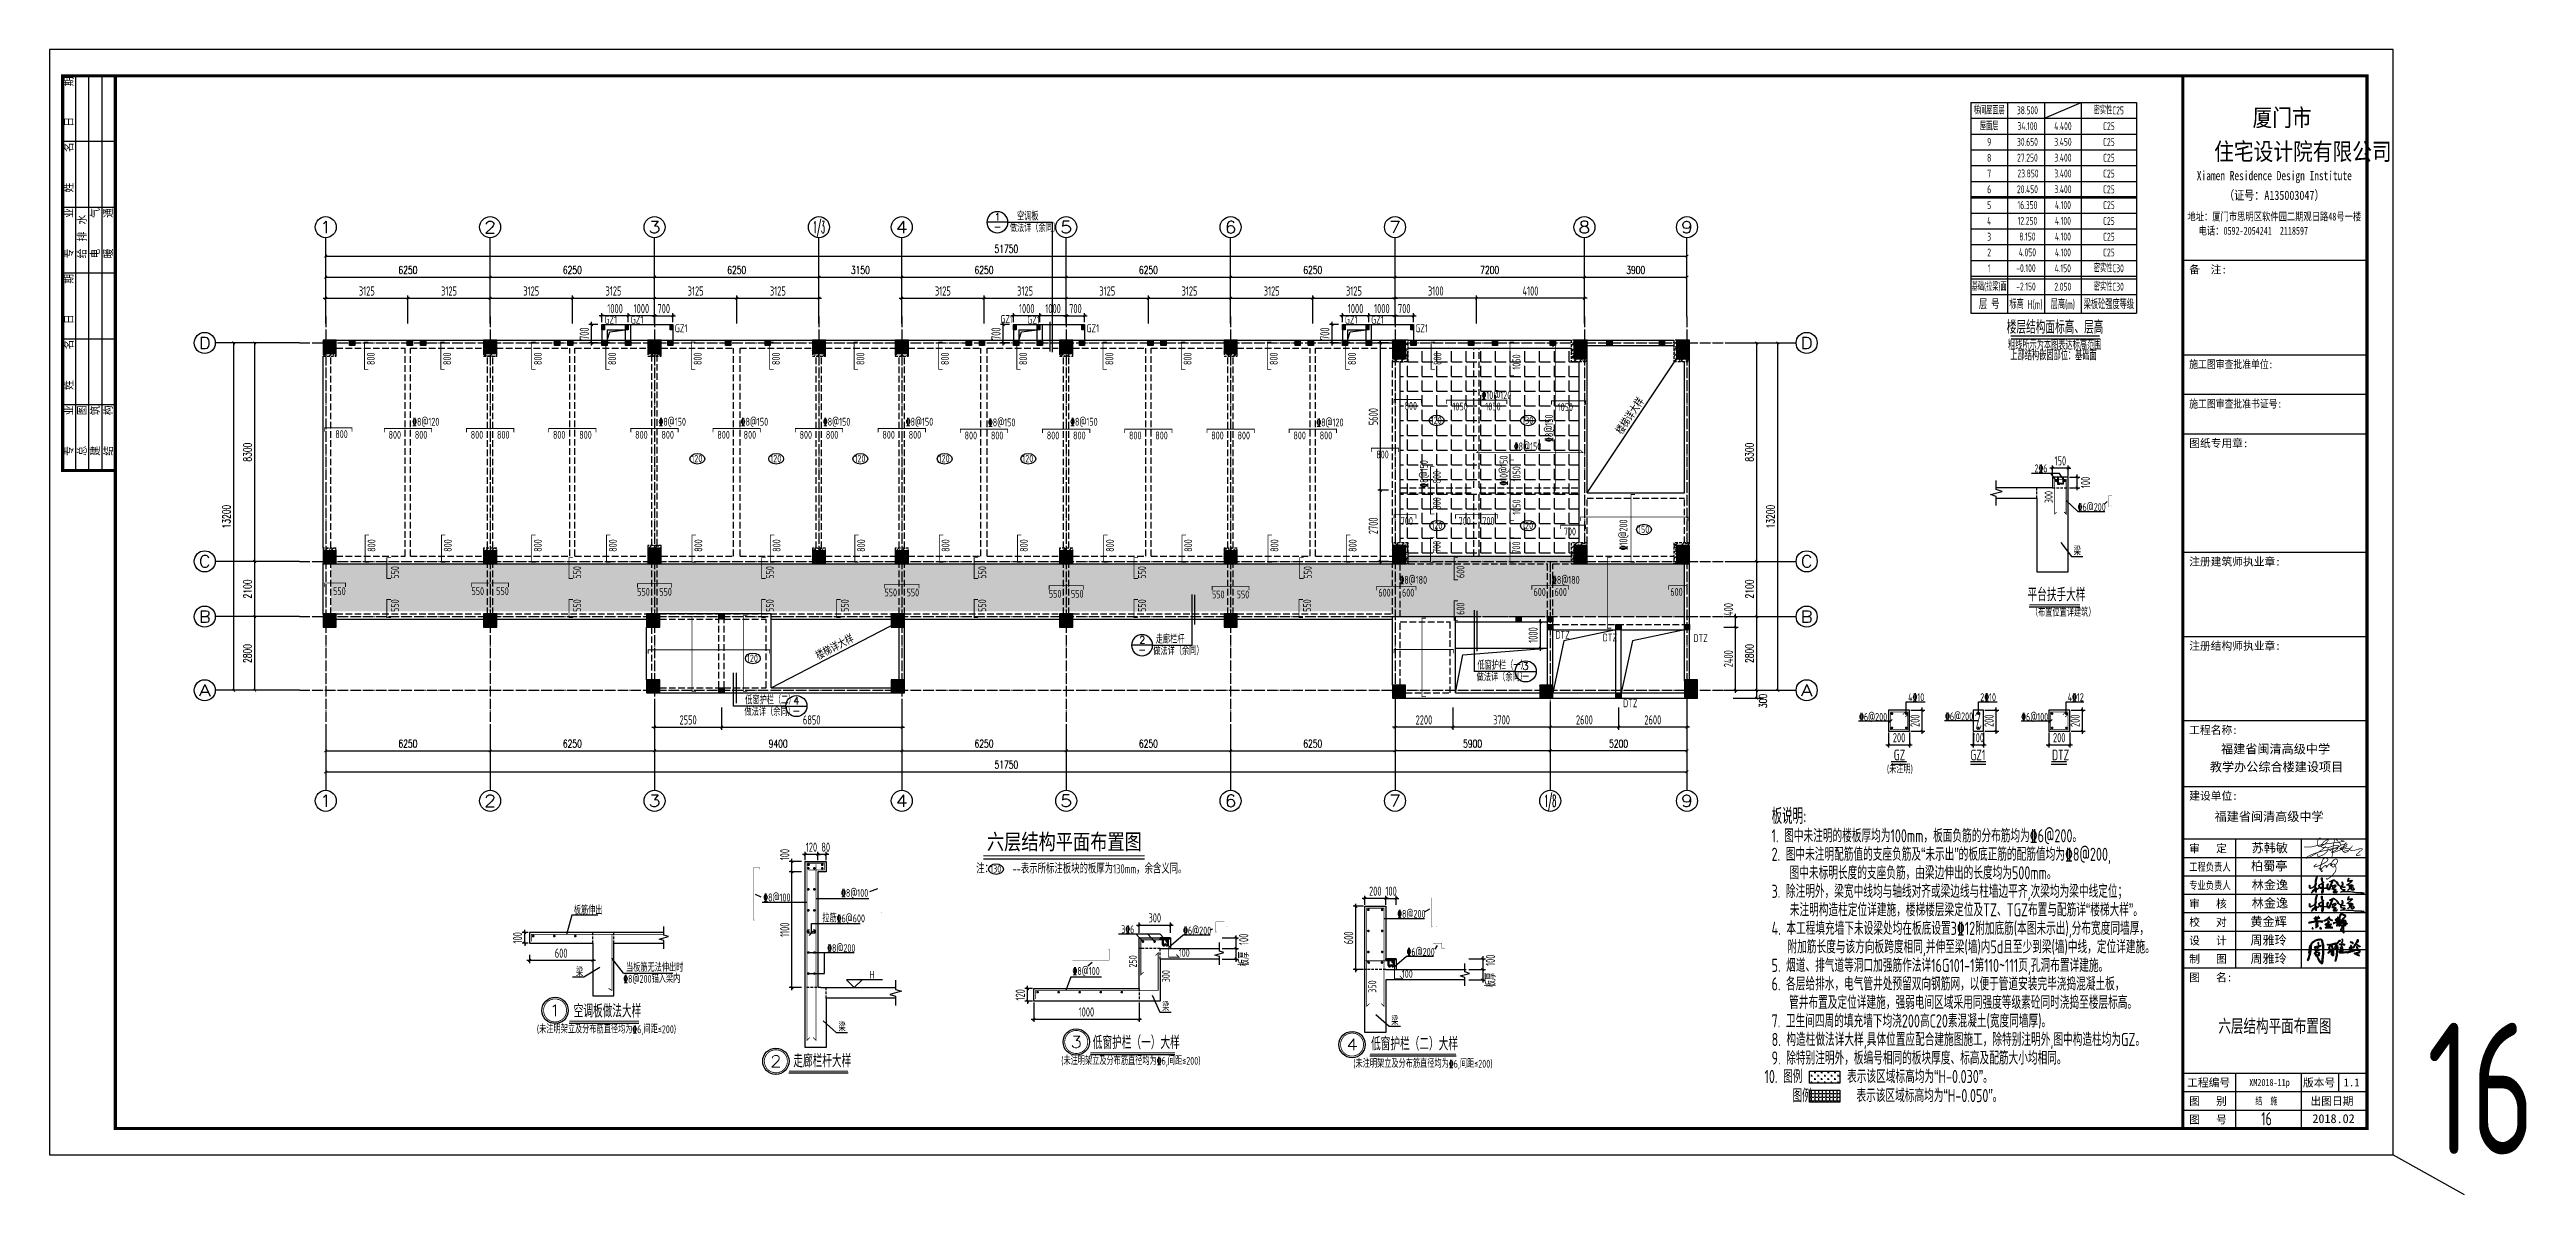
# Model space of a CAD drawing. Extents: x 139600 to 234074, y -135459 to 284050.
# Drawn here: x 139600 to 233764, y 52541 to 96050 of the extents above; entities that cross this region are included whole.
import ezdxf
from ezdxf.enums import TextEntityAlignment as Align

# ---------------------------------------------------------------- set-up
doc = ezdxf.new("R2010")
doc.units = 0
doc.header["$LTSCALE"] = 100
for name, pattern in [('CONTINOUS', [0]), ('DASHED', [0.75, 0.5, -0.25]), ('DASHEDX2', [1.5, 1, -0.5]), ('DOTE', [2.42, 2, -0.2, 0.02, -0.2]), ('HIDDEN', [7, 5, -2])]:
    doc.linetypes.add(name, pattern=pattern)
doc.layers.get('0').update_dxf_attribs({"linetype": 'CONTINUOUS'})
doc.layers.get('Defpoints').update_dxf_attribs({"linetype": 'CONTINUOUS'})
for name, color, linetype in [('AXIS', 3, 'CONTINUOUS'), ('AXIS_TEXT', 7, 'CONTINUOUS'), ('BEAM', 4, 'DASHED'), ('BEAM_CON', 4, 'CONTINUOUS'), ('B挑板&檐线', 6, 'CONTINUOUS'), ('B板筋标注', 7, 'CONTINUOUS'), ('B板细部尺寸标注', 9, 'CONTINUOUS'), ('COLU', 7, 'CONTINUOUS'), ('C层高表', 2, 'CONTINUOUS'), ('DIM', 3, 'CONTINUOUS'), ('DOTE', 8, 'DOTE'), ('D大样&索引', 7, 'CONTINUOUS'), ('D洞口边线', 6, 'CONTINUOUS'), ('FSK_FREIN', 2, 'CONTINUOUS'), ('FSK_FTEXT', 4, 'CONTINUOUS'), ('FSK_ZREIN', 1, 'CONTINUOUS'), ('FSK_ZTEXT', 3, 'CONTINUOUS'), ('GZ', 2, 'CONTINUOUS'), ('JJHATCH2', 42, 'CONTINUOUS'), ('JJ金属', 62, 'CONTINUOUS'), ('REIN', 1, 'CONTINUOUS'), ('S说明&图名', 4, 'CONTINUOUS'), ('THIN', 7, 'CONTINUOUS'), ('T模板通用标注', 7, 'CONTINUOUS'), ('图层2', 5, 'CONTINUOUS'), ('图框', 7, 'CONTINUOUS'), ('断面配筋', 1, 'CONTINUOUS'), ('柱平法表', 7, 'CONTINUOUS')]:
    doc.layers.add(name, color=color, linetype=linetype)
doc.styles.add('_TCH_AXIS', font='COMPLEX', dxfattribs={"bigfont": 'GBCBIG'})
doc.styles.add('_TCH_DIM', font='tssdeng.shx', dxfattribs={"width": 0.7, "bigfont": '1.shx'})
doc.styles.add('_TCH_DIM_T3', font='simplex_.ttf', dxfattribs={"width": 0.705882, "bigfont": 'GBCBIG'})
doc.styles.add('BW_Rein', font='Tssdeng.shx', dxfattribs={"width": 0.7, "bigfont": 'hztxt.shx'})
doc.styles.add('COMP', font='COMPLEX', dxfattribs={"bigfont": 'hztxt'})
doc.styles.add('COMPLEX', font='COMPLEX')
doc.styles.add('HZ', font='tssdeng.shx', dxfattribs={"width": 0.7, "height": 5, "bigfont": '1.shx'})
doc.styles.add('HZTXT', font='TXT', dxfattribs={"bigfont": 'HZTXT'})
doc.styles.add('STK', font='simhei.ttf')
doc.styles.add('tssd', font='tssdeng.shx', dxfattribs={"width": 0.7, "bigfont": '1.shx'})
doc.styles.add('TSSD_Dimension', font='tssdeng.shx', dxfattribs={"width": 0.62, "bigfont": '1.shx'})
doc.styles.add('TSSD_Rein', font='Tssdeng.shx', dxfattribs={"width": 0.7, "bigfont": '1.shx'})
doc.styles.add('图框字型一', font='simsun.ttc')
doc.styles.add('黑体', font='simhei_1.ttf', dxfattribs={"width": 0.7})
doc.dimstyles.new('_TCH_ARCH&&100', dxfattribs={"dimtxt": 297.5, "dimasz": 100, "dimexe": 250, "dimexo": 300, "dimgap": 126.25, "dimtad": 1, "dimdec": 0, "dimzin": 0, "dimdsep": 46, "dimtxsty": '_TCH_DIM_T3', "dimblk": 'ARCHTICK', "dimcen": 0.09, "dimclrt": 7, "dimazin": 2, "dimtfac": 1, "dimtdec": 0, "dimtix": 1, "dimtmove": 2, "dimatfit": 3, "dimfxl": 1, "dimtolj": 1, "dimtzin": 0, "dimarcsym": 0})
doc.dimstyles.new('TSSD_100_100', dxfattribs={"dimtxt": 350, "dimasz": 100, "dimexe": 100, "dimexo": 250, "dimgap": 100, "dimtad": 1, "dimdec": 0, "dimzin": 0, "dimdsep": 46, "dimtxsty": 'TSSD_Dimension', "dimblk": 'ARCHTICK', "dimblk1": 'ARCHTICK', "dimblk2": 'ARCHTICK', "dimcen": 0, "dimdle": 100, "dimclrt": 7, "dimadec": 0, "dimazin": 0, "dimtfac": 1, "dimtdec": 0, "dimtix": 1, "dimtmove": 2, "dimatfit": 3, "dimfxl": 1, "dimtolj": 1, "dimtzin": 0, "dimarcsym": 0})
doc.dimstyles.new('TSSD_100_100$0', dxfattribs={"dimtxt": 350, "dimasz": 150, "dimexe": 100, "dimexo": 50, "dimgap": 100, "dimtad": 1, "dimdec": 0, "dimzin": 0, "dimdsep": 46, "dimtxsty": 'TSSD_Rein', "dimblk": 'OBLIQUE', "dimcen": 0, "dimdle": 100, "dimclrt": 7, "dimadec": 0, "dimazin": 0, "dimtfac": 1, "dimtdec": 0, "dimtix": 1, "dimtmove": 2, "dimatfit": 3, "dimfxl": 250, "dimtolj": 1, "dimtzin": 0, "dimarcsym": 0})
doc.dimstyles.new('TSSD_25_100', dxfattribs={"dimtxt": 350, "dimasz": 100, "dimexe": 100, "dimexo": 50, "dimgap": 100, "dimtad": 1, "dimdec": 0, "dimlfac": 0.25, "dimzin": 0, "dimdsep": 46, "dimtxsty": 'TSSD_Dimension', "dimblk": 'ARCHTICK', "dimcen": 0, "dimdle": 100, "dimclrt": 7, "dimadec": 0, "dimazin": 0, "dimtfac": 1, "dimtdec": 0, "dimtix": 1, "dimtmove": 2, "dimatfit": 3, "dimfxl": 1, "dimtolj": 1, "dimtzin": 0, "dimarcsym": 0})
pattern_1 = [(50, (150000, 0), (143.45204, -12.55043), [15, -165]), (355, (150000, 0), (-27.75027, 150.43843), [12, -132]), (100.4514, (150011.95, -1.05), (115.70188, 137.8879), [12.74804, -140.22842]), (46.1842, (150000, 40), (213.4482, -33.1038), [22.5, -247.5]), (96.6356, (150017.79, 37.24), (186.93254, 194.82357), [19.12206, -210.3426]), (351.1842, (150000, 40), (186.9324, 194.8237), [18, -198]), (21, (150020, 30), (119.38141, -80.52378), [15, -165]), (326, (150020, 30), (48.66307, 145.03), [12, -132]), (71.4514, (150029.95, 23.29), (168.04453, 64.5061), [12.74804, -140.22842]), (45, (150000, 0), (-113.13708, 113.13708), [])]
pattern_2 = [(50, (150000, -100), (143.45204, -12.55043), [15, -165]), (355, (150000, -100), (-27.75027, 150.43843), [12, -132]), (100.4514, (150011.95, -101.05), (115.70188, 137.8879), [12.74804, -140.22842]), (46.1842, (150000, -60), (213.4482, -33.1038), [22.5, -247.5]), (96.6356, (150017.79, -62.76), (186.93254, 194.8236), [19.12206, -210.3426]), (351.1842, (150000, -60), (186.9324, 194.8237), [18, -198]), (21, (150020, -70), (119.38141, -80.52378), [15, -165]), (326, (150020, -70), (48.66307, 145.03), [12, -132]), (71.4514, (150029.95, -76.71), (168.04453, 64.5061), [12.74804, -140.22842]), (45, (150000, -100), (-113.1371, 113.1371), [])]
pattern_3 = [(50, (150000, -300), (143.45204, -12.55043), [15, -165]), (355, (150000, -300), (-27.75027, 150.43843), [12, -132]), (100.4514, (150011.95, -301.05), (115.70188, 137.8879), [12.74804, -140.22842]), (46.1842, (150000, -260), (213.4482, -33.1038), [22.5, -247.5]), (96.6356, (150017.79, -262.76), (186.93254, 194.82357), [19.12206, -210.3426]), (351.1842, (150000, -260), (186.9324, 194.8237), [18, -198]), (21, (150020, -270), (119.38141, -80.52378), [15, -165]), (326, (150020, -270), (48.66307, 145.03), [12, -132]), (71.4514, (150029.95, -276.71), (168.04453, 64.5061), [12.74804, -140.22842]), (45, (150000, -300), (-113.13708, 113.13708), [])]

msp = doc.modelspace()

# ---------------------------------------------------------------- texts
at = {"layer": 'B板筋标注', "color": 2, "linetype": 'CONTINOUS', "ltscale": 5, "style": 'TSSD_Rein', "width": 0.7}
for s, p in [('120', (192108.8, 81823.2)), ('130', (195583.8, 81823.2)), ('120', (164001, 80367.1)), ('120', (167001, 80367.1)), ('120', (170201, 80367.1)), ('120', (173401, 80367.1)), ('120', (176582.2, 80367.1)), ('120', (192133.8, 77823.2)), ('120', (195583.8, 77823.2)), ('150', (199989.2, 77675.5)), ('120', (166113.5, 72779.6)), ('130', (175358.8, 64773.2))]:
    msp.add_text(s, height=275, dxfattribs=at).set_placement(p)
at = {"layer": 'D大样&索引', "color": 6, "style": 'COMP'}
for s, p in [('1', (175640.5, 89551.2)), ('-', (175638.3, 89182.9)), ('2', (181140.5, 73476.2)), ('-', (181138.3, 73107.9))]:
    msp.add_text(s, height=275, dxfattribs=at).set_placement(p, align=Align.CENTER)
at = {"layer": 'D大样&索引', "color": 6, "style": 'TSSD_Rein', "width": 0.7}
for s, p in [('空调板', (176379.5, 89558.2)), ('做法详（余同）', (176104.3, 89116.3)), ('走廊栏杆', (181654.5, 73483.2)), ('做法详（余同）', (181560, 73041.3))]:
    msp.add_text(s, height=300, dxfattribs=at).set_placement(p)
for s, p in [('低窗护栏（一）', (193882.7, 72490.6)), ('做法详（余同）', (193853.1, 72048.6)), ('做法详（余同）', (166019.1, 70728.8)), ('低窗护栏（二）', (166045.2, 71170.7))]:
    msp.add_text(s, height=300, rotation=360, dxfattribs=at).set_placement(p)
at = {"layer": 'D大样&索引', "color": 6, "style": 'COMP'}
for s, p in [('3', (195711.7, 72483.6)), ('-', (195713.9, 72115.3)), ('-', (167987.2, 70795.4)), ('4', (167985, 71163.7))]:
    msp.add_text(s, height=275, rotation=360, dxfattribs=at).set_placement(p, align=Align.CENTER)
at = {"layer": 'D大样&索引', "style": 'TSSD_Rein', "width": 0.7}
for s, p in [('4%%13210', (210256.8, 71586.9)), ('2%%13210', (213000.5, 71586.9)), ('4%%13212', (216323.2, 71586.9)), ('%%1326@200', (208395.1, 70840.5)), ('%%1326@200', (211662.6, 70858.8)), ('%%1326@100', (214556.9, 70840.5)), ('(未注明)', (209451.2, 68850))]:
    msp.add_text(s, height=300, dxfattribs=at).set_placement(p, align=Align.TOP_LEFT)
for s, p in [('GZ', (209708.6, 69043.3)), ('GZ1', (212621.7, 69043.3)), ('DTZ', (215727.6, 69043.3))]:
    msp.add_text(s, height=400, dxfattribs=at).set_placement(p)
at = {"layer": 'FSK_FTEXT', "style": 'BW_Rein', "width": 0.7}
for s, p in [('800', (151665, 84300)), ('800', (154565, 84300)), ('800', (158015, 84300)), ('800', (160840, 84300)), ('800', (164090, 84300)), ('800', (167065, 84300)), ('800', (170277.5, 84300)), ('800', (173490, 84300)), ('800', (176465, 84300)), ('800', (179740, 84300)), ('800', (182715, 84300)), ('800', (185990, 84300)), ('800', (188965, 84300)), ('800', (192215, 84300)), ('1050', (195215, 84175)), ('1050', (195219.5, 79925)), ('800', (192190, 79800)), ('800', (192190, 78800)), ('1050', (195219.5, 78662.5)), ('800', (151690, 77200)), ('800', (154590, 77200)), ('800', (158015, 77200)), ('800', (160865, 77200)), ('800', (164115, 77200)), ('800', (167090, 77200)), ('800', (170302.5, 77200)), ('800', (173515, 77200)), ('800', (176490, 77200)), ('800', (179765, 77200)), ('800', (182740, 77200)), ('800', (186015, 77200)), ('800', (188990, 77200)), ('700', (192190, 77150)), ('700', (195210.4, 77122.1)), ('600', (193090, 76200)), ('600', (193090, 74800))]:
    msp.add_text(s, height=300, rotation=90, dxfattribs=at).set_placement(p, align=Align.TOP_CENTER)
for s, p in [('%%13210@120', (195170.2, 82769.9)), ('%%1328@120', (154420.2, 81755.8)), ('%%1328@150', (163795.2, 81755.8)), ('%%1328@150', (166920.2, 81755.8)), ('%%1328@150', (170045.2, 81755.8)), ('%%1328@150', (173195.2, 81755.8)), ('%%1328@150', (176320.2, 81730.8)), ('%%1328@150', (179445.2, 81755.8)), ('%%1328@120', (188795.2, 81730.8)), ('%%1328@180', (191970.2, 75744.9)), ('%%1328@180', (197770.2, 75744.9))]:
    msp.add_text(s, height=300, dxfattribs=at).set_placement(p, align=Align.RIGHT)
for s, p in [('800', (191350, 82660)), ('1050', (193225, 82635)), ('1050', (194475, 82635)), ('1050', (197225, 82610)), ('800', (150700, 81585)), ('800', (152725, 81560)), ('800', (153725, 81560)), ('800', (155850, 81560)), ('800', (156850, 81560)), ('800', (158975, 81560)), ('800', (159975, 81560)), ('800', (162100, 81560)), ('800', (163100, 81560)), ('800', (165225, 81560)), ('800', (166225, 81560)), ('800', (168350, 81560)), ('800', (169350, 81560)), ('800', (171500, 81560)), ('800', (172500, 81560)), ('800', (174625, 81535)), ('800', (175625, 81535)), ('800', (177750, 81535)), ('800', (178750, 81535)), ('800', (180875, 81535)), ('800', (181875, 81535)), ('800', (184000, 81535)), ('800', (185000, 81535)), ('800', (187125, 81535)), ('800', (188125, 81535)), ('800', (190275, 80810)), ('700', (191200, 78285)), ('700', (193400, 78285)), ('700', (194300, 78285)), ('700', (197400, 77885)), ('600', (190350, 75560)), ('600', (191250, 75560)), ('600', (196250, 75585)), ('600', (197050, 75585)), ('600', (201450, 75590.3))]:
    msp.add_text(s, height=300, dxfattribs=at).set_placement(p, align=Align.TOP_CENTER)
for s, p in [('%%1328@150', (192000.6, 80445.2)), ('%%13210@150', (195030.1, 80620.2))]:
    msp.add_text(s, height=300, rotation=90, dxfattribs=at).set_placement(p, align=Align.RIGHT)
msp.add_text('%%13210@200', height=300, rotation=90, dxfattribs=at).set_placement((199581.5, 77023.2))
for p in [(152582.5, 76420), (159507.5, 76420), (166832.5, 76420), (174907.5, 76420), (180982.5, 76420), (187282.5, 76420)]:
    msp.add_text('550', height=300, rotation=90, dxfattribs=at).set_placement(p, align=Align.TOP_RIGHT)
for p in [(150380, 75617.5), (156580, 75617.5), (162780, 75592.5), (172180, 75567.5), (178430, 75517.5), (184730, 75492.5)]:
    msp.add_text('550', height=300, dxfattribs=at).set_placement(p, align=Align.TOP_LEFT)
for p in [(156120, 75617.5), (162420, 75592.5), (171820, 75567.5), (178070, 75517.5), (184270, 75492.5)]:
    msp.add_text('550', height=300, dxfattribs=at).set_placement(p, align=Align.TOP_RIGHT)
for p in [(152582.5, 74680), (159507.5, 74680), (166832.5, 74680), (169682.5, 74680), (174907.5, 74680), (180982.5, 74680), (187257.5, 74680)]:
    msp.add_text('550', height=300, rotation=90, dxfattribs=at).set_placement(p, align=Align.TOP_LEFT)
at = {"layer": 'FSK_ZTEXT', "style": 'BW_Rein', "width": 0.7}
msp.add_text('%%1328@150', height=300, rotation=90, dxfattribs=at).set_placement((196751.8, 81139.7))
msp.add_text('%%1328@150', height=300, dxfattribs=at).set_placement((195269.8, 80819))
at = {"layer": 'GZ', "color": 2, "style": '_TCH_DIM', "width": 0.705882}
for p in [(196844.5, 73656.5), (198644.5, 73556.5), (202094.5, 73531.5), (199419.5, 71056.5)]:
    msp.add_text('DTZ', height=300, dxfattribs=at).set_placement(p)
at = {"layer": 'S说明&图名', "style": 'TSSD_Rein', "width": 0.7}
for s, height, p in [('板说明:', 600, (205065.6, 66618.9)), ('1. 图中未注明的楼板厚均为100mm，板面负筋的分布筋均为%%1326@200。', 500, (205065.6, 65922.8)), ('2. 图中未注明配筋值的支座负筋及“未示出”的板底正筋的配筋值均为%%1328@200,', 500, (205065.6, 65218.9)), ('   图中未标明长度的支座负筋，由梁边伸出的长度均为500mm。', 500, (205114.4, 64515.1)), ('3. 除注明外，梁宽中线均与轴线对齐或梁边线与柱墙边平齐,次梁均为梁中线定位；', 500, (205065.6, 63811.3)), ('   未注明构造柱定位详建施，楼梯楼层梁定位及TZ、TGZ布置与配筋详“楼梯大样”。', 500, (205121.7, 63107.4)), ('4. 本工程填充墙下未设梁处均在板底设置3%%13212附加底筋(本图未示出),分布宽度同墙厚，', 500, (205065.6, 62403.6)), ('附加筋长度与该方向板跨度相同,并伸至梁(墙)内5d且至少到梁(墙)中线，定位详建施。', 500, (205670.9, 61699.7)), ('5. 烟道、排气道等洞口加强筋作法详16G101-1第110~111页,孔洞布置详建施。', 500, (205065.6, 60995.9)), ('6. 各层给排水，电气管井处预留双向钢筋网，以便于管道安装完毕浇捣混凝土板，', 500, (205065.6, 60292)), ('7. 卫生间四周的填充墙下均浇200高C20素混凝土(宽度同墙厚)。', 500, (205065.6, 58884.3)), ('   管井布置及定位详建施，强弱电间区域采用同强度等级素砼同时浇捣至楼层标高。', 500, (205095, 59588.2)), ('8. 构造柱做法详大样,具体位置应配合建施图施工，除特别注明外,图中构造柱均为GZ。', 500, (205065.6, 58180.5)), ('9. 除特别注明外，板编号相同的板块厚度、标高及配筋大小均相同。', 500, (205065.6, 57476.6)), ('10. 图例        表示该区域标高均为“H-0.030”。', 500, (204796.2, 56772.8)), ('     图例        表示该区域标高均为“H-0.050”。', 500, (204796.2, 56047.8))]:
    msp.add_text(s, height=height, dxfattribs=at).set_placement(p)
at = {"layer": 'S说明&图名', "color": 7, "linetype": 'Continuous', "style": 'STK', "width": 0.8}
msp.add_text('六层结构平面布置图', height=600, dxfattribs=at).set_placement((178180.8, 65646.1), align=Align.CENTER)
at = {"layer": 'S说明&图名', "color": 3, "style": 'tssd', "width": 0.7}
msp.add_text('注：     --表示所标注板块的板厚为130mm，余含义同。', height=350, dxfattribs=at).set_placement((174827.8, 64741.3))
at = {"layer": 'T模板通用标注', "style": 'TSSD_Rein', "width": 0.8}
for rotation, p in [(56.30993, (199389.6, 81389.7)), (27.341813, (168833.7, 72840))]:
    msp.add_text('楼梯详大样', height=300, rotation=rotation, dxfattribs=at).set_placement(p)
at = {"layer": '图框', "color": 1, "lineweight": 0, "style": '黑体', "width": 0.7}
msp.add_text('六层结构平面布置图', height=500, dxfattribs=at).set_placement((224200, 58950), align=Align.MIDDLE)
at = {"layer": '图框', "color": 1, "style": 'TSSD_Rein', "width": 0.7}
for height, p in [(5000, (232029.2, 56565.9)), (500, (223882.9, 55417.2))]:
    msp.add_text('16', height=height, dxfattribs=at).set_placement(p, align=Align.MIDDLE)

# ---------------------------------------------------------------- blocks, each defined once
blk = doc.blocks.new('_AXISO')
blk.add_circle((0, 0), 0.5)
at = {"layer": 'AXIS_TEXT', "style": 'COMPLEX', "width": 1.041667}
blk.add_attdef('A', text='', height=0.56, dxfattribs=at).set_placement((-0.25, -0.28), (0.25, -0.28), align=Align.FIT)
blk = doc.blocks.new('_ArchTick')
at = {"color": 0, "linetype": 'ByBlock', "const_width": 0.4}
blk.add_lwpolyline([(-0.5, -0.5), (0.5, 0.5)], dxfattribs=at)
blk = doc.blocks.new('*D206')
at = {"layer": 'AXIS', "color": 0, "lineweight": -2}
for p, q in [((148800, 74500), (147150, 74500)), ((147400, 71700), (147400, 74500)), ((148800, 71700), (147150, 71700))]:
    blk.add_line(p, q, dxfattribs=at)
at = {"layer": 'Defpoints', "color": 0}
for p in [(147400, 74500), (149100, 74500), (149100, 71700)]:
    blk.add_point(p, dxfattribs=at)
at = {"layer": 'AXIS', "color": 0, "lineweight": -2, "xscale": 100, "yscale": 100, "zscale": 100}
for p, rotation in [((147400, 74500), 90), ((147400, 71700), 270)]:
    blk.add_blockref('_ArchTick', p, dxfattribs=dict(at, rotation=rotation))
at = {"layer": 'AXIS', "color": 7, "insert": (147125, 73100), "char_height": 297.5, "attachment_point": 5, "rotation": 90, "style": '_TCH_DIM_T3'}
blk.add_mtext('\\A1;2800', dxfattribs=at)
blk = doc.blocks.new('*D207')
at = {"layer": 'AXIS', "color": 0, "lineweight": -2}
for p, q in [((148800, 76600), (147150, 76600)), ((147400, 74500), (147400, 76600)), ((148800, 74500), (147150, 74500))]:
    blk.add_line(p, q, dxfattribs=at)
at = {"layer": 'Defpoints', "color": 0}
for p in [(147400, 76600), (149100, 76600), (149100, 74500)]:
    blk.add_point(p, dxfattribs=at)
at = {"layer": 'AXIS', "color": 0, "lineweight": -2, "xscale": 100, "yscale": 100, "zscale": 100}
for p, rotation in [((147400, 76600), 90), ((147400, 74500), 270)]:
    blk.add_blockref('_ArchTick', p, dxfattribs=dict(at, rotation=rotation))
at = {"layer": 'AXIS', "color": 7, "insert": (147125, 75550), "char_height": 297.5, "attachment_point": 5, "rotation": 90, "style": '_TCH_DIM_T3'}
blk.add_mtext('\\A1;2100', dxfattribs=at)
blk = doc.blocks.new('*D208')
at = {"layer": 'AXIS', "color": 0, "lineweight": -2}
for p, q in [((148800, 84900), (147150, 84900)), ((147400, 76600), (147400, 84900)), ((148800, 76600), (147150, 76600))]:
    blk.add_line(p, q, dxfattribs=at)
at = {"layer": 'Defpoints', "color": 0}
for p in [(147400, 84900), (149100, 84900), (149100, 76600)]:
    blk.add_point(p, dxfattribs=at)
at = {"layer": 'AXIS', "color": 0, "lineweight": -2, "xscale": 100, "yscale": 100, "zscale": 100}
for p, rotation in [((147400, 84900), 90), ((147400, 76600), 270)]:
    blk.add_blockref('_ArchTick', p, dxfattribs=dict(at, rotation=rotation))
at = {"layer": 'AXIS', "color": 7, "insert": (147125, 80750), "char_height": 297.5, "attachment_point": 5, "rotation": 90, "style": '_TCH_DIM_T3'}
blk.add_mtext('\\A1;8300', dxfattribs=at)
blk = doc.blocks.new('*D209')
at = {"layer": 'AXIS', "color": 0, "lineweight": -2}
for p, q in [((150100, 86200), (150100, 87650)), ((156350, 86200), (156350, 87650)), ((150100, 87400), (156350, 87400))]:
    blk.add_line(p, q, dxfattribs=at)
at = {"layer": 'Defpoints', "color": 0}
for p in [(156350, 87400), (150100, 85900), (156350, 85900)]:
    blk.add_point(p, dxfattribs=at)
at = {"layer": 'AXIS', "color": 0, "lineweight": -2, "xscale": 100, "yscale": 100, "zscale": 100, "rotation": 180}
blk.add_blockref('_ArchTick', (150100, 87400), dxfattribs=at)
at = {"layer": 'AXIS', "color": 0, "lineweight": -2, "xscale": 100, "yscale": 100, "zscale": 100}
blk.add_blockref('_ArchTick', (156350, 87400), dxfattribs=at)
at = {"layer": 'AXIS', "color": 7, "insert": (153225, 87675), "char_height": 297.5, "attachment_point": 5, "style": '_TCH_DIM_T3'}
blk.add_mtext('\\A1;6250', dxfattribs=at)
blk = doc.blocks.new('*D210')
at = {"layer": 'AXIS', "color": 0, "lineweight": -2}
for p, q in [((156350, 86200), (156350, 87650)), ((162600, 86200), (162600, 87650)), ((156350, 87400), (162600, 87400))]:
    blk.add_line(p, q, dxfattribs=at)
at = {"layer": 'Defpoints', "color": 0}
for p in [(162600, 87400), (156350, 85900), (162600, 85900)]:
    blk.add_point(p, dxfattribs=at)
at = {"layer": 'AXIS', "color": 0, "lineweight": -2, "xscale": 100, "yscale": 100, "zscale": 100, "rotation": 180}
blk.add_blockref('_ArchTick', (156350, 87400), dxfattribs=at)
at = {"layer": 'AXIS', "color": 0, "lineweight": -2, "xscale": 100, "yscale": 100, "zscale": 100}
blk.add_blockref('_ArchTick', (162600, 87400), dxfattribs=at)
at = {"layer": 'AXIS', "color": 7, "insert": (159475, 87675), "char_height": 297.5, "attachment_point": 5, "style": '_TCH_DIM_T3'}
blk.add_mtext('\\A1;6250', dxfattribs=at)
blk = doc.blocks.new('*D211')
at = {"layer": 'AXIS', "color": 0, "lineweight": -2}
for p, q in [((162600, 86200), (162600, 87650)), ((168850, 86200), (168850, 87650)), ((162600, 87400), (168850, 87400))]:
    blk.add_line(p, q, dxfattribs=at)
at = {"layer": 'Defpoints', "color": 0}
for p in [(168850, 87400), (162600, 85900), (168850, 85900)]:
    blk.add_point(p, dxfattribs=at)
at = {"layer": 'AXIS', "color": 0, "lineweight": -2, "xscale": 100, "yscale": 100, "zscale": 100, "rotation": 180}
blk.add_blockref('_ArchTick', (162600, 87400), dxfattribs=at)
at = {"layer": 'AXIS', "color": 0, "lineweight": -2, "xscale": 100, "yscale": 100, "zscale": 100}
blk.add_blockref('_ArchTick', (168850, 87400), dxfattribs=at)
at = {"layer": 'AXIS', "color": 7, "insert": (165725, 87675), "char_height": 297.5, "attachment_point": 5, "style": '_TCH_DIM_T3'}
blk.add_mtext('\\A1;6250', dxfattribs=at)
blk = doc.blocks.new('*D212')
at = {"layer": 'AXIS', "color": 0, "lineweight": -2}
for p, q in [((168850, 86200), (168850, 87650)), ((172000, 86200), (172000, 87650)), ((168850, 87400), (172000, 87400))]:
    blk.add_line(p, q, dxfattribs=at)
at = {"layer": 'Defpoints', "color": 0}
for p in [(172000, 87400), (168850, 85900), (172000, 85900)]:
    blk.add_point(p, dxfattribs=at)
at = {"layer": 'AXIS', "color": 0, "lineweight": -2, "xscale": 100, "yscale": 100, "zscale": 100, "rotation": 180}
blk.add_blockref('_ArchTick', (168850, 87400), dxfattribs=at)
at = {"layer": 'AXIS', "color": 0, "lineweight": -2, "xscale": 100, "yscale": 100, "zscale": 100}
blk.add_blockref('_ArchTick', (172000, 87400), dxfattribs=at)
at = {"layer": 'AXIS', "color": 7, "insert": (170425, 87675), "char_height": 297.5, "attachment_point": 5, "style": '_TCH_DIM_T3'}
blk.add_mtext('\\A1;3150', dxfattribs=at)
blk = doc.blocks.new('*D213')
at = {"layer": 'AXIS', "color": 0, "lineweight": -2}
for p, q in [((172000, 86200), (172000, 87650)), ((178250, 86200), (178250, 87650)), ((172000, 87400), (178250, 87400))]:
    blk.add_line(p, q, dxfattribs=at)
at = {"layer": 'Defpoints', "color": 0}
for p in [(178250, 87400), (172000, 85900), (178250, 85900)]:
    blk.add_point(p, dxfattribs=at)
at = {"layer": 'AXIS', "color": 0, "lineweight": -2, "xscale": 100, "yscale": 100, "zscale": 100, "rotation": 180}
blk.add_blockref('_ArchTick', (172000, 87400), dxfattribs=at)
at = {"layer": 'AXIS', "color": 0, "lineweight": -2, "xscale": 100, "yscale": 100, "zscale": 100}
blk.add_blockref('_ArchTick', (178250, 87400), dxfattribs=at)
at = {"layer": 'AXIS', "color": 7, "insert": (175125, 87675), "char_height": 297.5, "attachment_point": 5, "style": '_TCH_DIM_T3'}
blk.add_mtext('\\A1;6250', dxfattribs=at)
blk = doc.blocks.new('*D214')
at = {"layer": 'AXIS', "color": 0, "lineweight": -2}
for p, q in [((178250, 86200), (178250, 87650)), ((184500, 86200), (184500, 87650)), ((178250, 87400), (184500, 87400))]:
    blk.add_line(p, q, dxfattribs=at)
at = {"layer": 'Defpoints', "color": 0}
for p in [(184500, 87400), (178250, 85900), (184500, 85900)]:
    blk.add_point(p, dxfattribs=at)
at = {"layer": 'AXIS', "color": 0, "lineweight": -2, "xscale": 100, "yscale": 100, "zscale": 100, "rotation": 180}
blk.add_blockref('_ArchTick', (178250, 87400), dxfattribs=at)
at = {"layer": 'AXIS', "color": 0, "lineweight": -2, "xscale": 100, "yscale": 100, "zscale": 100}
blk.add_blockref('_ArchTick', (184500, 87400), dxfattribs=at)
at = {"layer": 'AXIS', "color": 7, "insert": (181375, 87675), "char_height": 297.5, "attachment_point": 5, "style": '_TCH_DIM_T3'}
blk.add_mtext('\\A1;6250', dxfattribs=at)
blk = doc.blocks.new('*D215')
at = {"layer": 'AXIS', "color": 0, "lineweight": -2}
for p, q in [((184500, 86200), (184500, 87650)), ((190750, 86200), (190750, 87650)), ((184500, 87400), (190750, 87400))]:
    blk.add_line(p, q, dxfattribs=at)
at = {"layer": 'Defpoints', "color": 0}
for p in [(190750, 87400), (184500, 85900), (190750, 85900)]:
    blk.add_point(p, dxfattribs=at)
at = {"layer": 'AXIS', "color": 0, "lineweight": -2, "xscale": 100, "yscale": 100, "zscale": 100, "rotation": 180}
blk.add_blockref('_ArchTick', (184500, 87400), dxfattribs=at)
at = {"layer": 'AXIS', "color": 0, "lineweight": -2, "xscale": 100, "yscale": 100, "zscale": 100}
blk.add_blockref('_ArchTick', (190750, 87400), dxfattribs=at)
at = {"layer": 'AXIS', "color": 7, "insert": (187625, 87675), "char_height": 297.5, "attachment_point": 5, "style": '_TCH_DIM_T3'}
blk.add_mtext('\\A1;6250', dxfattribs=at)
blk = doc.blocks.new('*D216')
at = {"layer": 'AXIS', "color": 0, "lineweight": -2}
for p, q in [((150100, 70100), (150100, 69150)), ((156350, 70100), (156350, 69150)), ((150100, 69400), (156350, 69400))]:
    blk.add_line(p, q, dxfattribs=at)
at = {"layer": 'Defpoints', "color": 0}
for p in [(150100, 70400), (156350, 70400), (156350, 69400)]:
    blk.add_point(p, dxfattribs=at)
at = {"layer": 'AXIS', "color": 0, "lineweight": -2, "xscale": 100, "yscale": 100, "zscale": 100, "rotation": 180}
blk.add_blockref('_ArchTick', (150100, 69400), dxfattribs=at)
at = {"layer": 'AXIS', "color": 0, "lineweight": -2, "xscale": 100, "yscale": 100, "zscale": 100}
blk.add_blockref('_ArchTick', (156350, 69400), dxfattribs=at)
at = {"layer": 'AXIS', "color": 7, "insert": (153225, 69675), "char_height": 297.5, "attachment_point": 5, "style": '_TCH_DIM_T3'}
blk.add_mtext('\\A1;6250', dxfattribs=at)
blk = doc.blocks.new('*D217')
at = {"layer": 'AXIS', "color": 0, "lineweight": -2}
for p, q in [((156350, 70100), (156350, 69150)), ((162600, 70100), (162600, 69150)), ((156350, 69400), (162600, 69400))]:
    blk.add_line(p, q, dxfattribs=at)
at = {"layer": 'Defpoints', "color": 0}
for p in [(156350, 70400), (162600, 70400), (162600, 69400)]:
    blk.add_point(p, dxfattribs=at)
at = {"layer": 'AXIS', "color": 0, "lineweight": -2, "xscale": 100, "yscale": 100, "zscale": 100, "rotation": 180}
blk.add_blockref('_ArchTick', (156350, 69400), dxfattribs=at)
at = {"layer": 'AXIS', "color": 0, "lineweight": -2, "xscale": 100, "yscale": 100, "zscale": 100}
blk.add_blockref('_ArchTick', (162600, 69400), dxfattribs=at)
at = {"layer": 'AXIS', "color": 7, "insert": (159475, 69675), "char_height": 297.5, "attachment_point": 5, "style": '_TCH_DIM_T3'}
blk.add_mtext('\\A1;6250', dxfattribs=at)
blk = doc.blocks.new('*D218')
at = {"layer": 'AXIS', "color": 0, "lineweight": -2}
for p, q in [((162600, 70100), (162600, 69150)), ((172000, 70100), (172000, 69150)), ((162600, 69400), (172000, 69400))]:
    blk.add_line(p, q, dxfattribs=at)
at = {"layer": 'Defpoints', "color": 0}
for p in [(162600, 70400), (172000, 70400), (172000, 69400)]:
    blk.add_point(p, dxfattribs=at)
at = {"layer": 'AXIS', "color": 0, "lineweight": -2, "xscale": 100, "yscale": 100, "zscale": 100, "rotation": 180}
blk.add_blockref('_ArchTick', (162600, 69400), dxfattribs=at)
at = {"layer": 'AXIS', "color": 0, "lineweight": -2, "xscale": 100, "yscale": 100, "zscale": 100}
blk.add_blockref('_ArchTick', (172000, 69400), dxfattribs=at)
at = {"layer": 'AXIS', "color": 7, "insert": (167300, 69675), "char_height": 297.5, "attachment_point": 5, "style": '_TCH_DIM_T3'}
blk.add_mtext('\\A1;9400', dxfattribs=at)
blk = doc.blocks.new('*D219')
at = {"layer": 'AXIS', "color": 0, "lineweight": -2}
for p, q in [((172000, 70100), (172000, 69150)), ((178250, 70100), (178250, 69150)), ((172000, 69400), (178250, 69400))]:
    blk.add_line(p, q, dxfattribs=at)
at = {"layer": 'Defpoints', "color": 0}
for p in [(172000, 70400), (178250, 70400), (178250, 69400)]:
    blk.add_point(p, dxfattribs=at)
at = {"layer": 'AXIS', "color": 0, "lineweight": -2, "xscale": 100, "yscale": 100, "zscale": 100, "rotation": 180}
blk.add_blockref('_ArchTick', (172000, 69400), dxfattribs=at)
at = {"layer": 'AXIS', "color": 0, "lineweight": -2, "xscale": 100, "yscale": 100, "zscale": 100}
blk.add_blockref('_ArchTick', (178250, 69400), dxfattribs=at)
at = {"layer": 'AXIS', "color": 7, "insert": (175125, 69675), "char_height": 297.5, "attachment_point": 5, "style": '_TCH_DIM_T3'}
blk.add_mtext('\\A1;6250', dxfattribs=at)
blk = doc.blocks.new('*D220')
at = {"layer": 'AXIS', "color": 0, "lineweight": -2}
for p, q in [((178250, 70100), (178250, 69150)), ((184500, 70100), (184500, 69150)), ((178250, 69400), (184500, 69400))]:
    blk.add_line(p, q, dxfattribs=at)
at = {"layer": 'Defpoints', "color": 0}
for p in [(178250, 70400), (184500, 70400), (184500, 69400)]:
    blk.add_point(p, dxfattribs=at)
at = {"layer": 'AXIS', "color": 0, "lineweight": -2, "xscale": 100, "yscale": 100, "zscale": 100, "rotation": 180}
blk.add_blockref('_ArchTick', (178250, 69400), dxfattribs=at)
at = {"layer": 'AXIS', "color": 0, "lineweight": -2, "xscale": 100, "yscale": 100, "zscale": 100}
blk.add_blockref('_ArchTick', (184500, 69400), dxfattribs=at)
at = {"layer": 'AXIS', "color": 7, "insert": (181375, 69675), "char_height": 297.5, "attachment_point": 5, "style": '_TCH_DIM_T3'}
blk.add_mtext('\\A1;6250', dxfattribs=at)
blk = doc.blocks.new('*D221')
at = {"layer": 'AXIS', "color": 0, "lineweight": -2}
for p, q in [((184500, 70100), (184500, 69150)), ((190750, 70100), (190750, 69150)), ((184500, 69400), (190750, 69400))]:
    blk.add_line(p, q, dxfattribs=at)
at = {"layer": 'Defpoints', "color": 0}
for p in [(184500, 70400), (190750, 70400), (190750, 69400)]:
    blk.add_point(p, dxfattribs=at)
at = {"layer": 'AXIS', "color": 0, "lineweight": -2, "xscale": 100, "yscale": 100, "zscale": 100, "rotation": 180}
blk.add_blockref('_ArchTick', (184500, 69400), dxfattribs=at)
at = {"layer": 'AXIS', "color": 0, "lineweight": -2, "xscale": 100, "yscale": 100, "zscale": 100}
blk.add_blockref('_ArchTick', (190750, 69400), dxfattribs=at)
at = {"layer": 'AXIS', "color": 7, "insert": (187625, 69675), "char_height": 297.5, "attachment_point": 5, "style": '_TCH_DIM_T3'}
blk.add_mtext('\\A1;6250', dxfattribs=at)
blk = doc.blocks.new('*D222')
at = {"layer": 'AXIS', "color": 0, "lineweight": -2}
for p, q in [((148800, 84900), (146350, 84900)), ((146600, 71700), (146600, 84900)), ((148800, 71700), (146350, 71700))]:
    blk.add_line(p, q, dxfattribs=at)
at = {"layer": 'Defpoints', "color": 0}
for p in [(146600, 84900), (149100, 84900), (149100, 71700)]:
    blk.add_point(p, dxfattribs=at)
at = {"layer": 'AXIS', "color": 0, "lineweight": -2, "xscale": 100, "yscale": 100, "zscale": 100}
for p, rotation in [((146600, 84900), 90), ((146600, 71700), 270)]:
    blk.add_blockref('_ArchTick', p, dxfattribs=dict(at, rotation=rotation))
at = {"layer": 'AXIS', "color": 7, "insert": (146325, 78300), "char_height": 297.5, "attachment_point": 5, "rotation": 90, "style": '_TCH_DIM_T3'}
blk.add_mtext('\\A1;13200', dxfattribs=at)
blk = doc.blocks.new('*D223')
at = {"layer": 'AXIS', "color": 0, "lineweight": -2}
for p, q in [((150100, 86200), (150100, 88450)), ((150100, 88200), (201850, 88200)), ((201850, 86200), (201850, 88450))]:
    blk.add_line(p, q, dxfattribs=at)
at = {"layer": 'Defpoints', "color": 0}
for p in [(201850, 88200), (150100, 85900), (201850, 85900)]:
    blk.add_point(p, dxfattribs=at)
at = {"layer": 'AXIS', "color": 0, "lineweight": -2, "xscale": 100, "yscale": 100, "zscale": 100, "rotation": 180}
blk.add_blockref('_ArchTick', (150100, 88200), dxfattribs=at)
at = {"layer": 'AXIS', "color": 0, "lineweight": -2, "xscale": 100, "yscale": 100, "zscale": 100}
blk.add_blockref('_ArchTick', (201850, 88200), dxfattribs=at)
at = {"layer": 'AXIS', "color": 7, "insert": (175975, 88475), "char_height": 297.5, "attachment_point": 5, "style": '_TCH_DIM_T3'}
blk.add_mtext('\\A1;51750', dxfattribs=at)
blk = doc.blocks.new('*D224')
at = {"layer": 'AXIS', "color": 0, "lineweight": -2}
for p, q in [((190750, 86200), (190750, 87650)), ((197950, 86200), (197950, 87650)), ((190750, 87400), (197950, 87400))]:
    blk.add_line(p, q, dxfattribs=at)
at = {"layer": 'Defpoints', "color": 0}
for p in [(197950, 87400), (190750, 85900), (197950, 85900)]:
    blk.add_point(p, dxfattribs=at)
at = {"layer": 'AXIS', "color": 0, "lineweight": -2, "xscale": 100, "yscale": 100, "zscale": 100, "rotation": 180}
blk.add_blockref('_ArchTick', (190750, 87400), dxfattribs=at)
at = {"layer": 'AXIS', "color": 0, "lineweight": -2, "xscale": 100, "yscale": 100, "zscale": 100}
blk.add_blockref('_ArchTick', (197950, 87400), dxfattribs=at)
at = {"layer": 'AXIS', "color": 7, "insert": (194350, 87675), "char_height": 297.5, "attachment_point": 5, "style": '_TCH_DIM_T3'}
blk.add_mtext('\\A1;7200', dxfattribs=at)
blk = doc.blocks.new('*D225')
at = {"layer": 'AXIS', "color": 0, "lineweight": -2}
for p, q in [((197950, 86200), (197950, 87650)), ((201850, 86200), (201850, 87650)), ((197950, 87400), (201850, 87400))]:
    blk.add_line(p, q, dxfattribs=at)
at = {"layer": 'Defpoints', "color": 0}
for p in [(201850, 87400), (197950, 85900), (201850, 85900)]:
    blk.add_point(p, dxfattribs=at)
at = {"layer": 'AXIS', "color": 0, "lineweight": -2, "xscale": 100, "yscale": 100, "zscale": 100, "rotation": 180}
blk.add_blockref('_ArchTick', (197950, 87400), dxfattribs=at)
at = {"layer": 'AXIS', "color": 0, "lineweight": -2, "xscale": 100, "yscale": 100, "zscale": 100}
blk.add_blockref('_ArchTick', (201850, 87400), dxfattribs=at)
at = {"layer": 'AXIS', "color": 7, "insert": (199900, 87675), "char_height": 297.5, "attachment_point": 5, "style": '_TCH_DIM_T3'}
blk.add_mtext('\\A1;3900', dxfattribs=at)
blk = doc.blocks.new('*D226')
at = {"layer": 'AXIS', "color": 0, "lineweight": -2}
for p, q in [((196650, 70100), (196650, 69150)), ((201850, 70100), (201850, 69150)), ((201850, 69400), (196650, 69400))]:
    blk.add_line(p, q, dxfattribs=at)
at = {"layer": 'Defpoints', "color": 0}
for p in [(196650, 70400), (201850, 70400), (196650, 69400)]:
    blk.add_point(p, dxfattribs=at)
at = {"layer": 'AXIS', "color": 0, "lineweight": -2, "xscale": 100, "yscale": 100, "zscale": 100, "rotation": 180}
blk.add_blockref('_ArchTick', (196650, 69400), dxfattribs=at)
at = {"layer": 'AXIS', "color": 0, "lineweight": -2, "xscale": 100, "yscale": 100, "zscale": 100}
blk.add_blockref('_ArchTick', (201850, 69400), dxfattribs=at)
at = {"layer": 'AXIS', "color": 7, "insert": (199250, 69675), "char_height": 297.5, "attachment_point": 5, "style": '_TCH_DIM_T3'}
blk.add_mtext('\\A1;5200', dxfattribs=at)
blk = doc.blocks.new('*D227')
at = {"layer": 'AXIS', "color": 0, "lineweight": -2}
for p, q in [((190750, 70100), (190750, 69150)), ((196650, 70100), (196650, 69150)), ((196650, 69400), (190750, 69400))]:
    blk.add_line(p, q, dxfattribs=at)
at = {"layer": 'Defpoints', "color": 0}
for p in [(190750, 70400), (196650, 70400), (190750, 69400)]:
    blk.add_point(p, dxfattribs=at)
at = {"layer": 'AXIS', "color": 0, "lineweight": -2, "xscale": 100, "yscale": 100, "zscale": 100, "rotation": 180}
blk.add_blockref('_ArchTick', (190750, 69400), dxfattribs=at)
at = {"layer": 'AXIS', "color": 0, "lineweight": -2, "xscale": 100, "yscale": 100, "zscale": 100}
blk.add_blockref('_ArchTick', (196650, 69400), dxfattribs=at)
at = {"layer": 'AXIS', "color": 7, "insert": (193700, 69675), "char_height": 297.5, "attachment_point": 5, "style": '_TCH_DIM_T3'}
blk.add_mtext('\\A1;5900', dxfattribs=at)
blk = doc.blocks.new('*D228')
at = {"layer": 'AXIS', "color": 0, "lineweight": -2}
for p, q in [((150100, 70100), (150100, 68350)), ((201850, 70100), (201850, 68350)), ((150100, 68600), (201850, 68600))]:
    blk.add_line(p, q, dxfattribs=at)
at = {"layer": 'Defpoints', "color": 0}
for p in [(150100, 70400), (201850, 70400), (201850, 68600)]:
    blk.add_point(p, dxfattribs=at)
at = {"layer": 'AXIS', "color": 0, "lineweight": -2, "xscale": 100, "yscale": 100, "zscale": 100, "rotation": 180}
blk.add_blockref('_ArchTick', (150100, 68600), dxfattribs=at)
at = {"layer": 'AXIS', "color": 0, "lineweight": -2, "xscale": 100, "yscale": 100, "zscale": 100}
blk.add_blockref('_ArchTick', (201850, 68600), dxfattribs=at)
at = {"layer": 'AXIS', "color": 7, "insert": (175975, 68875), "char_height": 297.5, "attachment_point": 5, "style": '_TCH_DIM_T3'}
blk.add_mtext('\\A1;51750', dxfattribs=at)
blk = doc.blocks.new('*D229')
at = {"layer": 'AXIS', "color": 0, "lineweight": -2}
for p, q in [((203600, 84900), (205550, 84900)), ((205300, 71700), (205300, 84900)), ((203600, 71700), (205550, 71700))]:
    blk.add_line(p, q, dxfattribs=at)
at = {"layer": 'Defpoints', "color": 0}
for p in [(203300, 84900), (205300, 84900), (203300, 71700)]:
    blk.add_point(p, dxfattribs=at)
at = {"layer": 'AXIS', "color": 0, "lineweight": -2, "xscale": 100, "yscale": 100, "zscale": 100}
for p, rotation in [((205300, 84900), 90), ((205300, 71700), 270)]:
    blk.add_blockref('_ArchTick', p, dxfattribs=dict(at, rotation=rotation))
at = {"layer": 'AXIS', "color": 7, "insert": (205025, 78300), "char_height": 297.5, "attachment_point": 5, "rotation": 90, "style": '_TCH_DIM_T3'}
blk.add_mtext('\\A1;13200', dxfattribs=at)
blk = doc.blocks.new('*D230')
at = {"layer": 'AXIS', "color": 0, "lineweight": -2}
for p, q in [((203600, 74500), (204750, 74500)), ((204500, 71700), (204500, 74500)), ((203600, 71700), (204750, 71700))]:
    blk.add_line(p, q, dxfattribs=at)
at = {"layer": 'Defpoints', "color": 0}
for p in [(203300, 74500), (204500, 74500), (203300, 71700)]:
    blk.add_point(p, dxfattribs=at)
at = {"layer": 'AXIS', "color": 0, "lineweight": -2, "xscale": 100, "yscale": 100, "zscale": 100}
for p, rotation in [((204500, 74500), 90), ((204500, 71700), 270)]:
    blk.add_blockref('_ArchTick', p, dxfattribs=dict(at, rotation=rotation))
at = {"layer": 'AXIS', "color": 7, "insert": (204225, 73100), "char_height": 297.5, "attachment_point": 5, "rotation": 90, "style": '_TCH_DIM_T3'}
blk.add_mtext('\\A1;2800', dxfattribs=at)
blk = doc.blocks.new('*D231')
at = {"layer": 'AXIS', "color": 0, "lineweight": -2}
for p, q in [((203600, 76600), (204750, 76600)), ((204500, 74500), (204500, 76600)), ((203600, 74500), (204750, 74500))]:
    blk.add_line(p, q, dxfattribs=at)
at = {"layer": 'Defpoints', "color": 0}
for p in [(203300, 76600), (204500, 76600), (203300, 74500)]:
    blk.add_point(p, dxfattribs=at)
at = {"layer": 'AXIS', "color": 0, "lineweight": -2, "xscale": 100, "yscale": 100, "zscale": 100}
for p, rotation in [((204500, 76600), 90), ((204500, 74500), 270)]:
    blk.add_blockref('_ArchTick', p, dxfattribs=dict(at, rotation=rotation))
at = {"layer": 'AXIS', "color": 7, "insert": (204225, 75550), "char_height": 297.5, "attachment_point": 5, "rotation": 90, "style": '_TCH_DIM_T3'}
blk.add_mtext('\\A1;2100', dxfattribs=at)
blk = doc.blocks.new('*D232')
at = {"layer": 'AXIS', "color": 0, "lineweight": -2}
for p, q in [((203600, 84900), (204750, 84900)), ((204500, 76600), (204500, 84900)), ((203600, 76600), (204750, 76600))]:
    blk.add_line(p, q, dxfattribs=at)
at = {"layer": 'Defpoints', "color": 0}
for p in [(203300, 84900), (204500, 84900), (203300, 76600)]:
    blk.add_point(p, dxfattribs=at)
at = {"layer": 'AXIS', "color": 0, "lineweight": -2, "xscale": 100, "yscale": 100, "zscale": 100}
for p, rotation in [((204500, 84900), 90), ((204500, 76600), 270)]:
    blk.add_blockref('_ArchTick', p, dxfattribs=dict(at, rotation=rotation))
at = {"layer": 'AXIS', "color": 7, "insert": (204225, 80750), "char_height": 297.5, "attachment_point": 5, "rotation": 90, "style": '_TCH_DIM_T3'}
blk.add_mtext('\\A1;8300', dxfattribs=at)
blk = doc.blocks.new('*D233')
at = {"layer": 'B板细部尺寸标注', "color": 0, "lineweight": -2}
for p, q in [((165725, 85645), (165725, 86700)), ((168850, 85645), (168850, 86700)), ((165625, 86600), (168950, 86600))]:
    blk.add_line(p, q, dxfattribs=at)
at = {"layer": 'Defpoints', "color": 0}
for p in [(168850, 86600), (165725, 85395), (168850, 85395)]:
    blk.add_point(p, dxfattribs=at)
at = {"layer": 'B板细部尺寸标注', "color": 0, "lineweight": -2, "xscale": 100, "yscale": 100, "zscale": 100, "rotation": 180}
blk.add_blockref('_ArchTick', (165725, 86600), dxfattribs=at)
at = {"layer": 'B板细部尺寸标注', "color": 0, "lineweight": -2, "xscale": 100, "yscale": 100, "zscale": 100}
blk.add_blockref('_ArchTick', (168850, 86600), dxfattribs=at)
at = {"layer": 'B板细部尺寸标注', "color": 7, "insert": (167288, 86875), "char_height": 350, "attachment_point": 5, "style": 'TSSD_Dimension'}
blk.add_mtext('\\A1;3125', dxfattribs=at)
blk = doc.blocks.new('*D234')
at = {"layer": 'B板细部尺寸标注', "color": 0, "lineweight": -2}
for p, q in [((162600, 85645), (162600, 86700)), ((165725, 85645), (165725, 86700)), ((162500, 86600), (165825, 86600))]:
    blk.add_line(p, q, dxfattribs=at)
at = {"layer": 'Defpoints', "color": 0}
for p in [(165725, 86600), (162600, 85395), (165725, 85395)]:
    blk.add_point(p, dxfattribs=at)
at = {"layer": 'B板细部尺寸标注', "color": 0, "lineweight": -2, "xscale": 100, "yscale": 100, "zscale": 100, "rotation": 180}
blk.add_blockref('_ArchTick', (162600, 86600), dxfattribs=at)
at = {"layer": 'B板细部尺寸标注', "color": 0, "lineweight": -2, "xscale": 100, "yscale": 100, "zscale": 100}
blk.add_blockref('_ArchTick', (165725, 86600), dxfattribs=at)
at = {"layer": 'B板细部尺寸标注', "color": 7, "insert": (164162, 86875), "char_height": 350, "attachment_point": 5, "style": 'TSSD_Dimension'}
blk.add_mtext('\\A1;3125', dxfattribs=at)
blk = doc.blocks.new('*D235')
at = {"layer": 'B板细部尺寸标注', "color": 0, "lineweight": -2}
for p, q in [((175125, 85645), (175125, 86700)), ((178250, 85645), (178250, 86700)), ((175025, 86600), (178350, 86600))]:
    blk.add_line(p, q, dxfattribs=at)
at = {"layer": 'Defpoints', "color": 0}
for p in [(178250, 86600), (175125, 85395), (178250, 85395)]:
    blk.add_point(p, dxfattribs=at)
at = {"layer": 'B板细部尺寸标注', "color": 0, "lineweight": -2, "xscale": 100, "yscale": 100, "zscale": 100, "rotation": 180}
blk.add_blockref('_ArchTick', (175125, 86600), dxfattribs=at)
at = {"layer": 'B板细部尺寸标注', "color": 0, "lineweight": -2, "xscale": 100, "yscale": 100, "zscale": 100}
blk.add_blockref('_ArchTick', (178250, 86600), dxfattribs=at)
at = {"layer": 'B板细部尺寸标注', "color": 7, "insert": (176688, 86875), "char_height": 350, "attachment_point": 5, "style": 'TSSD_Dimension'}
blk.add_mtext('\\A1;3125', dxfattribs=at)
blk = doc.blocks.new('*D236')
at = {"layer": 'B板细部尺寸标注', "color": 0, "lineweight": -2}
for p, q in [((172000, 85645), (172000, 86700)), ((175125, 85645), (175125, 86700)), ((171900, 86600), (175225, 86600))]:
    blk.add_line(p, q, dxfattribs=at)
at = {"layer": 'Defpoints', "color": 0}
for p in [(175125, 86600), (172000, 85395), (175125, 85395)]:
    blk.add_point(p, dxfattribs=at)
at = {"layer": 'B板细部尺寸标注', "color": 0, "lineweight": -2, "xscale": 100, "yscale": 100, "zscale": 100, "rotation": 180}
blk.add_blockref('_ArchTick', (172000, 86600), dxfattribs=at)
at = {"layer": 'B板细部尺寸标注', "color": 0, "lineweight": -2, "xscale": 100, "yscale": 100, "zscale": 100}
blk.add_blockref('_ArchTick', (175125, 86600), dxfattribs=at)
at = {"layer": 'B板细部尺寸标注', "color": 7, "insert": (173562, 86875), "char_height": 350, "attachment_point": 5, "style": 'TSSD_Dimension'}
blk.add_mtext('\\A1;3125', dxfattribs=at)
blk = doc.blocks.new('*D237')
at = {"layer": 'B板细部尺寸标注', "color": 0, "lineweight": -2}
for p, q in [((162600, 71050), (162600, 70200)), ((165150, 71050), (165150, 70200)), ((162500, 70300), (165250, 70300))]:
    blk.add_line(p, q, dxfattribs=at)
at = {"layer": 'Defpoints', "color": 0}
for p in [(162600, 71300), (165150, 71300), (165150, 70300)]:
    blk.add_point(p, dxfattribs=at)
at = {"layer": 'B板细部尺寸标注', "color": 0, "lineweight": -2, "xscale": 100, "yscale": 100, "zscale": 100, "rotation": 180}
blk.add_blockref('_ArchTick', (162600, 70300), dxfattribs=at)
at = {"layer": 'B板细部尺寸标注', "color": 0, "lineweight": -2, "xscale": 100, "yscale": 100, "zscale": 100}
blk.add_blockref('_ArchTick', (165150, 70300), dxfattribs=at)
at = {"layer": 'B板细部尺寸标注', "color": 7, "insert": (163875, 70575), "char_height": 350, "attachment_point": 5, "style": 'TSSD_Dimension'}
blk.add_mtext('\\A1;2550', dxfattribs=at)
blk = doc.blocks.new('*D238')
at = {"layer": 'B板细部尺寸标注', "color": 0, "lineweight": -2}
for p, q in [((165150, 71050), (165150, 70200)), ((172000, 71050), (172000, 70200)), ((165050, 70300), (172100, 70300))]:
    blk.add_line(p, q, dxfattribs=at)
at = {"layer": 'Defpoints', "color": 0}
for p in [(165150, 71300), (172000, 71300), (172000, 70300)]:
    blk.add_point(p, dxfattribs=at)
at = {"layer": 'B板细部尺寸标注', "color": 0, "lineweight": -2, "xscale": 100, "yscale": 100, "zscale": 100, "rotation": 180}
blk.add_blockref('_ArchTick', (165150, 70300), dxfattribs=at)
at = {"layer": 'B板细部尺寸标注', "color": 0, "lineweight": -2, "xscale": 100, "yscale": 100, "zscale": 100}
blk.add_blockref('_ArchTick', (172000, 70300), dxfattribs=at)
at = {"layer": 'B板细部尺寸标注', "color": 7, "insert": (168575, 70575), "char_height": 350, "attachment_point": 5, "style": 'TSSD_Dimension'}
blk.add_mtext('\\A1;6850', dxfattribs=at)
blk = doc.blocks.new('*D239')
at = {"layer": 'B板细部尺寸标注', "color": 0, "lineweight": -2}
for p, q in [((203250, 74500), (203800, 74500)), ((203700, 74000), (203700, 74600)), ((203250, 74100), (203800, 74100))]:
    blk.add_line(p, q, dxfattribs=at)
at = {"layer": 'Defpoints', "color": 0}
for p in [(203000, 74500), (203700, 74500), (203000, 74100)]:
    blk.add_point(p, dxfattribs=at)
at = {"layer": 'B板细部尺寸标注', "color": 0, "lineweight": -2, "xscale": 100, "yscale": 100, "zscale": 100}
for p, rotation in [((203700, 74500), 90), ((203700, 74100), 270)]:
    blk.add_blockref('_ArchTick', p, dxfattribs=dict(at, rotation=rotation))
at = {"layer": 'B板细部尺寸标注', "color": 7, "insert": (203425, 74772), "char_height": 350, "attachment_point": 5, "rotation": 90, "style": 'TSSD_Dimension'}
blk.add_mtext('\\A1;400', dxfattribs=at)
blk = doc.blocks.new('*D240')
at = {"layer": 'B板细部尺寸标注', "color": 0, "lineweight": -2}
for p, q in [((203250, 74100), (203800, 74100)), ((203700, 71600), (203700, 74200)), ((203250, 71700), (203800, 71700))]:
    blk.add_line(p, q, dxfattribs=at)
at = {"layer": 'Defpoints', "color": 0}
for p in [(203000, 74100), (203700, 74100), (203000, 71700)]:
    blk.add_point(p, dxfattribs=at)
at = {"layer": 'B板细部尺寸标注', "color": 0, "lineweight": -2, "xscale": 100, "yscale": 100, "zscale": 100}
for p, rotation in [((203700, 74100), 90), ((203700, 71700), 270)]:
    blk.add_blockref('_ArchTick', p, dxfattribs=dict(at, rotation=rotation))
at = {"layer": 'B板细部尺寸标注', "color": 7, "insert": (203425, 72900), "char_height": 350, "attachment_point": 5, "rotation": 90, "style": 'TSSD_Dimension'}
blk.add_mtext('\\A1;2400', dxfattribs=at)
blk = doc.blocks.new('*D241')
at = {"layer": 'B板细部尺寸标注', "color": 0, "lineweight": -2}
for p, q in [((193850, 85645), (193850, 86700)), ((197950, 85645), (197950, 86700)), ((198050, 86600), (193750, 86600))]:
    blk.add_line(p, q, dxfattribs=at)
at = {"layer": 'Defpoints', "color": 0}
for p in [(193850, 86600), (193850, 85395), (197950, 85395)]:
    blk.add_point(p, dxfattribs=at)
at = {"layer": 'B板细部尺寸标注', "color": 0, "lineweight": -2, "xscale": 100, "yscale": 100, "zscale": 100, "rotation": 180}
blk.add_blockref('_ArchTick', (193850, 86600), dxfattribs=at)
at = {"layer": 'B板细部尺寸标注', "color": 0, "lineweight": -2, "xscale": 100, "yscale": 100, "zscale": 100}
blk.add_blockref('_ArchTick', (197950, 86600), dxfattribs=at)
at = {"layer": 'B板细部尺寸标注', "color": 7, "insert": (195900, 86875), "char_height": 350, "attachment_point": 5, "style": 'TSSD_Dimension'}
blk.add_mtext('\\A1;4100', dxfattribs=at)
blk = doc.blocks.new('*D242')
at = {"layer": 'B板细部尺寸标注', "color": 0, "lineweight": -2}
for p, q in [((190750, 85645), (190750, 86700)), ((193850, 85645), (193850, 86700)), ((193950, 86600), (190650, 86600))]:
    blk.add_line(p, q, dxfattribs=at)
at = {"layer": 'Defpoints', "color": 0}
for p in [(190750, 86600), (190750, 85395), (193850, 85395)]:
    blk.add_point(p, dxfattribs=at)
at = {"layer": 'B板细部尺寸标注', "color": 0, "lineweight": -2, "xscale": 100, "yscale": 100, "zscale": 100, "rotation": 180}
blk.add_blockref('_ArchTick', (190750, 86600), dxfattribs=at)
at = {"layer": 'B板细部尺寸标注', "color": 0, "lineweight": -2, "xscale": 100, "yscale": 100, "zscale": 100}
blk.add_blockref('_ArchTick', (193850, 86600), dxfattribs=at)
at = {"layer": 'B板细部尺寸标注', "color": 7, "insert": (192300, 86875), "char_height": 350, "attachment_point": 5, "style": 'TSSD_Dimension'}
blk.add_mtext('\\A1;3100', dxfattribs=at)
blk = doc.blocks.new('*D243')
at = {"layer": 'B板细部尺寸标注', "color": 0, "lineweight": -2}
for p, q in [((190750, 71050), (190750, 70200)), ((192950, 71050), (192950, 70200)), ((193050, 70300), (190650, 70300))]:
    blk.add_line(p, q, dxfattribs=at)
at = {"layer": 'Defpoints', "color": 0}
for p in [(190750, 71300), (192950, 71300), (190750, 70300)]:
    blk.add_point(p, dxfattribs=at)
at = {"layer": 'B板细部尺寸标注', "color": 0, "lineweight": -2, "xscale": 100, "yscale": 100, "zscale": 100, "rotation": 180}
blk.add_blockref('_ArchTick', (190750, 70300), dxfattribs=at)
at = {"layer": 'B板细部尺寸标注', "color": 0, "lineweight": -2, "xscale": 100, "yscale": 100, "zscale": 100}
blk.add_blockref('_ArchTick', (192950, 70300), dxfattribs=at)
at = {"layer": 'B板细部尺寸标注', "color": 7, "insert": (191850, 70575), "char_height": 350, "attachment_point": 5, "style": 'TSSD_Dimension'}
blk.add_mtext('\\A1;2200', dxfattribs=at)
blk = doc.blocks.new('*D244')
at = {"layer": 'B板细部尺寸标注', "color": 0, "lineweight": -2}
for p, q in [((199250, 71050), (199250, 70200)), ((201850, 71050), (201850, 70200)), ((201950, 70300), (199150, 70300))]:
    blk.add_line(p, q, dxfattribs=at)
at = {"layer": 'Defpoints', "color": 0}
for p in [(199250, 71300), (201850, 71300), (199250, 70300)]:
    blk.add_point(p, dxfattribs=at)
at = {"layer": 'B板细部尺寸标注', "color": 0, "lineweight": -2, "xscale": 100, "yscale": 100, "zscale": 100, "rotation": 180}
blk.add_blockref('_ArchTick', (199250, 70300), dxfattribs=at)
at = {"layer": 'B板细部尺寸标注', "color": 0, "lineweight": -2, "xscale": 100, "yscale": 100, "zscale": 100}
blk.add_blockref('_ArchTick', (201850, 70300), dxfattribs=at)
at = {"layer": 'B板细部尺寸标注', "color": 7, "insert": (200550, 70575), "char_height": 350, "attachment_point": 5, "style": 'TSSD_Dimension'}
blk.add_mtext('\\A1;2600', dxfattribs=at)
blk = doc.blocks.new('*D245')
at = {"layer": 'B板细部尺寸标注', "color": 0, "lineweight": -2}
for p, q in [((196650, 71050), (196650, 70200)), ((199250, 71050), (199250, 70200)), ((199350, 70300), (196550, 70300))]:
    blk.add_line(p, q, dxfattribs=at)
at = {"layer": 'Defpoints', "color": 0}
for p in [(196650, 71300), (199250, 71300), (196650, 70300)]:
    blk.add_point(p, dxfattribs=at)
at = {"layer": 'B板细部尺寸标注', "color": 0, "lineweight": -2, "xscale": 100, "yscale": 100, "zscale": 100, "rotation": 180}
blk.add_blockref('_ArchTick', (196650, 70300), dxfattribs=at)
at = {"layer": 'B板细部尺寸标注', "color": 0, "lineweight": -2, "xscale": 100, "yscale": 100, "zscale": 100}
blk.add_blockref('_ArchTick', (199250, 70300), dxfattribs=at)
at = {"layer": 'B板细部尺寸标注', "color": 7, "insert": (197950, 70575), "char_height": 350, "attachment_point": 5, "style": 'TSSD_Dimension'}
blk.add_mtext('\\A1;2600', dxfattribs=at)
blk = doc.blocks.new('*D246')
at = {"layer": 'B板细部尺寸标注', "color": 0, "lineweight": -2}
for p, q in [((159475, 85645), (159475, 86700)), ((162600, 85645), (162600, 86700)), ((159375, 86600), (162700, 86600))]:
    blk.add_line(p, q, dxfattribs=at)
at = {"layer": 'Defpoints', "color": 0}
for p in [(162600, 86600), (159475, 85395), (162600, 85395)]:
    blk.add_point(p, dxfattribs=at)
at = {"layer": 'B板细部尺寸标注', "color": 0, "lineweight": -2, "xscale": 100, "yscale": 100, "zscale": 100, "rotation": 180}
blk.add_blockref('_ArchTick', (159475, 86600), dxfattribs=at)
at = {"layer": 'B板细部尺寸标注', "color": 0, "lineweight": -2, "xscale": 100, "yscale": 100, "zscale": 100}
blk.add_blockref('_ArchTick', (162600, 86600), dxfattribs=at)
at = {"layer": 'B板细部尺寸标注', "color": 7, "insert": (161038, 86875), "char_height": 350, "attachment_point": 5, "style": 'TSSD_Dimension'}
blk.add_mtext('\\A1;3125', dxfattribs=at)
blk = doc.blocks.new('*D247')
at = {"layer": 'B板细部尺寸标注', "color": 0, "lineweight": -2}
for p, q in [((156350, 85645), (156350, 86700)), ((159475, 85645), (159475, 86700)), ((156250, 86600), (159575, 86600))]:
    blk.add_line(p, q, dxfattribs=at)
at = {"layer": 'Defpoints', "color": 0}
for p in [(159475, 86600), (156350, 85395), (159475, 85395)]:
    blk.add_point(p, dxfattribs=at)
at = {"layer": 'B板细部尺寸标注', "color": 0, "lineweight": -2, "xscale": 100, "yscale": 100, "zscale": 100, "rotation": 180}
blk.add_blockref('_ArchTick', (156350, 86600), dxfattribs=at)
at = {"layer": 'B板细部尺寸标注', "color": 0, "lineweight": -2, "xscale": 100, "yscale": 100, "zscale": 100}
blk.add_blockref('_ArchTick', (159475, 86600), dxfattribs=at)
at = {"layer": 'B板细部尺寸标注', "color": 7, "insert": (157912, 86875), "char_height": 350, "attachment_point": 5, "style": 'TSSD_Dimension'}
blk.add_mtext('\\A1;3125', dxfattribs=at)
blk = doc.blocks.new('*D248')
at = {"layer": 'B板细部尺寸标注', "color": 0, "lineweight": -2}
for p, q in [((153225, 85645), (153225, 86700)), ((156350, 85645), (156350, 86700)), ((153125, 86600), (156450, 86600))]:
    blk.add_line(p, q, dxfattribs=at)
at = {"layer": 'Defpoints', "color": 0}
for p in [(156350, 86600), (153225, 85395), (156350, 85395)]:
    blk.add_point(p, dxfattribs=at)
at = {"layer": 'B板细部尺寸标注', "color": 0, "lineweight": -2, "xscale": 100, "yscale": 100, "zscale": 100, "rotation": 180}
blk.add_blockref('_ArchTick', (153225, 86600), dxfattribs=at)
at = {"layer": 'B板细部尺寸标注', "color": 0, "lineweight": -2, "xscale": 100, "yscale": 100, "zscale": 100}
blk.add_blockref('_ArchTick', (156350, 86600), dxfattribs=at)
at = {"layer": 'B板细部尺寸标注', "color": 7, "insert": (154788, 86875), "char_height": 350, "attachment_point": 5, "style": 'TSSD_Dimension'}
blk.add_mtext('\\A1;3125', dxfattribs=at)
blk = doc.blocks.new('*D249')
at = {"layer": 'B板细部尺寸标注', "color": 0, "lineweight": -2}
for p, q in [((150100, 85645), (150100, 86700)), ((153225, 85645), (153225, 86700)), ((150000, 86600), (153325, 86600))]:
    blk.add_line(p, q, dxfattribs=at)
at = {"layer": 'Defpoints', "color": 0}
for p in [(153225, 86600), (150100, 85395), (153225, 85395)]:
    blk.add_point(p, dxfattribs=at)
at = {"layer": 'B板细部尺寸标注', "color": 0, "lineweight": -2, "xscale": 100, "yscale": 100, "zscale": 100, "rotation": 180}
blk.add_blockref('_ArchTick', (150100, 86600), dxfattribs=at)
at = {"layer": 'B板细部尺寸标注', "color": 0, "lineweight": -2, "xscale": 100, "yscale": 100, "zscale": 100}
blk.add_blockref('_ArchTick', (153225, 86600), dxfattribs=at)
at = {"layer": 'B板细部尺寸标注', "color": 7, "insert": (151662, 86875), "char_height": 350, "attachment_point": 5, "style": 'TSSD_Dimension'}
blk.add_mtext('\\A1;3125', dxfattribs=at)
blk = doc.blocks.new('*D250')
at = {"layer": 'B板细部尺寸标注', "color": 0, "lineweight": -2}
for p, q in [((181375, 85645), (181375, 86700)), ((184500, 85645), (184500, 86700)), ((181275, 86600), (184600, 86600))]:
    blk.add_line(p, q, dxfattribs=at)
at = {"layer": 'Defpoints', "color": 0}
for p in [(184500, 86600), (181375, 85395), (184500, 85395)]:
    blk.add_point(p, dxfattribs=at)
at = {"layer": 'B板细部尺寸标注', "color": 0, "lineweight": -2, "xscale": 100, "yscale": 100, "zscale": 100, "rotation": 180}
blk.add_blockref('_ArchTick', (181375, 86600), dxfattribs=at)
at = {"layer": 'B板细部尺寸标注', "color": 0, "lineweight": -2, "xscale": 100, "yscale": 100, "zscale": 100}
blk.add_blockref('_ArchTick', (184500, 86600), dxfattribs=at)
at = {"layer": 'B板细部尺寸标注', "color": 7, "insert": (182938, 86875), "char_height": 350, "attachment_point": 5, "style": 'TSSD_Dimension'}
blk.add_mtext('\\A1;3125', dxfattribs=at)
blk = doc.blocks.new('*D251')
at = {"layer": 'B板细部尺寸标注', "color": 0, "lineweight": -2}
for p, q in [((178250, 85645), (178250, 86700)), ((181375, 85645), (181375, 86700)), ((178150, 86600), (181475, 86600))]:
    blk.add_line(p, q, dxfattribs=at)
at = {"layer": 'Defpoints', "color": 0}
for p in [(181375, 86600), (178250, 85395), (181375, 85395)]:
    blk.add_point(p, dxfattribs=at)
at = {"layer": 'B板细部尺寸标注', "color": 0, "lineweight": -2, "xscale": 100, "yscale": 100, "zscale": 100, "rotation": 180}
blk.add_blockref('_ArchTick', (178250, 86600), dxfattribs=at)
at = {"layer": 'B板细部尺寸标注', "color": 0, "lineweight": -2, "xscale": 100, "yscale": 100, "zscale": 100}
blk.add_blockref('_ArchTick', (181375, 86600), dxfattribs=at)
at = {"layer": 'B板细部尺寸标注', "color": 7, "insert": (179812, 86875), "char_height": 350, "attachment_point": 5, "style": 'TSSD_Dimension'}
blk.add_mtext('\\A1;3125', dxfattribs=at)
blk = doc.blocks.new('*D252')
at = {"layer": 'B板细部尺寸标注', "color": 0, "lineweight": -2}
for p, q in [((187625, 85645), (187625, 86700)), ((190750, 85645), (190750, 86700)), ((187525, 86600), (190850, 86600))]:
    blk.add_line(p, q, dxfattribs=at)
at = {"layer": 'Defpoints', "color": 0}
for p in [(190750, 86600), (187625, 85395), (190750, 85395)]:
    blk.add_point(p, dxfattribs=at)
at = {"layer": 'B板细部尺寸标注', "color": 0, "lineweight": -2, "xscale": 100, "yscale": 100, "zscale": 100, "rotation": 180}
blk.add_blockref('_ArchTick', (187625, 86600), dxfattribs=at)
at = {"layer": 'B板细部尺寸标注', "color": 0, "lineweight": -2, "xscale": 100, "yscale": 100, "zscale": 100}
blk.add_blockref('_ArchTick', (190750, 86600), dxfattribs=at)
at = {"layer": 'B板细部尺寸标注', "color": 7, "insert": (189188, 86875), "char_height": 350, "attachment_point": 5, "style": 'TSSD_Dimension'}
blk.add_mtext('\\A1;3125', dxfattribs=at)
blk = doc.blocks.new('*D253')
at = {"layer": 'B板细部尺寸标注', "color": 0, "lineweight": -2}
for p, q in [((184500, 85645), (184500, 86700)), ((187625, 85645), (187625, 86700)), ((184400, 86600), (187725, 86600))]:
    blk.add_line(p, q, dxfattribs=at)
at = {"layer": 'Defpoints', "color": 0}
for p in [(187625, 86600), (184500, 85395), (187625, 85395)]:
    blk.add_point(p, dxfattribs=at)
at = {"layer": 'B板细部尺寸标注', "color": 0, "lineweight": -2, "xscale": 100, "yscale": 100, "zscale": 100, "rotation": 180}
blk.add_blockref('_ArchTick', (184500, 86600), dxfattribs=at)
at = {"layer": 'B板细部尺寸标注', "color": 0, "lineweight": -2, "xscale": 100, "yscale": 100, "zscale": 100}
blk.add_blockref('_ArchTick', (187625, 86600), dxfattribs=at)
at = {"layer": 'B板细部尺寸标注', "color": 7, "insert": (186062, 86875), "char_height": 350, "attachment_point": 5, "style": 'TSSD_Dimension'}
blk.add_mtext('\\A1;3125', dxfattribs=at)
blk = doc.blocks.new('*D256')
at = {"layer": 'B板细部尺寸标注', "color": 0, "lineweight": -2}
for p, q in [((190500, 79300), (190100, 79300)), ((190200, 76500), (190200, 79400)), ((190500, 76600), (190100, 76600))]:
    blk.add_line(p, q, dxfattribs=at)
at = {"layer": 'Defpoints', "color": 0}
for p in [(190200, 79300), (190750, 79300), (190750, 76600)]:
    blk.add_point(p, dxfattribs=at)
at = {"layer": 'B板细部尺寸标注', "color": 0, "lineweight": -2, "xscale": 100, "yscale": 100, "zscale": 100}
for p, rotation in [((190200, 79300), 90), ((190200, 76600), 270)]:
    blk.add_blockref('_ArchTick', p, dxfattribs=dict(at, rotation=rotation))
at = {"layer": 'B板细部尺寸标注', "color": 7, "insert": (189925, 77950), "char_height": 350, "attachment_point": 5, "rotation": 90, "style": 'TSSD_Dimension'}
blk.add_mtext('\\A1;2700', dxfattribs=at)
blk = doc.blocks.new('*D257')
at = {"layer": 'B板细部尺寸标注', "color": 0, "lineweight": -2}
for p, q in [((190500, 84900), (190100, 84900)), ((190200, 79200), (190200, 85000)), ((190500, 79300), (190100, 79300))]:
    blk.add_line(p, q, dxfattribs=at)
at = {"layer": 'Defpoints', "color": 0}
for p in [(190200, 84900), (190750, 84900), (190750, 79300)]:
    blk.add_point(p, dxfattribs=at)
at = {"layer": 'B板细部尺寸标注', "color": 0, "lineweight": -2, "xscale": 100, "yscale": 100, "zscale": 100}
for p, rotation in [((190200, 84900), 90), ((190200, 79300), 270)]:
    blk.add_blockref('_ArchTick', p, dxfattribs=dict(at, rotation=rotation))
at = {"layer": 'B板细部尺寸标注', "color": 7, "insert": (189925, 82100), "char_height": 350, "attachment_point": 5, "rotation": 90, "style": 'TSSD_Dimension'}
blk.add_mtext('\\A1;5600', dxfattribs=at)
blk = doc.blocks.new('梁板层高表')
at = {"layer": 'C层高表', "color": 7}
for p, q in [((0, 8000), (0, 0)), ((0, 8000), (6300, 8000)), ((1400, 8000), (1400, 0)), ((2800, 8000), (2800, 0)), ((2800, 7400), (4200, 8000)), ((4200, 8000), (4200, 0)), ((6300, 8000), (6300, 0)), ((6300, 8000), (6300, 0)), ((0, 7400), (6300, 7400)), ((0, 7400), (6300, 7400)), ((0, 6800), (6300, 6800)), ((0, 6200), (6300, 6200)), ((0, 5600), (6300, 5600)), ((0, 5000), (6300, 5000)), ((0, 4400), (6300, 4400)), ((0, 3800), (6300, 3800)), ((0, 3200), (6300, 3200)), ((0, 2600), (6300, 2600)), ((0, 2000), (6300, 2000)), ((0, 1400), (6300, 1400)), ((0, 1300), (6300, 1300)), ((0, 700), (6300, 700)), ((0, 0), (6300, 0)), ((1532, -976), (4920, -976))]:
    blk.add_line(p, q, dxfattribs=at)
at = {"layer": 'C层高表', "color": 7, "const_width": 50}
blk.add_lwpolyline([(1517, -878), (4905, -878)], dxfattribs=at)
at = {"layer": 'C层高表', "color": 7, "style": 'HZ'}
for s, height, width, p in [('梯间屋面层', 300, 0.6, (700, 7550)), ('屋面层', 300, 0.6, (700, 6950)), ('9', 300, 0.6, (700, 6350)), ('8', 300, 0.6, (700, 5750)), ('7', 300, 0.6, (700, 5150)), ('6', 300, 0.6, (700, 4550)), ('5', 300, 0.6, (700, 3950)), ('4', 300, 0.6, (700, 3350)), ('3', 300, 0.6, (700, 2750)), ('2', 300, 0.6, (700, 2150)), ('基础(拉梁)面', 300, 0.6, (700, 850)), ('1', 300, 0.6, (700, 1550)), ('层 号', 350, 0.7, (700, 150)), ('标高 H(m)', 350, 0.6, (2100, 150)), ('层高(m)', 350, 0.6, (3500, 150)), ('梁板砼强度等级', 350, 0.6, (5250, 150)), ('楼层结构面标高、层高', 500, 0.7, (3206, -785)), ('粗线所示为本图表达标高范围', 350, 0.6, (3191, -1397)), ('上部结构嵌固部位：基础面', 350, 0.6, (3146, -1790))]:
    blk.add_text(s, height=height, dxfattribs=dict(at, width=width)).set_placement(p, align=Align.CENTER)
at = {"layer": 'C层高表', "color": 2, "style": 'HZ', "width": 0.6}
for s, p in [('38.500', (2155, 7554)), ('30.650', (2155, 6354)), ('34.100', (2155, 6954)), ('4.400', (3505, 6954)), ('3.450', (3505, 6354)), ('27.250', (2155, 5754)), ('3.400', (3505, 5754)), ('20.450', (2155, 4554)), ('23.850', (2176, 5154)), ('3.400', (3505, 5154)), ('3.400', (3505, 4554)), ('4.100', (3505, 3954)), ('4.100', (3505, 3354)), ('4.100', (3505, 2754)), ('4.100', (3505, 2154)), ('2.050', (3500, 850))]:
    blk.add_text(s, height=300, dxfattribs=at).set_placement(p, align=Align.CENTER)
at = {"layer": 'C层高表', "color": 6, "style": 'HZ', "width": 0.6}
for s, p in [('密实性C25', (5250, 7550)), ('密实性C30', (5250, 1550)), ('密实性C30', (5250, 850))]:
    blk.add_text(s, height=300, dxfattribs=at).set_placement(p, align=Align.CENTER)
at = {"layer": 'C层高表', "color": 4, "style": 'HZ', "width": 0.6}
for p in [(5250, 6950), (5250, 6350), (5250, 5750), (5250, 5150), (5250, 4550), (5250, 3950), (5250, 3350), (5250, 2750), (5250, 2150)]:
    blk.add_text('C25', height=300, dxfattribs=at).set_placement(p, align=Align.CENTER)
at = {"layer": 'C层高表', "style": 'HZ', "width": 0.6}
for s, p in [('16.350', (2155, 3954)), ('12.250', (2155, 3354)), ('8.150', (2155, 2754)), ('4.050', (2155, 2154)), ('-2.150', (2100, 856)), ('-0.100', (2100, 1556)), ('4.150', (3500, 1550))]:
    blk.add_text(s, height=300, dxfattribs=at).set_placement(p, align=Align.CENTER)
blk = doc.blocks.new('A$C60D8058F')
at = {"layer": 'COLU'}
for points in [[(500, -500), (500, 0), (0, 0), (0, -500)], [(6600, -500), (6600, 0), (6100, 0), (6100, -500)], [(12850, -500), (12850, 0), (12350, 0), (12350, -500)], [(19100, -500), (19100, 0), (18600, 0), (18600, -500)], [(22250, -500), (22250, 0), (21750, 0), (21750, -500)], [(28500, -500), (28500, 0), (28000, 0), (28000, -500)], [(34750, -500), (34750, 0), (34250, 0), (34250, -500)], [(41150, -700), (41150, 0), (40650, 0), (40650, -700)], [(48050, -700), (48050, 0), (47550, 0), (47550, -700)], [(51950, -700), (51950, 0), (51450, 0), (51450, -700)], [(500, -8500), (500, -8000), (0, -8000), (0, -8500)], [(6600, -8500), (6600, -8000), (6100, -8000), (6100, -8500)], [(12850, -8500), (12850, -7900), (12350, -7900), (12350, -8500)], [(19100, -8500), (19100, -8000), (18600, -8000), (18600, -8500)], [(22250, -8500), (22250, -8000), (21750, -8000), (21750, -8500)], [(28500, -8500), (28500, -8000), (28000, -8000), (28000, -8500)], [(34750, -8500), (34750, -8000), (34250, -8000), (34250, -8500)], [(41150, -8500), (41150, -7800), (40650, -7800), (40650, -8500)], [(48050, -8500), (48050, -7800), (47550, -7800), (47550, -8500)], [(51950, -8500), (51950, -7800), (51450, -7800), (51450, -8500)], [(500, -10900), (500, -10400), (0, -10400), (0, -10900)], [(6600, -10900), (6600, -10400), (6100, -10400), (6100, -10900)], [(12800, -10900), (12800, -10400), (12300, -10400), (12300, -10900)], [(22100, -10900), (22100, -10400), (21600, -10400), (21600, -10900)], [(28500, -10900), (28500, -10400), (28000, -10400), (28000, -10900)], [(34750, -10900), (34750, -10400), (34250, -10400), (34250, -10900)], [(12800, -13400), (12800, -12900), (12300, -12900), (12300, -13400)], [(22100, -13400), (22100, -12900), (21600, -12900), (21600, -13400)], [(41150, -13600), (41150, -13100), (40650, -13100), (40650, -13600)], [(46750, -13600), (46750, -13100), (46250, -13100), (46250, -13600)], [(52250, -13600), (52250, -12900), (51750, -12900), (51750, -13600)]]:
    blk.add_hatch(color=251, dxfattribs=at).paths.add_polyline_path(points)
for points in [[(500, -500), (500, 0), (0, 0), (0, -500)], [(6600, -500), (6600, 0), (6100, 0), (6100, -500)], [(12850, -500), (12850, 0), (12350, 0), (12350, -500)], [(19100, -500), (19100, 0), (18600, 0), (18600, -500)], [(22250, -500), (22250, 0), (21750, 0), (21750, -500)], [(28500, -500), (28500, 0), (28000, 0), (28000, -500)], [(34750, -500), (34750, 0), (34250, 0), (34250, -500)], [(41150, -700), (41150, 0), (40650, 0), (40650, -700)], [(48050, -700), (48050, 0), (47550, 0), (47550, -700)], [(51950, -700), (51950, 0), (51450, 0), (51450, -700)], [(500, -8500), (500, -8000), (0, -8000), (0, -8500)], [(6600, -8500), (6600, -8000), (6100, -8000), (6100, -8500)], [(12850, -8500), (12850, -7900), (12350, -7900), (12350, -8500)], [(19100, -8500), (19100, -8000), (18600, -8000), (18600, -8500)], [(22250, -8500), (22250, -8000), (21750, -8000), (21750, -8500)], [(28500, -8500), (28500, -8000), (28000, -8000), (28000, -8500)], [(34750, -8500), (34750, -8000), (34250, -8000), (34250, -8500)], [(41150, -8500), (41150, -7800), (40650, -7800), (40650, -8500)], [(48050, -8500), (48050, -7800), (47550, -7800), (47550, -8500)], [(51950, -8500), (51950, -7800), (51450, -7800), (51450, -8500)], [(500, -10900), (500, -10400), (0, -10400), (0, -10900)], [(6600, -10900), (6600, -10400), (6100, -10400), (6100, -10900)], [(12800, -10900), (12800, -10400), (12300, -10400), (12300, -10900)], [(22100, -10900), (22100, -10400), (21600, -10400), (21600, -10900)], [(28500, -10900), (28500, -10400), (28000, -10400), (28000, -10900)], [(34750, -10900), (34750, -10400), (34250, -10400), (34250, -10900)], [(12800, -13400), (12800, -12900), (12300, -12900), (12300, -13400)], [(22100, -13400), (22100, -12900), (21600, -12900), (21600, -13400)], [(41150, -13600), (41150, -13100), (40650, -13100), (40650, -13600)], [(46750, -13600), (46750, -13100), (46250, -13100), (46250, -13600)], [(52250, -13600), (52250, -12900), (51750, -12900), (51750, -13600)]]:
    blk.add_lwpolyline(points, close=True, dxfattribs=at)
blk = doc.blocks.new('*D1065')
at = {"layer": 'B板细部尺寸标注', "color": 0, "lineweight": -2}
for p, q in [((196275, 73200), (196275, 74400)), ((195853, 74300), (196375, 74300)), ((195853, 73300), (196375, 73300))]:
    blk.add_line(p, q, dxfattribs=at)
at = {"layer": 'Defpoints', "color": 0}
for p in [(195603, 74300), (196275, 74300), (195603, 73300)]:
    blk.add_point(p, dxfattribs=at)
at = {"layer": 'B板细部尺寸标注', "color": 0, "lineweight": -2, "xscale": 100, "yscale": 100, "zscale": 100}
for p, rotation in [((196275, 74300), 90), ((196275, 73300), 270)]:
    blk.add_blockref('_ArchTick', p, dxfattribs=dict(at, rotation=rotation))
at = {"layer": 'B板细部尺寸标注', "color": 7, "insert": (196000, 73800), "char_height": 350, "attachment_point": 5, "rotation": 90, "style": 'TSSD_Dimension'}
blk.add_mtext('\\A1;1000', dxfattribs=at)
blk = doc.blocks.new('A$C000F6301')
at = {"layer": 'D大样&索引', "color": 6}
blk.add_line((0, 0), (800, 0), dxfattribs=at)
blk.add_circle((400, 0), 400, dxfattribs=at)
blk = doc.blocks.new('_INDEX1')
at = {"const_width": 0.035}
blk.add_lwpolyline([(-0.5, 0, 1), (0.5, 0, 1)], format="xyb", close=True, dxfattribs=at)
at = {"style": 'COMP', "width": 2.333333}
blk.add_attdef('1', text='', height=0.5, dxfattribs=at).set_placement((-0.25, -0.25), (0.25, -0.25), align=Align.FIT)
blk = doc.blocks.new('*D1173')
at = {"layer": 'Defpoints', "color": 0}
for p in [(-1692, 3370), (-1509, 3370), (-1509, 2970)]:
    blk.add_point(p, dxfattribs=at)
at = {"layer": 'DIM', "color": 0, "lineweight": -2}
for p, q in [((-1559, 3370), (-1792, 3370)), ((-1559, 2970), (-1792, 2970)), ((-1692, 3370), (-1692, 3470)), ((-1692, 2970), (-1692, 3370)), ((-1692, 2970), (-1692, 2870))]:
    blk.add_line(p, q, dxfattribs=at)
at = {"layer": 'DIM', "color": 0, "lineweight": -2, "xscale": 100, "yscale": 100, "zscale": 100}
for p, rotation in [((-1692, 3370), 270), ((-1692, 2970), 90)]:
    blk.add_blockref('_ArchTick', p, dxfattribs=dict(at, rotation=rotation))
at = {"layer": 'DIM', "color": 7, "insert": (-1967, 3170), "char_height": 350, "attachment_point": 5, "rotation": 90, "style": 'TSSD_Dimension'}
blk.add_mtext('\\A1;100', dxfattribs=at)
blk = doc.blocks.new('*D1174')
at = {"layer": 'Defpoints', "color": 0}
for p in [(-1509, 2571), (-1509, 2311), (891, 2571)]:
    blk.add_point(p, dxfattribs=at)
at = {"layer": 'DIM', "color": 0, "lineweight": -2}
for p, q in [((991, 2311), (-1609, 2311)), ((-1509, 2521), (-1509, 2211)), ((891, 2521), (891, 2211))]:
    blk.add_line(p, q, dxfattribs=at)
at = {"layer": 'DIM', "color": 0, "lineweight": -2, "xscale": 100, "yscale": 100, "zscale": 100, "rotation": 180}
blk.add_blockref('_ArchTick', (-1509, 2311), dxfattribs=at)
at = {"layer": 'DIM', "color": 0, "lineweight": -2, "xscale": 100, "yscale": 100, "zscale": 100}
blk.add_blockref('_ArchTick', (891, 2311), dxfattribs=at)
at = {"layer": 'DIM', "color": 7, "insert": (-309, 2586), "char_height": 350, "attachment_point": 5, "style": 'TSSD_Dimension'}
blk.add_mtext('\\A1;600', dxfattribs=at)
blk = doc.blocks.new('*D1154')
at = {"layer": 'Defpoints', "color": 0}
for p in [(163319, -203303), (163319, -203567), (163639, -203567)]:
    blk.add_point(p, dxfattribs=at)
at = {"layer": 'DIM', "color": 0, "lineweight": -2}
for p, q in [((163739, -203303), (163219, -203303)), ((163319, -203517), (163319, -203203)), ((163639, -203517), (163639, -203203))]:
    blk.add_line(p, q, dxfattribs=at)
at = {"layer": 'DIM', "color": 0, "lineweight": -2, "xscale": 100, "yscale": 100, "zscale": 100, "rotation": 180}
blk.add_blockref('_ArchTick', (163319, -203303), dxfattribs=at)
at = {"layer": 'DIM', "color": 0, "lineweight": -2, "xscale": 100, "yscale": 100, "zscale": 100}
blk.add_blockref('_ArchTick', (163639, -203303), dxfattribs=at)
at = {"layer": 'DIM', "color": 7, "insert": (163621, -203028), "char_height": 350, "attachment_point": 5, "style": 'TSSD_Dimension'}
blk.add_mtext('\\A1;80', dxfattribs=at)
blk = doc.blocks.new('*D1155')
at = {"layer": 'Defpoints', "color": 0}
for p in [(162338, -203567), (162752, -203567), (162752, -203967)]:
    blk.add_point(p, dxfattribs=at)
at = {"layer": 'DIM', "color": 0, "lineweight": -2}
for p, q in [((162702, -203567), (162238, -203567)), ((162702, -203967), (162238, -203967)), ((162338, -204067), (162338, -203467))]:
    blk.add_line(p, q, dxfattribs=at)
at = {"layer": 'DIM', "color": 0, "lineweight": -2, "xscale": 100, "yscale": 100, "zscale": 100}
for p, rotation in [((162338, -203567), 90), ((162338, -203967), 270)]:
    blk.add_blockref('_ArchTick', p, dxfattribs=dict(at, rotation=rotation))
at = {"layer": 'DIM', "color": 7, "insert": (162063, -203311), "char_height": 350, "attachment_point": 5, "rotation": 90, "style": 'TSSD_Dimension'}
blk.add_mtext('\\A1;100', dxfattribs=at)
blk = doc.blocks.new('*D1156')
at = {"layer": 'Defpoints', "color": 0}
for p in [(162839, -203303), (162839, -203567), (163319, -203567)]:
    blk.add_point(p, dxfattribs=at)
at = {"layer": 'DIM', "color": 0, "lineweight": -2}
for p, q in [((162839, -203303), (162739, -203303)), ((162839, -203517), (162839, -203203)), ((163319, -203303), (162839, -203303)), ((163319, -203517), (163319, -203203)), ((163319, -203303), (163419, -203303))]:
    blk.add_line(p, q, dxfattribs=at)
at = {"layer": 'DIM', "color": 0, "lineweight": -2, "xscale": 100, "yscale": 100, "zscale": 100}
blk.add_blockref('_ArchTick', (162839, -203303), dxfattribs=at)
at = {"layer": 'DIM', "color": 0, "lineweight": -2, "xscale": 100, "yscale": 100, "zscale": 100, "rotation": 180}
blk.add_blockref('_ArchTick', (163319, -203303), dxfattribs=at)
at = {"layer": 'DIM', "color": 7, "insert": (163079, -203028), "char_height": 350, "attachment_point": 5, "style": 'TSSD_Dimension'}
blk.add_mtext('\\A1;120', dxfattribs=at)
blk = doc.blocks.new('*D1157')
at = {"layer": 'Defpoints', "color": 0}
for p in [(162338, -203967), (162752, -203967), (162752, -208367)]:
    blk.add_point(p, dxfattribs=at)
at = {"layer": 'DIM', "color": 0, "lineweight": -2}
for p, q in [((162702, -203967), (162238, -203967)), ((162338, -208467), (162338, -203867)), ((162702, -208367), (162238, -208367))]:
    blk.add_line(p, q, dxfattribs=at)
at = {"layer": 'DIM', "color": 0, "lineweight": -2, "xscale": 100, "yscale": 100, "zscale": 100}
for p, rotation in [((162338, -203967), 90), ((162338, -208367), 270)]:
    blk.add_blockref('_ArchTick', p, dxfattribs=dict(at, rotation=rotation))
at = {"layer": 'DIM', "color": 7, "insert": (162063, -206167), "char_height": 350, "attachment_point": 5, "rotation": 90, "style": 'TSSD_Dimension'}
blk.add_mtext('\\A1;1100', dxfattribs=at)
blk = doc.blocks.new('E2')
at = {"layer": 'JJHATCH2'}
h = blk.add_hatch(dxfattribs=at)
h.set_pattern_fill('ANSI32', color=256, scale=20, style=0)
h.set_pattern_definition([(45, (-605.527, -3900.822), (-5.303301, 5.303301), []), (45, (-601.991, -3900.822), (-5.303301, 5.303301), [])])
h.paths.add_polyline_path([(0, 90), (-10, 90), (-10, -10), (0, -10)])
at = {"layer": 'JJ金属', "color": 6}
for p, q in [((-10, 90), (0, 90)), ((-10, -10), (-10, 90)), ((0, -10), (0, 90)), ((0, -10), (-10, -10))]:
    blk.add_line(p, q, dxfattribs=at)
at = {"layer": 'JJ金属', "linetype": 'HIDDEN'}
for points in [[(-16, 40), (-16, 60, 0.414214), (-17, 61), (-62, 61, 1), (-62, 49), (-56, 49), (-56, 43), (-62, 43, -1), (-62, 67), (-17, 67, -0.414214), (-10, 60)], [(-16, 40), (-16, 20, -0.414214), (-17, 19), (-62, 19, -1), (-62, 31), (-56, 31), (-56, 37), (-62, 37, 1), (-62, 13), (-17, 13, 0.414214), (-10, 20)]]:
    blk.add_lwpolyline(points, format="xyb", dxfattribs=at)
blk = doc.blocks.new('*D1615')
at = {"layer": 'Defpoints', "color": 0}
for p in [(-2391, 2442), (-2153, 2442), (-2153, 1962)]:
    blk.add_point(p, dxfattribs=at)
at = {"layer": 'DIM', "color": 0, "lineweight": -2}
for p, q in [((-2203, 2442), (-2491, 2442)), ((-2203, 1962), (-2491, 1962)), ((-2391, 2442), (-2391, 2542)), ((-2391, 1962), (-2391, 2442)), ((-2391, 1962), (-2391, 1862))]:
    blk.add_line(p, q, dxfattribs=at)
at = {"layer": 'DIM', "color": 0, "lineweight": -2, "xscale": 100, "yscale": 100, "zscale": 100}
for p, rotation in [((-2391, 2442), 270), ((-2391, 1962), 90)]:
    blk.add_blockref('_ArchTick', p, dxfattribs=dict(at, rotation=rotation))
at = {"layer": 'DIM', "color": 7, "insert": (-2666, 2202), "char_height": 350, "attachment_point": 5, "rotation": 90, "style": 'TSSD_Dimension'}
blk.add_mtext('\\A1;120', dxfattribs=at)
blk = doc.blocks.new('*D1616')
at = {"layer": 'Defpoints', "color": 0}
for p in [(-2153, 1962), (1847, 1962), (1847, 1275)]:
    blk.add_point(p, dxfattribs=at)
at = {"layer": 'DIM', "color": 0, "lineweight": -2}
for p, q in [((-2153, 1912), (-2153, 1175)), ((1847, 1912), (1847, 1175)), ((-2253, 1275), (1947, 1275))]:
    blk.add_line(p, q, dxfattribs=at)
at = {"layer": 'DIM', "color": 0, "lineweight": -2, "xscale": 100, "yscale": 100, "zscale": 100, "rotation": 180}
blk.add_blockref('_ArchTick', (-2153, 1275), dxfattribs=at)
at = {"layer": 'DIM', "color": 0, "lineweight": -2, "xscale": 100, "yscale": 100, "zscale": 100}
blk.add_blockref('_ArchTick', (1847, 1275), dxfattribs=at)
at = {"layer": 'DIM', "color": 7, "insert": (-153, 1550), "char_height": 350, "attachment_point": 5, "style": 'TSSD_Dimension'}
blk.add_mtext('\\A1;1000', dxfattribs=at)
blk = doc.blocks.new('*D1617')
at = {"layer": 'Defpoints', "color": 0}
for p in [(3047, 4851), (1847, 4512), (3047, 4512)]:
    blk.add_point(p, dxfattribs=at)
at = {"layer": 'DIM', "color": 0, "lineweight": -2}
for p, q in [((1747, 4851), (3147, 4851)), ((1847, 4562), (1847, 4951)), ((3047, 4562), (3047, 4951))]:
    blk.add_line(p, q, dxfattribs=at)
at = {"layer": 'DIM', "color": 0, "lineweight": -2, "xscale": 100, "yscale": 100, "zscale": 100, "rotation": 180}
blk.add_blockref('_ArchTick', (1847, 4851), dxfattribs=at)
at = {"layer": 'DIM', "color": 0, "lineweight": -2, "xscale": 100, "yscale": 100, "zscale": 100}
blk.add_blockref('_ArchTick', (3047, 4851), dxfattribs=at)
at = {"layer": 'DIM', "color": 7, "insert": (2447, 5126), "char_height": 350, "attachment_point": 5, "style": 'TSSD_Dimension'}
blk.add_mtext('\\A1;300', dxfattribs=at)
blk = doc.blocks.new('*D1618')
at = {"layer": 'Defpoints', "color": 0}
for p in [(4954, 4362), (4954, 3962), (5534, 3962)]:
    blk.add_point(p, dxfattribs=at)
at = {"layer": 'DIM', "color": 0, "lineweight": -2}
for p, q in [((5004, 4362), (5634, 4362)), ((5004, 3962), (5634, 3962)), ((5534, 4462), (5534, 3862))]:
    blk.add_line(p, q, dxfattribs=at)
at = {"layer": 'DIM', "color": 0, "lineweight": -2, "xscale": 100, "yscale": 100, "zscale": 100}
for p, rotation in [((5534, 4362), 90), ((5534, 3962), 270)]:
    blk.add_blockref('_ArchTick', p, dxfattribs=dict(at, rotation=rotation))
at = {"layer": 'DIM', "color": 7, "insert": (5827, 4311), "char_height": 350, "attachment_point": 5, "rotation": 90, "style": 'TSSD_Dimension'}
blk.add_mtext('\\A1;100', dxfattribs=at)
blk = doc.blocks.new('*D1619')
at = {"layer": 'Defpoints', "color": 0}
for p in [(4954, 3962), (4954, 3562), (5534, 3562)]:
    blk.add_point(p, dxfattribs=at)
at = {"layer": 'DIM', "color": 0, "lineweight": -2}
for p, q in [((5004, 3962), (5634, 3962)), ((5534, 4062), (5534, 3462)), ((5004, 3562), (5634, 3562))]:
    blk.add_line(p, q, dxfattribs=at)
at = {"layer": 'DIM', "color": 0, "lineweight": -2, "xscale": 100, "yscale": 100, "zscale": 100}
for p, rotation in [((5534, 3962), 90), ((5534, 3562), 270)]:
    blk.add_blockref('_ArchTick', p, dxfattribs=dict(at, rotation=rotation))
at = {"layer": 'DIM', "color": 7, "insert": (5847, 3562), "char_height": 350, "attachment_point": 5, "rotation": 90, "style": 'TSSD_Dimension'}
blk.add_mtext('\\A1;板厚', dxfattribs=at)
blk = doc.blocks.new('A$C30BB0D04')
at = {"const_width": 36}
for points in [[(146, 742), (38, 661, 0.3147229), (20, 606, 0.1089021), (173, 632, 0.0554492), (600, 834, 0.1087466), (677, 912, 0.4231004), (622, 1013, 0.2019538), (472, 996, 0.0969632), (334, 621, 0.2573931), (359, 407, 0.0659579), (399, 364, 0.2702522), (399, 433, 0.1798398), (318, 537, 0.3587586), (258, 537, 0.5551257), (287, 502, 0.2219941), (469, 609, -0.0659227), (576, 678, -0.8973256), (596, 632, -0.011937), (596, 583, 0.4934532), (647, 635, -0.0444531), (774, 753, -0.2826717), (833, 770, 2.0921536)], [(833, 770, -0.2221346), (844, 740, -0.0434449), (825, 665, -0.7221705), (801, 670, -0.0688844), (844, 772, -0.1345557), (1016, 973, -0.8163912), (1110, 805, -0.0631139), (970, 611, -1.2775929), (920, 733, -0.4077381), (1002, 712, -0.3626585), (980, 305, -0.0919588), (666, 24, -0.7488493), (610, 74, 4.0218465)]]:
    blk.add_lwpolyline(points, format="xyb", dxfattribs=at)
blk = doc.blocks.new('A$C295D1345')
at = {"layer": '断面配筋'}
h = blk.add_hatch(dxfattribs=at)
h.set_pattern_fill('ANSI31', color=2, scale=15, style=0)
h.set_pattern_definition([(45, (-689543.8605, 1964705.4943), (-1.3258252147, 1.3258252147), [])])
h.paths.add_polyline_path([(1839, 551), (1827, 539), (1827, 530), (1839, 523), (1861, 525), (1882, 524), (1900, 525), (1920, 522), (1932, 522), (1948, 522), (1963, 514), (1972, 502), (1975, 490), (1972, 476), (1968, 467), (1958, 461), (1950, 455), (1924, 439), (1914, 436), (1900, 431), (1881, 425), (1869, 419), (1847, 418), (1832, 413), (1819, 412), (1802, 412), (1785, 418), (1779, 418), (1771, 407), (1778, 389), (1807, 383), (1843, 365), (1857, 359), (1900, 335), (1923, 332), (1945, 316), (1955, 316), (1970, 323), (1961, 341), (1941, 346), (1927, 352), (1910, 362), (1899, 369), (1885, 377), (1869, 391), (1855, 396), (1856, 404), (1879, 401), (1909, 405), (1927, 413), (1964, 428), (1981, 446), (1997, 468), (1999, 492), (1995, 510), (1977, 526), (1959, 538), (1934, 549), (1907, 549), (1885, 554), (1861, 554)])
h.paths.add_polyline_path([(1862, 657), (1861, 639), (1869, 625), (1876, 618), (1883, 609), (1887, 602), (1892, 591), (1892, 577), (1889, 569), (1894, 563), (1907, 566), (1914, 581), (1914, 596), (1907, 612), (1900, 622), (1890, 634), (1883, 647), (1880, 658), (1879, 666), (1860, 663)])
h.paths.add_polyline_path([(1900, 827), (1902, 843), (1907, 863), (1903, 869), (1896, 862), (1890, 847), (1885, 833), (1878, 820), (1873, 811), (1864, 800), (1851, 786), (1847, 779), (1864, 766), (1881, 749), (1895, 737), (1910, 721), (1928, 714), (1944, 702), (1963, 691), (1992, 675), (2002, 667), (2000, 656), (1988, 649), (1966, 663), (1950, 670), (1927, 684), (1906, 701), (1892, 712), (1875, 729), (1864, 738), (1848, 754), (1836, 762), (1833, 757), (1826, 742), (1816, 724), (1808, 704), (1798, 687), (1786, 665), (1779, 654), (1770, 642), (1763, 623), (1756, 615), (1743, 606), (1742, 624), (1750, 642), (1759, 663), (1771, 685), (1782, 708), (1796, 731), (1807, 752), (1817, 769), (1826, 780), (1836, 796), (1851, 818), (1864, 843), (1875, 868), (1885, 890), (1891, 913), (1895, 931), (1906, 935), (1916, 927), (1917, 914), (1917, 897), (1919, 885), (1921, 871), (1921, 858), (1919, 846), (1913, 833), (1908, 833)])
h.paths.add_polyline_path([(1660, 667), (1662, 657), (1664, 647), (1666, 640), (1668, 634), (1671, 629), (1677, 628), (1685, 628), (1686, 634), (1682, 643), (1680, 648), (1676, 658), (1673, 664), (1667, 668)], flags=16)
h.paths.add_polyline_path([(1649, 625), (1641, 622), (1624, 618), (1612, 618), (1602, 621), (1596, 628), (1589, 631), (1579, 628), (1575, 615), (1581, 603), (1592, 603), (1614, 598), (1626, 598), (1636, 597), (1649, 601), (1653, 598), (1653, 588), (1652, 572), (1649, 561), (1643, 530), (1634, 510), (1629, 497), (1622, 488), (1617, 482), (1595, 481), (1580, 477), (1560, 472), (1546, 467), (1530, 458), (1512, 448), (1501, 440), (1496, 435), (1496, 424), (1506, 424), (1523, 428), (1545, 432), (1561, 439), (1569, 440), (1595, 447), (1615, 454), (1643, 463), (1672, 472), (1705, 479), (1741, 489), (1766, 497), (1784, 507), (1798, 514), (1803, 526), (1804, 530), (1792, 531), (1782, 521), (1770, 516), (1753, 512), (1741, 507), (1719, 503), (1701, 499), (1685, 497), (1671, 496), (1658, 492), (1647, 492), (1642, 492), (1656, 509), (1660, 523), (1669, 540), (1669, 554), (1669, 570), (1672, 586), (1671, 600), (1679, 604), (1691, 607), (1701, 612), (1701, 623), (1697, 638), (1690, 655), (1674, 673), (1667, 687), (1658, 697), (1647, 705), (1638, 705), (1632, 700), (1634, 691), (1638, 681), (1640, 666), (1642, 656), (1643, 643), (1645, 633)])
h.paths.add_polyline_path([(1631, 839), (1629, 829), (1639, 821), (1652, 815), (1666, 812), (1689, 804), (1708, 795), (1716, 788), (1716, 780), (1718, 770), (1726, 763), (1733, 772), (1734, 786), (1727, 800), (1714, 813), (1697, 826), (1674, 834), (1661, 834), (1649, 843)])
h.paths.add_polyline_path([(1324, 600), (1316, 600), (1307, 598), (1309, 590), (1316, 584), (1320, 582), (1323, 589), (1328, 596), (1328, 600)], flags=16)
h.paths.add_polyline_path([(1288, 544), (1271, 531), (1253, 519), (1248, 514), (1253, 509), (1269, 512), (1279, 512), (1284, 514), (1288, 518), (1288, 525), (1288, 534)], flags=16)
h.paths.add_polyline_path([(1280, 695), (1287, 678), (1287, 663), (1285, 646), (1285, 634), (1283, 625), (1268, 624), (1250, 624), (1234, 624), (1233, 609), (1243, 605), (1257, 603), (1277, 602), (1290, 602), (1290, 592), (1290, 580), (1289, 566), (1279, 552), (1270, 546), (1257, 536), (1242, 525), (1230, 518), (1221, 511), (1221, 504), (1228, 497), (1245, 486), (1268, 484), (1279, 486), (1279, 471), (1278, 461), (1273, 455), (1255, 455), (1236, 454), (1227, 456), (1218, 458), (1206, 462), (1194, 460), (1198, 438), (1210, 428), (1226, 424), (1264, 420), (1279, 427), (1314, 424), (1340, 424), (1387, 431), (1419, 431), (1454, 437), (1481, 449), (1493, 461), (1493, 473), (1478, 461), (1458, 456), (1431, 453), (1400, 453), (1384, 453), (1362, 454), (1338, 453), (1320, 453), (1308, 456), (1304, 467), (1307, 484), (1307, 489), (1322, 499), (1349, 510), (1356, 532), (1356, 537), (1346, 551), (1338, 569), (1329, 580), (1329, 587), (1339, 595), (1346, 611), (1340, 620), (1334, 623), (1321, 625), (1313, 625), (1313, 636), (1316, 671), (1312, 687), (1306, 699), (1291, 704)])
h.paths.add_polyline_path([(1097, 675), (1104, 688), (1115, 706), (1134, 702), (1140, 673), (1144, 648), (1147, 622), (1146, 574), (1141, 527), (1136, 481), (1129, 390), (1120, 339), (1109, 278), (1096, 218), (1075, 128), (1062, 90), (1051, 117), (1064, 159), (1078, 235), (1096, 320), (1105, 392), (1111, 464), (1115, 533), (1116, 581), (1116, 619), (1116, 649), (1109, 664)])
h.paths.add_polyline_path([(1221, 731), (1208, 740), (1206, 750), (1229, 765), (1256, 768), (1281, 769), (1316, 769), (1338, 766), (1360, 765), (1374, 761), (1390, 753), (1399, 749), (1405, 743), (1405, 734), (1405, 729), (1397, 718), (1384, 708), (1373, 705), (1384, 722), (1389, 731), (1389, 738), (1379, 740), (1353, 741), (1329, 741), (1314, 741), (1294, 745), (1275, 744), (1262, 744), (1249, 737), (1234, 731)])
h.paths.add_polyline_path([(1315, 946), (1307, 938), (1307, 930), (1307, 925), (1315, 918), (1321, 909), (1322, 898), (1323, 886), (1324, 872), (1320, 859), (1314, 846), (1308, 837), (1300, 825), (1293, 819), (1286, 814), (1296, 810), (1307, 813), (1319, 828), (1328, 845), (1335, 863), (1340, 895), (1340, 914), (1339, 928), (1329, 936)])
h.paths.add_polyline_path([(1242, 895), (1221, 901), (1210, 897), (1189, 885), (1181, 867), (1167, 852), (1151, 828), (1134, 809), (1126, 791), (1103, 759), (1087, 730), (1070, 705), (1059, 686), (1050, 668), (1047, 656), (1061, 658), (1067, 675), (1081, 691), (1090, 706), (1096, 716), (1116, 745), (1127, 768), (1142, 788), (1153, 810), (1173, 831), (1182, 846), (1200, 863), (1224, 873), (1241, 873), (1251, 881)])
h.paths.add_polyline_path([(772, 749), (786, 744), (821, 744), (864, 747), (904, 749), (918, 754), (957, 768), (975, 778), (998, 779), (1039, 787), (1056, 787), (1082, 798), (1097, 793), (1093, 780), (1077, 770), (1061, 758), (1046, 753), (1020, 744), (959, 733), (903, 719), (876, 692), (849, 667), (837, 638), (831, 612), (835, 592), (848, 574), (867, 564), (902, 557), (932, 557), (946, 564), (946, 583), (935, 617), (927, 632), (916, 656), (902, 685), (900, 697), (908, 700), (923, 697), (929, 687), (933, 673), (936, 663), (941, 652), (945, 640), (951, 623), (956, 611), (959, 598), (963, 585), (965, 576), (972, 568), (994, 568), (1006, 574), (1027, 580), (1046, 589), (1060, 596), (1060, 600), (1056, 607), (1045, 612), (1035, 619), (1031, 625), (1039, 631), (1054, 622), (1060, 618), (1070, 611), (1074, 603), (1075, 595), (1072, 588), (1067, 583), (1062, 581), (1054, 577), (1044, 572), (1028, 566), (1013, 560), (1001, 555), (991, 552), (979, 549), (975, 544), (976, 541), (984, 488), (984, 452), (986, 421), (986, 389), (986, 343), (980, 321), (963, 313), (941, 313), (922, 331), (912, 347), (909, 374), (906, 396), (906, 418), (907, 445), (906, 467), (906, 482), (906, 491), (896, 491), (890, 491), (876, 483), (866, 476), (851, 462), (843, 454), (826, 438), (805, 421), (792, 404), (779, 412), (788, 437), (799, 454), (815, 466), (838, 484), (855, 498), (883, 512), (894, 519), (914, 519), (919, 510), (924, 496), (923, 474), (921, 459), (921, 438), (923, 418), (924, 403), (926, 383), (928, 367), (932, 355), (941, 345), (952, 336), (960, 339), (965, 350), (965, 365), (965, 382), (966, 406), (966, 428), (966, 461), (962, 484), (958, 510), (958, 525), (952, 537), (942, 538), (930, 538), (924, 538), (916, 535), (901, 535), (887, 538), (872, 539), (860, 542), (849, 545), (820, 567), (807, 586), (805, 604), (811, 628), (821, 652), (828, 665), (836, 676), (844, 689), (855, 704), (865, 715), (870, 720), (865, 724), (856, 724), (846, 722), (834, 722), (826, 722), (814, 721), (801, 720), (788, 720), (777, 719), (770, 719), (763, 722), (756, 732), (756, 747), (761, 751)])
h.paths.add_polyline_path([(388, 648), (343, 640), (295, 627), (284, 618), (297, 602), (301, 583), (304, 565), (306, 547), (311, 535), (324, 542), (343, 546), (351, 546), (359, 546), (361, 564), (372, 583), (378, 608)], flags=16)
h.paths.add_polyline_path([(429, 784), (430, 799), (417, 813), (399, 818), (395, 805), (395, 796), (399, 790), (399, 783), (401, 767), (401, 748), (402, 727), (402, 711), (398, 679), (348, 668), (320, 663), (297, 656), (278, 651), (261, 641), (256, 638), (258, 631), (262, 620), (270, 608), (280, 593), (285, 577), (289, 564), (294, 550), (297, 542), (297, 532), (286, 529), (282, 523), (287, 503), (298, 497), (307, 491), (323, 500), (349, 516), (367, 520), (382, 526), (396, 526), (413, 527), (426, 527), (432, 527), (439, 521), (444, 521), (455, 521), (457, 528), (457, 541), (449, 546), (432, 551), (416, 554), (399, 556), (374, 553), (379, 568), (387, 586), (398, 610), (411, 643), (419, 657), (440, 661), (474, 669), (496, 680), (511, 690), (511, 698), (501, 698), (493, 696), (484, 692), (471, 692), (449, 686), (426, 685), (419, 684), (424, 712), (426, 735), (426, 755), (426, 772)], flags=17)
h.paths.add_polyline_path([(24, 132), (7, 133), (0, 145), (0, 161), (6, 179), (22, 219), (41, 273), (61, 337), (77, 389), (90, 445), (101, 518), (108, 556), (113, 599), (118, 627), (121, 667), (125, 684), (125, 695), (122, 698), (117, 696), (113, 691), (109, 680), (103, 663), (98, 647), (95, 620), (92, 592), (88, 571), (82, 546), (78, 537), (78, 521), (74, 494), (69, 481), (66, 455), (66, 438), (64, 414), (61, 400), (51, 408), (51, 425), (53, 449), (57, 484), (63, 525), (63, 550), (70, 597), (76, 640), (85, 677), (105, 720), (133, 765), (170, 809), (211, 845), (253, 880), (300, 901), (367, 928), (413, 940), (457, 948), (495, 950), (518, 943), (540, 928), (549, 913), (564, 887), (573, 853), (595, 767), (601, 731), (605, 684), (607, 620), (608, 569), (607, 480), (607, 419), (599, 348), (594, 292), (589, 236), (583, 171), (575, 83), (566, 30), (558, 10), (542, 0), (524, 9), (505, 31), (480, 57), (447, 100), (413, 161), (392, 205), (366, 263), (359, 279), (349, 285), (338, 291), (345, 303), (354, 313), (354, 321), (347, 337), (341, 354), (341, 366), (348, 361), (354, 342), (361, 325), (367, 319), (379, 319), (386, 331), (403, 351), (417, 373), (428, 394), (431, 410), (421, 420), (406, 427), (389, 437), (370, 438), (355, 438), (340, 438), (327, 432), (315, 426), (309, 415), (309, 407), (311, 400), (314, 391), (317, 379), (321, 358), (325, 343), (330, 332), (337, 322), (343, 318), (344, 312), (336, 304), (327, 300), (315, 302), (311, 314), (307, 326), (301, 339), (291, 354), (284, 367), (273, 382), (266, 394), (260, 405), (260, 416), (264, 425), (270, 428), (277, 428), (280, 424), (283, 415), (286, 407), (292, 405), (294, 423), (294, 434), (294, 450), (300, 455), (311, 458), (325, 460), (344, 463), (370, 462), (395, 457), (414, 453), (429, 445), (442, 436), (449, 430), (455, 418), (453, 403), (450, 386), (441, 372), (433, 360), (428, 351), (422, 344), (417, 337), (418, 332), (424, 330), (433, 330), (443, 332), (451, 335), (452, 330), (445, 326), (438, 322), (426, 317), (399, 307), (387, 297), (374, 288), (396, 225), (416, 195), (438, 155), (463, 120), (493, 82), (509, 67), (531, 48), (541, 48), (545, 77), (555, 182), (566, 298), (574, 385), (584, 518), (582, 648), (567, 768), (546, 837), (538, 881), (519, 909), (495, 922), (471, 924), (436, 918), (401, 912), (370, 905), (327, 891), (262, 858), (220, 824), (194, 799), (164, 766), (153, 751), (147, 719), (142, 669), (137, 582), (124, 503), (116, 428), (97, 359), (79, 308), (65, 264), (54, 225), (34, 181), (31, 158)])
edge = h.paths.add_edge_path(flags=16)
edge.add_line((1318, 572), (1314, 563))
edge.add_line((1314, 563), (1311, 556))
edge.add_line((1311, 556), (1311, 543))
edge.add_line((1311, 543), (1310, 536))
edge.add_line((1310, 536), (1310, 528))
edge.add_line((1310, 528), (1310, 523))
edge.add_line((1310, 523), (1313, 519))
edge.add_line((1313, 519), (1325, 520))
edge.add_line((1325, 520), (1337, 525))
edge.add_line((1337, 525), (1343, 531))
edge.add_line((1343, 531), (1342, 540))
edge.add_line((1342, 540), (1334, 553))
edge.add_line((1334, 553), (1328, 561))
edge.add_line((1328, 561), (1323, 570))
edge.add_line((1323, 570), (1318, 572))
at = {"layer": '断面配筋', "color": 2}
for points in [[(24, 132), (7, 133), (0, 145), (0, 161), (6, 179), (22, 219), (41, 273), (61, 337), (77, 389), (90, 445), (101, 518), (108, 556), (113, 599), (118, 627), (121, 667), (125, 684), (125, 695), (122, 698), (117, 696), (113, 691), (109, 680), (103, 663), (98, 647), (95, 620), (92, 592), (88, 571), (82, 546), (78, 537), (78, 521), (74, 494), (69, 481), (66, 455), (66, 438), (64, 414), (61, 400), (51, 408), (51, 425), (53, 449), (57, 484), (63, 525), (63, 550), (70, 597), (76, 640), (85, 677), (105, 720), (133, 765), (170, 809), (211, 845), (253, 880), (300, 901), (367, 928), (413, 940), (457, 948), (495, 950), (518, 943), (540, 928), (549, 913), (564, 887), (573, 853), (595, 767), (601, 731), (605, 684), (607, 620), (608, 569), (607, 480), (607, 419), (599, 348), (594, 292), (589, 236), (583, 171), (575, 83), (566, 30), (558, 10), (542, 0), (524, 9), (505, 31), (480, 57), (447, 100), (413, 161), (392, 205), (366, 263), (359, 279), (349, 285), (338, 291), (345, 303), (354, 313), (354, 321), (347, 337), (341, 354), (341, 366), (348, 361), (354, 342), (361, 325), (367, 319), (379, 319), (386, 331), (403, 351), (417, 373), (428, 394), (431, 410), (421, 420), (406, 427), (389, 437), (370, 438), (355, 438), (340, 438), (327, 432), (315, 426), (309, 415), (309, 407), (311, 400), (314, 391), (317, 379), (321, 358), (325, 343), (330, 332), (337, 322), (343, 318), (344, 312), (336, 304), (327, 300), (315, 302), (311, 314), (307, 326), (301, 339), (291, 354), (284, 367), (273, 382), (266, 394), (260, 405), (260, 416), (264, 425), (270, 428), (277, 428), (280, 424), (283, 415), (286, 407), (292, 405), (292, 405), (294, 423), (294, 434), (294, 450), (300, 455), (311, 458), (325, 460), (344, 463), (370, 462), (395, 457), (414, 453), (429, 445), (442, 436), (449, 430), (455, 418), (453, 403), (450, 386), (441, 372), (433, 360), (428, 351), (422, 344), (417, 337), (418, 332), (424, 330), (433, 330), (443, 332), (451, 335), (452, 330), (445, 326), (438, 322), (426, 317), (399, 307), (387, 297), (374, 288), (396, 225), (416, 195), (438, 155), (463, 120), (493, 82), (509, 67), (531, 48), (541, 48), (545, 77), (555, 182), (566, 298), (574, 385), (584, 518), (582, 648), (567, 768), (546, 837), (538, 881), (519, 909), (495, 922), (471, 924), (436, 918), (401, 912), (370, 905), (327, 891), (262, 858), (220, 824), (194, 799), (164, 766), (153, 751), (147, 719), (142, 669), (137, 582), (124, 503), (116, 428), (97, 359), (79, 308), (65, 264), (54, 225), (34, 181), (31, 158)], [(1315, 946), (1307, 938), (1307, 930), (1307, 925), (1315, 918), (1321, 909), (1322, 898), (1323, 886), (1324, 872), (1320, 859), (1314, 846), (1308, 837), (1300, 825), (1293, 819), (1286, 814), (1296, 810), (1307, 813), (1319, 828), (1328, 845), (1335, 863), (1340, 895), (1340, 914), (1339, 928), (1329, 936)], [(429, 784), (430, 799), (417, 813), (399, 818), (395, 805), (395, 796), (399, 790), (399, 783), (401, 767), (401, 748), (402, 727), (402, 711), (398, 679), (348, 668), (320, 663), (297, 656), (278, 651), (261, 641), (256, 638), (258, 631), (262, 620), (270, 608), (280, 593), (285, 577), (289, 564), (294, 550), (297, 542), (297, 532), (286, 529), (282, 523), (287, 503), (298, 497), (307, 491), (323, 500), (349, 516), (367, 520), (382, 526), (396, 526), (413, 527), (426, 527), (432, 527), (439, 521), (444, 521), (455, 521), (457, 528), (457, 541), (449, 546), (432, 551), (416, 554), (399, 556), (374, 553), (379, 568), (387, 586), (398, 610), (411, 643), (419, 657), (440, 661), (474, 669), (496, 680), (511, 690), (511, 698), (501, 698), (493, 696), (484, 692), (471, 692), (449, 686), (426, 685), (419, 684), (424, 712), (426, 735), (426, 755), (426, 772)], [(772, 749), (786, 744), (821, 744), (864, 747), (904, 749), (918, 754), (957, 768), (975, 778), (998, 779), (1039, 787), (1056, 787), (1082, 798), (1097, 793), (1093, 780), (1077, 770), (1061, 758), (1046, 753), (1020, 744), (959, 733), (903, 719), (876, 692), (849, 667), (837, 638), (831, 612), (835, 592), (848, 574), (867, 564), (902, 557), (932, 557), (946, 564), (946, 583), (935, 617), (927, 632), (916, 656), (902, 685), (900, 697), (908, 700), (923, 697), (929, 687), (933, 673), (936, 663), (941, 652), (945, 640), (951, 623), (956, 611), (959, 598), (963, 585), (965, 576), (972, 568), (994, 568), (1006, 574), (1027, 580), (1046, 589), (1060, 596), (1060, 600), (1056, 607), (1045, 612), (1035, 619), (1031, 625), (1039, 631), (1054, 622), (1060, 618), (1070, 611), (1074, 603), (1075, 595), (1072, 588), (1067, 583), (1062, 581), (1054, 577), (1044, 572), (1028, 566), (1013, 560), (1001, 555), (991, 552), (979, 549), (975, 544), (976, 541), (984, 488), (984, 452), (986, 421), (986, 389), (986, 343), (980, 321), (963, 313), (941, 313), (922, 331), (912, 347), (909, 374), (906, 396), (906, 418), (907, 445), (906, 467), (906, 482), (906, 491), (896, 491), (890, 491), (876, 483), (866, 476), (851, 462), (843, 454), (826, 438), (805, 421), (792, 404), (779, 412), (788, 437), (799, 454), (815, 466), (838, 484), (855, 498), (883, 512), (894, 519), (914, 519), (919, 510), (924, 496), (923, 474), (921, 459), (921, 438), (923, 418), (924, 403), (926, 383), (928, 367), (932, 355), (941, 345), (952, 336), (960, 339), (965, 350), (965, 365), (965, 382), (966, 406), (966, 428), (966, 461), (962, 484), (958, 510), (958, 525), (952, 537), (952, 537), (942, 538), (930, 538), (924, 538), (916, 535), (901, 535), (887, 538), (872, 539), (860, 542), (849, 545), (820, 567), (807, 586), (805, 604), (811, 628), (821, 652), (828, 665), (836, 676), (844, 689), (855, 704), (865, 715), (870, 720), (865, 724), (856, 724), (846, 722), (834, 722), (826, 722), (814, 721), (801, 720), (788, 720), (777, 719), (770, 719), (763, 722), (756, 732), (756, 747), (761, 751)], [(1097, 675), (1104, 688), (1115, 706), (1134, 702), (1140, 673), (1144, 648), (1147, 622), (1146, 574), (1141, 527), (1136, 481), (1129, 390), (1120, 339), (1109, 278), (1096, 218), (1075, 128), (1062, 90), (1051, 117), (1064, 159), (1078, 235), (1096, 320), (1105, 392), (1111, 464), (1115, 533), (1116, 581), (1116, 619), (1116, 649), (1109, 664)], [(1280, 695), (1287, 678), (1287, 663), (1285, 646), (1285, 634), (1283, 625), (1268, 624), (1250, 624), (1234, 624), (1233, 609), (1243, 605), (1257, 603), (1277, 602), (1290, 602), (1290, 592), (1290, 580), (1289, 566), (1279, 552), (1270, 546), (1257, 536), (1242, 525), (1230, 518), (1221, 511), (1221, 504), (1228, 497), (1245, 486), (1268, 484), (1279, 486), (1279, 471), (1278, 461), (1273, 455), (1255, 455), (1236, 454), (1227, 456), (1218, 458), (1206, 462), (1194, 460), (1194, 460), (1198, 438), (1210, 428), (1226, 424), (1264, 420), (1279, 427), (1314, 424), (1340, 424), (1387, 431), (1419, 431), (1454, 437), (1481, 449), (1493, 461), (1493, 473), (1478, 461), (1458, 456), (1431, 453), (1400, 453), (1384, 453), (1362, 454), (1338, 453), (1320, 453), (1308, 456), (1304, 467), (1307, 484), (1307, 489), (1322, 499), (1349, 510), (1356, 532), (1356, 537), (1346, 551), (1338, 569), (1329, 580), (1329, 587), (1339, 595), (1346, 611), (1340, 620), (1334, 623), (1321, 625), (1321, 625), (1313, 625), (1313, 636), (1316, 671), (1312, 687), (1306, 699), (1291, 704)], [(1221, 731), (1208, 740), (1206, 750), (1229, 765), (1256, 768), (1281, 769), (1316, 769), (1338, 766), (1360, 765), (1374, 761), (1390, 753), (1399, 749), (1399, 749), (1405, 743), (1405, 734), (1405, 729), (1397, 718), (1384, 708), (1373, 705), (1384, 722), (1389, 731), (1389, 738), (1379, 740), (1353, 741), (1329, 741), (1314, 741), (1294, 745), (1275, 744), (1262, 744), (1249, 737), (1234, 731)], [(1288, 544), (1271, 531), (1253, 519), (1248, 514), (1253, 509), (1269, 512), (1279, 512), (1284, 514), (1288, 518), (1288, 525), (1288, 534)], [(1324, 600), (1316, 600), (1307, 598), (1309, 590), (1316, 584), (1320, 582), (1323, 589), (1328, 596), (1328, 600)], [(1649, 625), (1641, 622), (1624, 618), (1612, 618), (1602, 621), (1596, 628), (1589, 631), (1579, 628), (1575, 615), (1581, 603), (1592, 603), (1614, 598), (1626, 598), (1636, 597), (1649, 601), (1653, 598), (1653, 588), (1652, 572), (1649, 561), (1643, 530), (1634, 510), (1629, 497), (1622, 488), (1617, 482), (1595, 481), (1580, 477), (1560, 472), (1546, 467), (1530, 458), (1512, 448), (1501, 440), (1496, 435), (1496, 424), (1506, 424), (1523, 428), (1545, 432), (1561, 439), (1569, 440), (1595, 447), (1615, 454), (1643, 463), (1672, 472), (1705, 479), (1741, 489), (1766, 497), (1784, 507), (1798, 514), (1803, 526), (1804, 530), (1804, 530), (1792, 531), (1782, 521), (1770, 516), (1753, 512), (1741, 507), (1719, 503), (1701, 499), (1685, 497), (1671, 496), (1658, 492), (1647, 492), (1642, 492), (1656, 509), (1660, 523), (1669, 540), (1669, 554), (1669, 570), (1672, 586), (1671, 600), (1679, 604), (1691, 607), (1701, 612), (1701, 623), (1697, 638), (1690, 655), (1674, 673), (1667, 687), (1658, 697), (1647, 705), (1638, 705), (1632, 700), (1634, 691), (1638, 681), (1640, 666), (1642, 656), (1643, 643), (1645, 633)], [(1631, 839), (1629, 829), (1639, 821), (1652, 815), (1666, 812), (1689, 804), (1708, 795), (1716, 788), (1716, 780), (1718, 770), (1726, 763), (1733, 772), (1734, 786), (1727, 800), (1714, 813), (1697, 826), (1674, 834), (1661, 834), (1649, 843)], [(1839, 551), (1827, 539), (1827, 530), (1839, 523), (1861, 525), (1882, 524), (1900, 525), (1920, 522), (1932, 522), (1948, 522), (1963, 514), (1972, 502), (1975, 490), (1972, 476), (1968, 467), (1958, 461), (1950, 455), (1950, 455), (1924, 439), (1914, 436), (1900, 431), (1881, 425), (1869, 419), (1847, 418), (1832, 413), (1819, 412), (1802, 412), (1785, 418), (1779, 418), (1771, 407), (1778, 389), (1807, 383), (1843, 365), (1857, 359), (1900, 335), (1923, 332), (1945, 316), (1955, 316), (1970, 323), (1961, 341), (1941, 346), (1927, 352), (1910, 362), (1899, 369), (1885, 377), (1869, 391), (1855, 396), (1856, 404), (1879, 401), (1909, 405), (1927, 413), (1964, 428), (1981, 446), (1997, 468), (1999, 492), (1995, 510), (1977, 526), (1959, 538), (1934, 549), (1907, 549), (1885, 554), (1861, 554)], [(1862, 657), (1861, 639), (1869, 625), (1876, 618), (1883, 609), (1887, 602), (1892, 591), (1892, 577), (1889, 569), (1894, 563), (1907, 566), (1914, 581), (1914, 596), (1907, 612), (1900, 622), (1890, 634), (1883, 647), (1880, 658), (1879, 666), (1860, 663)]]:
    blk.add_lwpolyline(points, close=True, dxfattribs=at)
for points in [[(388, 648), (343, 640), (295, 627), (284, 618), (297, 602), (301, 583), (304, 565), (306, 547), (311, 535), (324, 542), (343, 546), (351, 546), (359, 546), (361, 564), (372, 583), (378, 608), (388, 648)], [(1242, 895), (1221, 901), (1210, 897), (1189, 885), (1181, 867), (1167, 852), (1151, 828), (1134, 809), (1126, 791), (1103, 759), (1087, 730), (1070, 705), (1059, 686), (1050, 668), (1047, 656), (1061, 658), (1067, 675), (1081, 691), (1090, 706), (1096, 716), (1116, 745), (1127, 768), (1142, 788), (1153, 810), (1173, 831), (1182, 846), (1200, 863), (1224, 873), (1241, 873), (1251, 881), (1242, 895)], [(1318, 572), (1314, 563), (1311, 556), (1311, 543), (1310, 536), (1310, 528), (1310, 523), (1313, 519), (1325, 520), (1337, 525), (1343, 531), (1342, 540), (1334, 553), (1328, 561), (1323, 570), (1318, 572)], [(1660, 667), (1662, 657), (1664, 647), (1666, 640), (1668, 634), (1668, 634), (1671, 629), (1677, 628), (1685, 628), (1685, 628), (1686, 634), (1682, 643), (1680, 648), (1676, 658), (1673, 664), (1667, 668), (1660, 667)], [(1900, 827), (1902, 843), (1907, 863), (1903, 869), (1896, 862), (1890, 847), (1885, 833), (1878, 820), (1873, 811), (1864, 800), (1851, 786), (1847, 779), (1864, 766), (1881, 749), (1895, 737), (1910, 721), (1928, 714), (1944, 702), (1963, 691), (1992, 675), (2002, 667), (2000, 656), (1988, 649), (1966, 663), (1950, 670), (1927, 684), (1906, 701), (1892, 712), (1875, 729), (1864, 738), (1848, 754), (1836, 762), (1833, 757), (1826, 742), (1816, 724), (1808, 704), (1798, 687), (1786, 665), (1779, 654), (1770, 642), (1763, 623), (1756, 615), (1743, 606), (1742, 624), (1750, 642), (1759, 663), (1771, 685), (1782, 708), (1796, 731), (1807, 752), (1817, 769), (1826, 780), (1836, 796), (1851, 818), (1864, 843), (1875, 868), (1885, 890), (1891, 913), (1895, 931), (1906, 935), (1916, 927), (1917, 914), (1917, 897), (1919, 885), (1921, 871), (1921, 858), (1919, 846), (1913, 833), (1908, 833), (1900, 827)]]:
    blk.add_lwpolyline(points, dxfattribs=at)
blk = doc.blocks.new('A2+1_2')
h = blk.add_hatch()
h.set_pattern_fill('ANSI31', color=3, style=0)
h.set_pattern_definition([(45, (-17997.4683, 46481.614), (-2.24506403, 2.24506403), [])])
h.paths.add_polyline_path([(86053, 8599), (86041, 8607), (86038, 8620), (86029, 8629), (86023, 8627), (86014, 8618), (86016, 8606), (86026, 8589), (86043, 8579), (86051, 8582)])
h.paths.add_polyline_path([(86339, 8630), (86323, 8632), (86309, 8628), (86303, 8613), (86309, 8597), (86333, 8591), (86367, 8583), (86377, 8589), (86371, 8610), (86358, 8613), (86347, 8623)])
h.paths.add_polyline_path([(86199, 8654), (86236, 8687), (86243, 8692), (86246, 8715), (86240, 8721), (86210, 8718), (86203, 8722), (86204, 8732), (86226, 8758), (86238, 8778), (86240, 8798), (86234, 8816), (86215, 8833), (86200, 8843), (86180, 8844), (86167, 8837), (86164, 8824), (86162, 8791), (86163, 8745), (86165, 8727), (86161, 8702), (86162, 8683), (86170, 8665), (86157, 8653), (86151, 8643), (86153, 8634), (86162, 8627), (86176, 8632)])
h.paths.add_polyline_path([(86203, 8675), (86186, 8674), (86181, 8689), (86186, 8702), (86199, 8703), (86212, 8698), (86215, 8690)], flags=16)
h.paths.add_polyline_path([(86194, 8748), (86185, 8756), (86185, 8790), (86183, 8808), (86193, 8821), (86211, 8813), (86218, 8802), (86218, 8788), (86215, 8772), (86204, 8755)], flags=16)
h.paths.add_polyline_path([(86123, 8857), (86193, 8862), (86236, 8861), (86283, 8858), (86328, 8853), (86401, 8843), (86418, 8852), (86422, 8869), (86415, 8878), (86399, 8875), (86296, 8876), (86214, 8879), (86162, 8876), (86140, 8875), (86178, 8908), (86201, 8927), (86226, 8954), (86243, 8977), (86254, 8994), (86260, 8996), (86286, 8987), (86297, 8985), (86307, 9000), (86300, 9005), (86269, 9009), (86261, 9017), (86263, 9034), (86268, 9049), (86263, 9055), (86252, 9056), (86246, 9049), (86244, 9040), (86242, 9021), (86233, 9011), (86211, 9014), (86183, 9012), (86171, 9011), (86164, 9023), (86162, 9033), (86159, 9035), (86149, 9035), (86146, 9027), (86149, 9018), (86154, 9008), (86110, 8996), (86092, 8986), (86091, 8976), (86102, 8964), (86118, 8951), (86140, 8937), (86166, 8927), (86168, 8918), (86130, 8892), (86104, 8873), (86063, 8861), (86021, 8855), (85987, 8849), (85953, 8843), (85911, 8833), (85892, 8825), (85888, 8815), (85891, 8806), (85927, 8813), (85945, 8817), (85977, 8823), (86008, 8827), (86050, 8835), (86085, 8847)])
h.paths.add_polyline_path([(86160, 8945), (86136, 8952), (86115, 8967), (86110, 8983), (86134, 8993), (86153, 8991), (86162, 8979), (86167, 8953)], flags=16)
h.paths.add_polyline_path([(86182, 8937), (86176, 8960), (86176, 8988), (86184, 8998), (86207, 8999), (86230, 8998), (86237, 8992), (86216, 8959), (86191, 8934)], flags=16)
h.paths.add_polyline_path([(86536, 8770), (86521, 8762), (86508, 8761), (86509, 8750), (86516, 8738), (86538, 8740), (86582, 8741), (86614, 8738), (86634, 8737), (86639, 8732), (86637, 8709), (86638, 8677), (86639, 8668), (86643, 8654), (86636, 8645), (86610, 8646), (86606, 8654), (86603, 8669), (86596, 8684), (86595, 8696), (86586, 8705), (86575, 8705), (86566, 8697), (86565, 8684), (86582, 8663), (86588, 8651), (86586, 8645), (86577, 8639), (86559, 8639), (86539, 8639), (86521, 8641), (86514, 8631), (86517, 8621), (86532, 8617), (86572, 8622), (86642, 8627), (86690, 8625), (86781, 8616), (86794, 8625), (86796, 8645), (86779, 8650), (86666, 8644), (86664, 8655), (86698, 8684), (86707, 8699), (86710, 8711), (86707, 8718), (86698, 8719), (86690, 8715), (86688, 8703), (86669, 8681), (86660, 8677), (86655, 8687), (86656, 8725), (86659, 8740), (86679, 8745), (86709, 8746), (86737, 8743), (86746, 8747), (86750, 8756), (86747, 8762), (86739, 8764), (86718, 8758), (86661, 8754), (86653, 8773), (86651, 8805), (86649, 8818), (86659, 8827), (86675, 8835), (86675, 8845), (86667, 8850), (86657, 8861), (86649, 8870), (86640, 8877), (86637, 8894), (86630, 8895), (86624, 8895), (86617, 8891), (86610, 8878), (86617, 8866), (86630, 8854), (86641, 8844), (86642, 8836), (86627, 8825), (86599, 8808), (86584, 8800), (86557, 8781)])
h.paths.add_polyline_path([(86559, 8771), (86571, 8779), (86599, 8793), (86620, 8805), (86634, 8805), (86640, 8791), (86641, 8766), (86638, 8752), (86614, 8752), (86588, 8753), (86543, 8751), (86538, 8756)], flags=16)
h.paths.add_polyline_path([(86496, 8910), (86478, 8908), (86472, 8896), (86478, 8889), (86493, 8884), (86536, 8905), (86581, 8933), (86610, 8956), (86623, 8966), (86653, 8959), (86677, 8944), (86699, 8930), (86719, 8920), (86746, 8907), (86758, 8903), (86767, 8900), (86789, 8904), (86789, 8915), (86738, 8929), (86721, 8940), (86696, 8957), (86685, 8971), (86662, 8977), (86642, 8979), (86638, 8981), (86653, 8995), (86662, 9007), (86666, 9015), (86676, 9022), (86673, 9032), (86665, 9037), (86657, 9037), (86641, 9017), (86609, 8982), (86570, 8949), (86528, 8922)])
h.paths.add_polyline_path([(86886, 8831), (86856, 8818), (86833, 8812), (86822, 8807), (86820, 8793), (86830, 8787), (86842, 8789), (86864, 8801), (86889, 8810), (86930, 8820), (86960, 8823), (86971, 8825), (86975, 8823), (86974, 8818), (86961, 8790), (86955, 8758), (86950, 8738), (86945, 8713), (86943, 8700), (86949, 8694), (86957, 8691), (86970, 8698), (86978, 8707), (86980, 8726), (86983, 8745), (86991, 8759), (86999, 8758), (87011, 8746), (87014, 8734), (87019, 8715), (87028, 8694), (87038, 8684), (87051, 8683), (87057, 8697), (87060, 8723), (87058, 8754), (87054, 8783), (87049, 8795), (87051, 8815), (87056, 8821), (87082, 8821), (87103, 8822), (87117, 8827), (87127, 8820), (87112, 8798), (87096, 8768), (87088, 8732), (87092, 8718), (87105, 8702), (87129, 8693), (87165, 8694), (87190, 8702), (87198, 8698), (87198, 8693), (87168, 8662), (87136, 8619), (87105, 8563), (87101, 8548), (87100, 8540), (87107, 8527), (87142, 8498), (87186, 8470), (87206, 8457), (87211, 8446), (87210, 8437), (87224, 8433), (87237, 8454), (87227, 8476), (87224, 8512), (87223, 8579), (87223, 8647), (87224, 8682), (87244, 8709), (87293, 8717), (87298, 8728), (87292, 8741), (87289, 8749), (87296, 8754), (87334, 8771), (87363, 8788), (87352, 8796), (87338, 8792), (87320, 8783), (87262, 8757), (87251, 8751), (87234, 8770), (87221, 8786), (87214, 8800), (87206, 8802), (87195, 8803), (87188, 8796), (87187, 8786), (87189, 8774), (87190, 8760), (87191, 8743), (87193, 8733), (87192, 8725), (87174, 8720), (87151, 8717), (87129, 8719), (87121, 8731), (87113, 8748), (87130, 8782), (87145, 8804), (87158, 8824), (87203, 8817), (87225, 8816), (87253, 8820), (87274, 8824), (87293, 8822), (87304, 8835), (87313, 8852), (87312, 8870), (87302, 8884), (87287, 8897), (87265, 8906), (87237, 8909), (87205, 8898), (87187, 8887), (87166, 8870), (87153, 8852), (87147, 8844), (87130, 8847), (87118, 8848), (87113, 8854), (87126, 8877), (87145, 8898), (87185, 8944), (87212, 8972), (87236, 8996), (87284, 9049), (87302, 9068), (87303, 9078), (87298, 9086), (87271, 9103), (87221, 9124), (87176, 9141), (87130, 9145), (87100, 9141), (87085, 9130), (87074, 9114), (87066, 9096), (87063, 9083), (87052, 9037), (87046, 9005), (87040, 8970), (87034, 8962), (87017, 8964), (87011, 8971), (87011, 8993), (87010, 9012), (87005, 9022), (86988, 9027), (86983, 9023), (86983, 9014), (86989, 9003), (86991, 8978), (86990, 8966), (86976, 8968), (86952, 8967), (86932, 8963), (86915, 8955), (86900, 8942), (86892, 8933), (86895, 8920), (86903, 8914), (86917, 8916), (86934, 8908), (86942, 8895), (86947, 8889), (86956, 8877), (86960, 8865), (86958, 8858), (86951, 8848), (86926, 8840)])
h.paths.add_polyline_path([(86984, 8802), (86990, 8814), (87000, 8824), (87018, 8822), (87029, 8818), (87034, 8811), (87035, 8781), (87039, 8762), (87037, 8746), (87029, 8747), (87026, 8757), (87013, 8775), (87007, 8785), (86999, 8787), (86990, 8781), (86981, 8777), (86979, 8785)], flags=16)
h.paths.add_polyline_path([(86960, 8896), (86956, 8906), (86949, 8913), (86942, 8922), (86936, 8925), (86925, 8930), (86926, 8933), (86932, 8937), (86947, 8944), (86965, 8948), (86979, 8948), (86990, 8944), (86989, 8936), (86988, 8921), (86989, 8904), (86987, 8884), (86985, 8878), (86975, 8874), (86969, 8883)], flags=16)
h.paths.add_polyline_path([(87006, 8850), (87005, 8858), (87011, 8869), (87024, 8879), (87029, 8875), (87030, 8862), (87031, 8844), (87022, 8845)], flags=16)
h.paths.add_polyline_path([(87007, 8897), (87007, 8903), (87009, 8912), (87009, 8920), (87012, 8933), (87012, 8940), (87014, 8945), (87020, 8944), (87030, 8942), (87035, 8938), (87035, 8929), (87034, 8916), (87027, 8908), (87021, 8905), (87014, 8893), (87009, 8893)], flags=16)
h.paths.add_polyline_path([(87045, 8848), (87046, 8863), (87045, 8875), (87041, 8886), (87044, 8894), (87053, 8907), (87063, 8916), (87082, 8938), (87087, 8948), (87086, 8962), (87071, 8965), (87059, 8966), (87059, 8978), (87067, 9008), (87072, 9029), (87078, 9059), (87089, 9084), (87096, 9100), (87103, 9118), (87130, 9125), (87157, 9123), (87186, 9117), (87211, 9105), (87243, 9093), (87260, 9082), (87266, 9071), (87266, 9057), (87260, 9050), (87250, 9039), (87236, 9024), (87217, 9000), (87196, 8989), (87187, 8971), (87141, 8920), (87115, 8890), (87098, 8860), (87087, 8843), (87071, 8841), (87048, 8843)], flags=16)
h.paths.add_polyline_path([(87176, 8850), (87189, 8864), (87201, 8875), (87210, 8884), (87226, 8889), (87243, 8893), (87259, 8889), (87278, 8881), (87288, 8873), (87293, 8861), (87290, 8851), (87279, 8840), (87260, 8840), (87241, 8836), (87214, 8833), (87193, 8834), (87177, 8840)], flags=16)
h.paths.add_polyline_path([(87212, 8754), (87222, 8757), (87239, 8741), (87241, 8731), (87231, 8717), (87219, 8719), (87213, 8728), (87212, 8741)], flags=16)
h.paths.add_polyline_path([(87173, 8631), (87186, 8644), (87192, 8654), (87198, 8654), (87201, 8649), (87200, 8636), (87200, 8614), (87202, 8591), (87201, 8550), (87202, 8517), (87203, 8504), (87205, 8496), (87202, 8492), (87195, 8492), (87177, 8504), (87158, 8517), (87134, 8530), (87131, 8545), (87133, 8564), (87142, 8585), (87155, 8605)], flags=16)
at = {"layer": '图层2'}
h = blk.add_hatch(color=0, dxfattribs=at)
h.paths.add_polyline_path([(86140, 10340), (86132, 10236), (86108, 10216), (86063, 10181), (86017, 10153), (85996, 10141), (85963, 10129), (85938, 10126), (85928, 10163), (85925, 10196), (85925, 10220), (85925, 10232), (85924, 10239), (85916, 10243), (85914, 10235), (85914, 10219), (85914, 10179), (85914, 10143), (85926, 10112), (85951, 10112), (86007, 10129), (86048, 10155), (86089, 10187), (86104, 10200), (86124, 10207), (86127, 10177), (86132, 10131), (86116, 10113), (86079, 10081), (86050, 10057), (86032, 10043), (86036, 10012), (86023, 9992), (86002, 9974), (85992, 9968), (85979, 9959), (85981, 9954), (85988, 9953), (86000, 9958), (86014, 9966), (86028, 9982), (86055, 10005), (86071, 10010), (86110, 10028), (86148, 10055), (86153, 10032), (86156, 9993), (86161, 9976), (86171, 9971), (86169, 9983), (86168, 10018), (86165, 10064), (86209, 10079), (86262, 10112), (86300, 10133), (86304, 10163), (86304, 10181), (86281, 10207), (86283, 10228), (86310, 10252), (86352, 10274), (86384, 10291), (86411, 10312), (86415, 10304), (86413, 10260), (86413, 10201), (86402, 10194), (86383, 10174), (86349, 10157), (86324, 10135), (86334, 10123), (86358, 10118), (86426, 10119), (86419, 10091), (86396, 10054), (86390, 10008), (86382, 9957), (86393, 9946), (86413, 9950), (86428, 9957), (86431, 10008), (86433, 10090), (86439, 10118), (86486, 10120), (86541, 10124), (86590, 10120), (86599, 10094), (86624, 10072), (86669, 10073), (86693, 10096), (86705, 10162), (86725, 10216), (86736, 10245), (86760, 10305), (86776, 10338), (86793, 10374), (86813, 10430), (86837, 10429), (86866, 10412), (86920, 10375), (86958, 10337), (86986, 10291), (87010, 10250), (87056, 10214), (87085, 10192), (87107, 10176), (87111, 10164), (87107, 10123), (87127, 10089), (87163, 10076), (87204, 10072), (87247, 10070), (87249, 10057), (87217, 10040), (87201, 10026), (87182, 10012), (87159, 10006), (87142, 10003), (87126, 10000), (87117, 9997), (87100, 9995), (87102, 9979), (87124, 9979), (87138, 9989), (87169, 9994), (87224, 9994), (87335, 9986), (87520, 9980), (87573, 9976), (87609, 9965), (87671, 9958), (87693, 9957), (87779, 9951), (87836, 9951), (87879, 9946), (87942, 9943), (87992, 9946), (87982, 9959), (87968, 9957), (87918, 9962), (87874, 9965), (87856, 9965), (87814, 9966), (87674, 9972), (87635, 9974), (87582, 9985), (87535, 9992), (87475, 9998), (87391, 10000), (87319, 9999), (87217, 10003), (87193, 10005), (87231, 10035), (87255, 10049), (87266, 10063), (87261, 10077), (87249, 10083), (87207, 10086), (87169, 10086), (87133, 10104), (87122, 10138), (87133, 10164), (87151, 10167), (87192, 10160), (87233, 10156), (87257, 10157), (87274, 10173), (87254, 10177), (87235, 10176), (87220, 10173), (87205, 10173), (87177, 10172), (87145, 10180), (87165, 10220), (87183, 10242), (87182, 10271), (87177, 10308), (87169, 10355), (87155, 10375), (87152, 10365), (87155, 10341), (87165, 10293), (87165, 10256), (87142, 10220), (87124, 10190), (87109, 10195), (87061, 10227), (87022, 10265), (86989, 10318), (86950, 10365), (86895, 10415), (86852, 10441), (86834, 10449), (86824, 10446), (86816, 10445), (86807, 10441), (86787, 10428), (86709, 10400), (86690, 10387), (86687, 10366), (86699, 10366), (86721, 10388), (86757, 10410), (86798, 10420), (86778, 10370), (86744, 10306), (86720, 10259), (86704, 10205), (86686, 10168), (86664, 10145), (86640, 10129), (86616, 10128), (86596, 10146), (86596, 10192), (86599, 10214), (86604, 10238), (86626, 10272), (86633, 10285), (86627, 10293), (86613, 10285), (86588, 10250), (86584, 10209), (86583, 10145), (86546, 10138), (86498, 10137), (86445, 10134), (86441, 10158), (86436, 10197), (86431, 10236), (86429, 10279), (86427, 10321), (86453, 10344), (86444, 10359), (86429, 10347), (86415, 10384), (86399, 10424), (86394, 10464), (86395, 10499), (86397, 10528), (86376, 10522), (86376, 10454), (86380, 10416), (86415, 10340), (86409, 10328), (86359, 10296), (86309, 10268), (86275, 10243), (86267, 10209), (86282, 10185), (86289, 10170), (86290, 10146), (86239, 10117), (86201, 10090), (86180, 10086), (86182, 10106), (86181, 10125), (86178, 10137), (86171, 10143), (86158, 10144), (86141, 10143), (86137, 10178), (86141, 10216), (86157, 10255), (86168, 10300), (86161, 10353), (86167, 10426), (86181, 10482), (86189, 10514), (86202, 10558), (86191, 10566), (86181, 10554), (86167, 10506), (86152, 10457), (86147, 10403)])
h.paths.add_polyline_path([(86156, 10317), (86156, 10307), (86158, 10290), (86157, 10268), (86151, 10266), (86145, 10270), (86144, 10282), (86146, 10299), (86147, 10310), (86152, 10316)], flags=16)
h.paths.add_polyline_path([(86163, 10128), (86166, 10117), (86163, 10105), (86163, 10088), (86160, 10085), (86156, 10086), (86156, 10097), (86154, 10107), (86148, 10127)], flags=16)
h.paths.add_polyline_path([(86139, 10110), (86147, 10088), (86149, 10079), (86134, 10061), (86113, 10047), (86091, 10034), (86075, 10025), (86058, 10015), (86047, 10011), (86046, 10036), (86056, 10047), (86075, 10062), (86101, 10084), (86113, 10092)], flags=16)
h.paths.add_polyline_path([(86350, 10136), (86363, 10146), (86400, 10171), (86420, 10191), (86430, 10161), (86432, 10145), (86429, 10134), (86415, 10130), (86404, 10129), (86390, 10128), (86380, 10129)], flags=16)
h.paths.add_polyline_path([(86425, 10075), (86424, 10037), (86419, 10009), (86420, 9988), (86417, 9972), (86410, 9962), (86396, 9962), (86398, 9984), (86401, 10005), (86406, 10030), (86412, 10061)], flags=16)
h.paths.add_polyline_path([(86613, 10111), (86622, 10115), (86627, 10104), (86641, 10098), (86649, 10102), (86658, 10111), (86662, 10121), (86671, 10132), (86679, 10145), (86685, 10152), (86684, 10135), (86684, 10123), (86678, 10114), (86672, 10101), (86664, 10095), (86656, 10086), (86645, 10085), (86633, 10086), (86622, 10091), (86618, 10103)], flags=16)
h.paths.add_polyline_path([(86924, 10237), (86907, 10246), (86883, 10245), (86839, 10229), (86817, 10220), (86794, 10215), (86775, 10206), (86767, 10202), (86768, 10198), (86771, 10194), (86782, 10195), (86792, 10202), (86818, 10208), (86838, 10217), (86895, 10233), (86915, 10225), (86908, 10196), (86876, 10170), (86838, 10148), (86819, 10133), (86798, 10142), (86784, 10147), (86780, 10145), (86778, 10139), (86780, 10138), (86806, 10125), (86774, 10107), (86770, 10102), (86770, 10098), (86771, 10097), (86778, 10096), (86792, 10099), (86800, 10102), (86817, 10117), (86825, 10103), (86828, 10097), (86829, 10090), (86829, 10084), (86828, 10079), (86830, 10072), (86835, 10071), (86844, 10070), (86857, 10067), (86869, 10067), (86878, 10067), (86891, 10068), (86904, 10071), (86919, 10067), (86905, 10047), (86879, 10022), (86848, 10008), (86829, 10004), (86820, 9997), (86820, 9977), (86827, 9968), (86853, 9964), (86907, 9967), (86951, 9971), (86972, 9989), (86974, 10014), (86961, 10003), (86941, 9987), (86842, 9979), (86839, 9990), (86894, 10019), (86908, 10033), (86925, 10049), (86934, 10066), (86929, 10074), (86911, 10082), (86881, 10082), (86851, 10083), (86839, 10105), (86828, 10122), (86845, 10138), (86853, 10145), (86873, 10156), (86892, 10169), (86907, 10179), (86919, 10196), (86928, 10214), (86930, 10227)], flags=17)
h.paths.add_polyline_path([(87378, 10272), (87385, 10240), (87428, 10230), (87432, 10210), (87435, 10193), (87438, 10179), (87440, 10168), (87441, 10160), (87446, 10152), (87449, 10136), (87447, 10127), (87437, 10111), (87421, 10100), (87394, 10077), (87373, 10060), (87368, 10053), (87367, 10048), (87374, 10046), (87384, 10052), (87396, 10063), (87410, 10078), (87429, 10093), (87440, 10104), (87465, 10127), (87489, 10116), (87501, 10092), (87504, 10075), (87511, 10057), (87522, 10054), (87547, 10051), (87563, 10052), (87584, 10054), (87597, 10070), (87608, 10085), (87609, 10094), (87601, 10107), (87598, 10119), (87591, 10137), (87587, 10149), (87577, 10154), (87570, 10151), (87573, 10143), (87574, 10131), (87579, 10123), (87582, 10118), (87586, 10114), (87592, 10104), (87594, 10091), (87591, 10080), (87581, 10071), (87567, 10064), (87549, 10064), (87529, 10063), (87521, 10071), (87516, 10097), (87510, 10106), (87502, 10121), (87489, 10130), (87510, 10146), (87513, 10157), (87521, 10171), (87523, 10176), (87525, 10184), (87526, 10196), (87526, 10211), (87526, 10234), (87540, 10234), (87548, 10234), (87555, 10230), (87557, 10221), (87566, 10214), (87569, 10209), (87575, 10205), (87574, 10216), (87565, 10226), (87560, 10234), (87551, 10241), (87526, 10244), (87531, 10256), (87528, 10262), (87522, 10265), (87508, 10263), (87477, 10262), (87459, 10252), (87442, 10247), (87426, 10247), (87407, 10243), (87395, 10247), (87390, 10261), (87388, 10273), (87397, 10285), (87420, 10294), (87446, 10317), (87467, 10335), (87494, 10359), (87507, 10371), (87520, 10386), (87535, 10404), (87536, 10420), (87526, 10438), (87466, 10420), (87410, 10400), (87389, 10402), (87402, 10464), (87408, 10491), (87411, 10508), (87401, 10507), (87394, 10492), (87386, 10457), (87369, 10398), (87376, 10379), (87408, 10385), (87452, 10402), (87472, 10410), (87491, 10415), (87523, 10423), (87514, 10396), (87484, 10372), (87435, 10319), (87368, 10278), (87352, 10264), (87338, 10251), (87339, 10244), (87347, 10244), (87361, 10255)], flags=17)
h.paths.add_polyline_path([(87436, 10233), (87461, 10241), (87479, 10252), (87516, 10257), (87517, 10242), (87484, 10226), (87474, 10221), (87468, 10214), (87462, 10205), (87452, 10205), (87445, 10214)], flags=16)
h.paths.add_polyline_path([(87448, 10193), (87471, 10203), (87494, 10220), (87516, 10235), (87519, 10193), (87514, 10176), (87503, 10164), (87502, 10154), (87483, 10136), (87460, 10140), (87451, 10165)], flags=16)
h = blk.add_hatch(color=0, dxfattribs=at)
h.paths.add_polyline_path([(86140, 9640), (86132, 9536), (86108, 9516), (86063, 9481), (86017, 9453), (85996, 9441), (85963, 9429), (85938, 9426), (85928, 9463), (85925, 9496), (85925, 9520), (85925, 9532), (85924, 9539), (85916, 9543), (85914, 9535), (85914, 9519), (85914, 9479), (85914, 9443), (85926, 9412), (85951, 9412), (86007, 9429), (86048, 9455), (86089, 9487), (86104, 9500), (86124, 9507), (86127, 9477), (86132, 9431), (86116, 9413), (86079, 9381), (86050, 9357), (86032, 9343), (86036, 9312), (86023, 9292), (86002, 9274), (85992, 9268), (85979, 9259), (85981, 9254), (85988, 9253), (86000, 9258), (86014, 9266), (86028, 9282), (86055, 9305), (86071, 9310), (86110, 9328), (86148, 9355), (86153, 9332), (86156, 9293), (86161, 9276), (86171, 9271), (86169, 9283), (86168, 9318), (86165, 9364), (86209, 9379), (86262, 9412), (86300, 9433), (86304, 9463), (86304, 9481), (86281, 9507), (86283, 9528), (86310, 9552), (86352, 9574), (86384, 9591), (86411, 9612), (86415, 9604), (86413, 9560), (86413, 9501), (86402, 9494), (86383, 9474), (86349, 9457), (86324, 9435), (86334, 9423), (86358, 9418), (86426, 9419), (86419, 9391), (86396, 9354), (86390, 9308), (86382, 9257), (86393, 9246), (86413, 9250), (86428, 9257), (86431, 9308), (86433, 9390), (86439, 9418), (86486, 9420), (86541, 9424), (86590, 9420), (86599, 9394), (86624, 9372), (86669, 9373), (86693, 9396), (86705, 9462), (86725, 9516), (86736, 9545), (86760, 9605), (86776, 9638), (86793, 9674), (86813, 9730), (86837, 9729), (86866, 9712), (86920, 9675), (86958, 9637), (86986, 9591), (87010, 9550), (87056, 9514), (87085, 9492), (87107, 9476), (87111, 9464), (87107, 9423), (87127, 9389), (87163, 9376), (87204, 9372), (87247, 9370), (87249, 9357), (87217, 9340), (87201, 9326), (87182, 9312), (87159, 9306), (87142, 9303), (87126, 9300), (87117, 9297), (87100, 9295), (87102, 9279), (87124, 9279), (87138, 9289), (87169, 9294), (87224, 9294), (87335, 9286), (87520, 9280), (87573, 9276), (87609, 9265), (87671, 9258), (87693, 9257), (87779, 9251), (87836, 9251), (87879, 9246), (87942, 9243), (87992, 9246), (87982, 9259), (87968, 9257), (87918, 9262), (87874, 9265), (87856, 9265), (87814, 9266), (87674, 9272), (87635, 9274), (87582, 9285), (87535, 9292), (87475, 9298), (87391, 9300), (87319, 9299), (87217, 9303), (87193, 9305), (87231, 9335), (87255, 9349), (87266, 9363), (87261, 9377), (87249, 9383), (87207, 9386), (87169, 9386), (87133, 9404), (87122, 9438), (87133, 9464), (87151, 9467), (87192, 9460), (87233, 9456), (87257, 9457), (87274, 9473), (87254, 9477), (87235, 9476), (87220, 9473), (87205, 9473), (87177, 9472), (87145, 9480), (87165, 9520), (87183, 9542), (87182, 9571), (87177, 9608), (87169, 9655), (87155, 9675), (87152, 9665), (87155, 9641), (87165, 9593), (87165, 9556), (87142, 9520), (87124, 9490), (87109, 9495), (87061, 9527), (87022, 9565), (86989, 9618), (86950, 9665), (86895, 9715), (86852, 9741), (86834, 9749), (86824, 9746), (86816, 9745), (86807, 9741), (86787, 9728), (86709, 9700), (86690, 9687), (86687, 9666), (86699, 9666), (86721, 9688), (86757, 9710), (86798, 9720), (86778, 9670), (86744, 9606), (86720, 9559), (86704, 9505), (86686, 9468), (86664, 9445), (86640, 9429), (86616, 9428), (86596, 9446), (86596, 9492), (86599, 9514), (86604, 9538), (86626, 9572), (86633, 9585), (86627, 9593), (86613, 9585), (86588, 9550), (86584, 9509), (86583, 9445), (86546, 9438), (86498, 9437), (86445, 9434), (86441, 9458), (86436, 9497), (86431, 9536), (86429, 9579), (86427, 9621), (86453, 9644), (86444, 9659), (86429, 9647), (86415, 9684), (86399, 9724), (86394, 9764), (86395, 9799), (86397, 9828), (86376, 9822), (86376, 9754), (86380, 9716), (86415, 9640), (86409, 9628), (86359, 9596), (86309, 9568), (86275, 9543), (86267, 9509), (86282, 9485), (86289, 9470), (86290, 9446), (86239, 9417), (86201, 9390), (86180, 9386), (86182, 9406), (86181, 9425), (86178, 9437), (86171, 9443), (86158, 9444), (86141, 9443), (86137, 9478), (86141, 9516), (86157, 9555), (86168, 9600), (86161, 9653), (86167, 9726), (86181, 9782), (86189, 9814), (86202, 9858), (86191, 9866), (86181, 9854), (86167, 9806), (86152, 9757), (86147, 9703)])
h.paths.add_polyline_path([(86156, 9617), (86156, 9607), (86158, 9590), (86157, 9568), (86151, 9566), (86145, 9570), (86144, 9582), (86146, 9599), (86147, 9610), (86152, 9616)], flags=16)
h.paths.add_polyline_path([(86163, 9428), (86166, 9417), (86163, 9405), (86163, 9388), (86160, 9385), (86156, 9386), (86156, 9397), (86154, 9407), (86148, 9427)], flags=16)
h.paths.add_polyline_path([(86139, 9410), (86147, 9388), (86149, 9379), (86134, 9361), (86113, 9347), (86091, 9334), (86075, 9325), (86058, 9315), (86047, 9311), (86046, 9336), (86056, 9347), (86075, 9362), (86101, 9384), (86113, 9392)], flags=16)
h.paths.add_polyline_path([(86350, 9436), (86363, 9446), (86400, 9471), (86420, 9491), (86430, 9461), (86432, 9445), (86429, 9434), (86415, 9430), (86404, 9429), (86390, 9428), (86380, 9429)], flags=16)
h.paths.add_polyline_path([(86425, 9375), (86424, 9337), (86419, 9309), (86420, 9288), (86417, 9272), (86410, 9262), (86396, 9262), (86398, 9284), (86401, 9305), (86406, 9330), (86412, 9361)], flags=16)
h.paths.add_polyline_path([(86613, 9411), (86622, 9415), (86627, 9404), (86641, 9398), (86649, 9402), (86658, 9411), (86662, 9421), (86671, 9432), (86679, 9445), (86685, 9452), (86684, 9435), (86684, 9423), (86678, 9414), (86672, 9401), (86664, 9395), (86656, 9386), (86645, 9385), (86633, 9386), (86622, 9391), (86618, 9403)], flags=16)
h.paths.add_polyline_path([(86924, 9537), (86907, 9546), (86883, 9545), (86839, 9529), (86817, 9520), (86794, 9515), (86775, 9506), (86767, 9502), (86768, 9498), (86771, 9494), (86782, 9495), (86792, 9502), (86818, 9508), (86838, 9517), (86895, 9533), (86915, 9525), (86908, 9496), (86876, 9470), (86838, 9448), (86819, 9433), (86798, 9442), (86784, 9447), (86780, 9445), (86778, 9439), (86780, 9438), (86806, 9425), (86774, 9407), (86770, 9402), (86770, 9398), (86771, 9397), (86778, 9396), (86792, 9399), (86800, 9402), (86817, 9417), (86825, 9403), (86828, 9397), (86829, 9390), (86829, 9384), (86828, 9379), (86830, 9372), (86835, 9371), (86844, 9370), (86857, 9367), (86869, 9367), (86878, 9367), (86891, 9368), (86904, 9371), (86919, 9367), (86905, 9347), (86879, 9322), (86848, 9308), (86829, 9304), (86820, 9297), (86820, 9277), (86827, 9268), (86853, 9264), (86907, 9267), (86951, 9271), (86972, 9289), (86974, 9314), (86961, 9303), (86941, 9287), (86842, 9279), (86839, 9290), (86894, 9319), (86908, 9333), (86925, 9349), (86934, 9366), (86929, 9374), (86911, 9382), (86881, 9382), (86851, 9383), (86839, 9405), (86828, 9422), (86845, 9438), (86853, 9445), (86873, 9456), (86892, 9469), (86907, 9479), (86919, 9496), (86928, 9514), (86930, 9527)], flags=17)
h.paths.add_polyline_path([(87378, 9572), (87385, 9540), (87428, 9530), (87432, 9510), (87435, 9493), (87438, 9479), (87440, 9468), (87441, 9460), (87446, 9452), (87449, 9436), (87447, 9427), (87437, 9411), (87421, 9400), (87394, 9377), (87373, 9360), (87368, 9353), (87367, 9348), (87374, 9346), (87384, 9352), (87396, 9363), (87410, 9378), (87429, 9393), (87440, 9404), (87465, 9427), (87489, 9416), (87501, 9392), (87504, 9375), (87511, 9357), (87522, 9354), (87547, 9351), (87563, 9352), (87584, 9354), (87597, 9370), (87608, 9385), (87609, 9394), (87601, 9407), (87598, 9419), (87591, 9437), (87587, 9449), (87577, 9454), (87570, 9451), (87573, 9443), (87574, 9431), (87579, 9423), (87582, 9418), (87586, 9414), (87592, 9404), (87594, 9391), (87591, 9380), (87581, 9371), (87567, 9364), (87549, 9364), (87529, 9363), (87521, 9371), (87516, 9397), (87510, 9406), (87502, 9421), (87489, 9430), (87510, 9446), (87513, 9457), (87521, 9471), (87523, 9476), (87525, 9484), (87526, 9496), (87526, 9511), (87526, 9534), (87540, 9534), (87548, 9534), (87555, 9530), (87557, 9521), (87566, 9514), (87569, 9509), (87575, 9505), (87574, 9516), (87565, 9526), (87560, 9534), (87551, 9541), (87526, 9544), (87531, 9556), (87528, 9562), (87522, 9565), (87508, 9563), (87477, 9562), (87459, 9552), (87442, 9547), (87426, 9547), (87407, 9543), (87395, 9547), (87390, 9561), (87388, 9573), (87397, 9585), (87420, 9594), (87446, 9617), (87467, 9635), (87494, 9659), (87507, 9671), (87520, 9686), (87535, 9704), (87536, 9720), (87526, 9738), (87466, 9720), (87410, 9700), (87389, 9702), (87402, 9764), (87408, 9791), (87411, 9808), (87401, 9807), (87394, 9792), (87386, 9757), (87369, 9698), (87376, 9679), (87408, 9685), (87452, 9702), (87472, 9710), (87491, 9715), (87523, 9723), (87514, 9696), (87484, 9672), (87435, 9619), (87368, 9578), (87352, 9564), (87338, 9551), (87339, 9544), (87347, 9544), (87361, 9555)], flags=17)
h.paths.add_polyline_path([(87436, 9533), (87461, 9541), (87479, 9552), (87516, 9557), (87517, 9542), (87484, 9526), (87474, 9521), (87468, 9514), (87462, 9505), (87452, 9505), (87445, 9514)], flags=16)
h.paths.add_polyline_path([(87448, 9493), (87471, 9503), (87494, 9520), (87516, 9535), (87519, 9493), (87514, 9476), (87503, 9464), (87502, 9454), (87483, 9436), (87460, 9440), (87451, 9465)], flags=16)
at = {"color": 3}
for points in [[(86149, 9035), (86146, 9027), (86149, 9018), (86154, 9008), (86110, 8996), (86092, 8986), (86091, 8976), (86102, 8964), (86118, 8951), (86140, 8937), (86166, 8927), (86168, 8918), (86130, 8892), (86104, 8873), (86063, 8861), (86021, 8855), (85987, 8849), (85953, 8843), (85911, 8833), (85892, 8825), (85888, 8815), (85891, 8806), (85927, 8813), (85945, 8817), (85977, 8823), (86008, 8827), (86050, 8835), (86085, 8847), (86123, 8857), (86193, 8862), (86236, 8861), (86283, 8858), (86328, 8853), (86401, 8843), (86418, 8852), (86422, 8869), (86415, 8878), (86399, 8875), (86296, 8876), (86214, 8879), (86162, 8876), (86140, 8875), (86178, 8908), (86201, 8927), (86226, 8954), (86243, 8977), (86254, 8994), (86260, 8996), (86286, 8987), (86297, 8985), (86307, 9000), (86300, 9005), (86269, 9009), (86261, 9017), (86263, 9034), (86268, 9049), (86263, 9055), (86252, 9056), (86246, 9049), (86244, 9040), (86242, 9021), (86233, 9011), (86211, 9014), (86183, 9012), (86171, 9011), (86164, 9023), (86162, 9033), (86159, 9035), (86149, 9035)], [(86023, 8627), (86014, 8618), (86016, 8606), (86026, 8589), (86043, 8579), (86051, 8582), (86053, 8599), (86041, 8607), (86038, 8620), (86029, 8629), (86023, 8627)], [(86153, 8991), (86134, 8993), (86110, 8983), (86115, 8967), (86136, 8952), (86160, 8945), (86167, 8953), (86162, 8979), (86153, 8991)], [(86180, 8844), (86167, 8837), (86164, 8824), (86162, 8791), (86163, 8745), (86165, 8727), (86161, 8702), (86162, 8683), (86170, 8665), (86157, 8653), (86151, 8643), (86153, 8634), (86162, 8627), (86176, 8632), (86199, 8654), (86236, 8687), (86243, 8692), (86246, 8715), (86240, 8721), (86210, 8718), (86203, 8722), (86204, 8732), (86226, 8758), (86238, 8778), (86240, 8798), (86234, 8816), (86215, 8833), (86200, 8843), (86180, 8844)], [(86184, 8998), (86176, 8988), (86176, 8960), (86182, 8937), (86191, 8934), (86216, 8959), (86237, 8992), (86230, 8998), (86207, 8999), (86184, 8998)], [(86186, 8702), (86181, 8689), (86186, 8674), (86203, 8675), (86215, 8690), (86212, 8698), (86199, 8703), (86186, 8702)], [(86193, 8821), (86183, 8808), (86185, 8790), (86185, 8756), (86194, 8748), (86204, 8755), (86215, 8772), (86218, 8788), (86218, 8802), (86211, 8813), (86193, 8821)], [(86323, 8632), (86309, 8628), (86303, 8613), (86309, 8597), (86333, 8591), (86367, 8583), (86377, 8589), (86371, 8610), (86358, 8613), (86347, 8623), (86339, 8630), (86323, 8632)], [(86657, 9037), (86641, 9017), (86609, 8982), (86570, 8949), (86528, 8922), (86496, 8910), (86478, 8908), (86472, 8896), (86478, 8889), (86493, 8884), (86536, 8905), (86581, 8933), (86610, 8956), (86623, 8966), (86653, 8959), (86677, 8944), (86699, 8930), (86719, 8920), (86746, 8907), (86758, 8903), (86767, 8900), (86789, 8904), (86789, 8915), (86738, 8929), (86721, 8940), (86696, 8957), (86685, 8971), (86662, 8977), (86642, 8979), (86638, 8981), (86653, 8995), (86662, 9007), (86666, 9015), (86676, 9022), (86673, 9032), (86665, 9037), (86657, 9037)], [(86624, 8895), (86617, 8891), (86610, 8878), (86617, 8866), (86630, 8854), (86641, 8844), (86642, 8836), (86627, 8825), (86599, 8808), (86584, 8800), (86557, 8781), (86536, 8770), (86521, 8762), (86508, 8761), (86509, 8750), (86516, 8738), (86538, 8740), (86582, 8741), (86614, 8738), (86634, 8737), (86639, 8732), (86637, 8709), (86638, 8677), (86639, 8668), (86643, 8654), (86636, 8645), (86636, 8645), (86610, 8646), (86606, 8654), (86603, 8669), (86596, 8684), (86595, 8696), (86586, 8705), (86575, 8705), (86566, 8697), (86565, 8684), (86582, 8663), (86588, 8651), (86586, 8645), (86577, 8639), (86559, 8639), (86539, 8639), (86521, 8641), (86514, 8631), (86517, 8621), (86532, 8617), (86572, 8622), (86642, 8627), (86690, 8625), (86781, 8616), (86794, 8625), (86796, 8645), (86779, 8650), (86666, 8644), (86664, 8655), (86698, 8684), (86707, 8699), (86710, 8711), (86707, 8718), (86698, 8719), (86690, 8715), (86688, 8703), (86669, 8681), (86660, 8677), (86655, 8687), (86656, 8725), (86659, 8740), (86679, 8745), (86709, 8746), (86737, 8743), (86746, 8747), (86750, 8756), (86747, 8762), (86739, 8764), (86718, 8758), (86661, 8754), (86653, 8773), (86651, 8805), (86649, 8818), (86659, 8827), (86675, 8835), (86675, 8845), (86667, 8850), (86657, 8861), (86649, 8870), (86640, 8877), (86637, 8894), (86630, 8895), (86624, 8895)], [(86620, 8805), (86599, 8793), (86571, 8779), (86559, 8771), (86538, 8756), (86543, 8751), (86588, 8753), (86614, 8752), (86638, 8752), (86641, 8766), (86640, 8791), (86634, 8805), (86620, 8805)], [(86983, 9023), (86983, 9014), (86989, 9003), (86991, 8978), (86990, 8966), (86976, 8968), (86952, 8967), (86932, 8963), (86915, 8955), (86900, 8942), (86892, 8933), (86895, 8920), (86903, 8914), (86917, 8916), (86934, 8908), (86942, 8895), (86947, 8889), (86956, 8877), (86960, 8865), (86958, 8858), (86951, 8848), (86926, 8840), (86886, 8831), (86856, 8818), (86833, 8812), (86822, 8807), (86820, 8793), (86830, 8787), (86842, 8789), (86864, 8801), (86889, 8810), (86930, 8820), (86960, 8823), (86971, 8825), (86975, 8823), (86974, 8818), (86961, 8790), (86955, 8758), (86950, 8738), (86945, 8713), (86943, 8700), (86949, 8694), (86957, 8691), (86970, 8698), (86978, 8707), (86980, 8726), (86983, 8745), (86991, 8759), (86999, 8758), (87011, 8746), (87014, 8734), (87019, 8715), (87028, 8694), (87038, 8684), (87051, 8683), (87057, 8697), (87060, 8723), (87058, 8754), (87054, 8783), (87049, 8795), (87051, 8815), (87056, 8821), (87082, 8821), (87103, 8822), (87117, 8827), (87127, 8820), (87112, 8798), (87096, 8768), (87088, 8732), (87092, 8718), (87105, 8702), (87129, 8693), (87165, 8694), (87190, 8702), (87198, 8698), (87198, 8693), (87168, 8662), (87136, 8619), (87105, 8563), (87101, 8548), (87100, 8540), (87107, 8527), (87142, 8498), (87186, 8470), (87206, 8457), (87211, 8446), (87210, 8437), (87224, 8433), (87237, 8454), (87227, 8476), (87224, 8512), (87223, 8579), (87223, 8647), (87224, 8682), (87244, 8709), (87293, 8717), (87298, 8728), (87292, 8741), (87289, 8749), (87296, 8754), (87334, 8771), (87363, 8788), (87352, 8796), (87338, 8792), (87320, 8783), (87262, 8757), (87251, 8751), (87234, 8770), (87221, 8786), (87214, 8800), (87206, 8802), (87195, 8803), (87188, 8796), (87187, 8786), (87189, 8774), (87190, 8760), (87191, 8743), (87193, 8733), (87192, 8725), (87174, 8720), (87151, 8717), (87129, 8719), (87121, 8731), (87113, 8748), (87130, 8782), (87145, 8804), (87158, 8824), (87203, 8817), (87225, 8816), (87253, 8820), (87274, 8824), (87293, 8822), (87304, 8835), (87313, 8852), (87312, 8870), (87302, 8884), (87287, 8897), (87265, 8906), (87237, 8909), (87205, 8898), (87187, 8887), (87166, 8870), (87153, 8852), (87147, 8844), (87130, 8847), (87118, 8848), (87113, 8854), (87126, 8877), (87145, 8898), (87185, 8944), (87212, 8972), (87236, 8996), (87284, 9049), (87302, 9068), (87303, 9078), (87298, 9086), (87271, 9103), (87221, 9124), (87176, 9141), (87130, 9145), (87100, 9141), (87085, 9130), (87074, 9114), (87066, 9096), (87063, 9083), (87052, 9037), (87046, 9005), (87040, 8970), (87034, 8962), (87017, 8964), (87011, 8971), (87011, 8993), (87010, 9012), (87005, 9022), (86988, 9027), (86983, 9023)], [(86932, 8937), (86926, 8933), (86925, 8930), (86936, 8925), (86942, 8922), (86949, 8913), (86956, 8906), (86960, 8896), (86969, 8883), (86975, 8874), (86985, 8878), (86987, 8884), (86989, 8904), (86988, 8921), (86989, 8936), (86990, 8944), (86979, 8948), (86965, 8948), (86947, 8944), (86932, 8937)], [(87000, 8824), (86990, 8814), (86984, 8802), (86979, 8785), (86981, 8777), (86990, 8781), (86999, 8787), (87007, 8785), (87013, 8775), (87026, 8757), (87029, 8747), (87037, 8746), (87039, 8762), (87035, 8781), (87034, 8811), (87029, 8818), (87018, 8822), (87000, 8824)], [(87024, 8879), (87011, 8869), (87005, 8858), (87006, 8850), (87022, 8845), (87031, 8844), (87030, 8862), (87029, 8875), (87024, 8879)], [(87014, 8945), (87012, 8940), (87012, 8933), (87009, 8920), (87009, 8912), (87007, 8903), (87007, 8897), (87009, 8893), (87014, 8893), (87021, 8905), (87027, 8908), (87034, 8916), (87035, 8929), (87035, 8938), (87030, 8942), (87020, 8944), (87014, 8945)], [(87103, 9118), (87096, 9100), (87089, 9084), (87078, 9059), (87072, 9029), (87067, 9008), (87059, 8978), (87059, 8966), (87071, 8965), (87086, 8962), (87087, 8948), (87082, 8938), (87063, 8916), (87053, 8907), (87044, 8894), (87041, 8886), (87045, 8875), (87046, 8863), (87045, 8848), (87048, 8843), (87071, 8841), (87087, 8843), (87098, 8860), (87115, 8890), (87141, 8920), (87187, 8971), (87196, 8989), (87217, 9000), (87236, 9024), (87250, 9039), (87260, 9050), (87266, 9057), (87266, 9071), (87260, 9082), (87243, 9093), (87211, 9105), (87186, 9117), (87157, 9123), (87130, 9125), (87103, 9118)], [(87192, 8654), (87198, 8654), (87201, 8649), (87200, 8636), (87200, 8614), (87202, 8591), (87201, 8550), (87202, 8517), (87203, 8504), (87205, 8496), (87202, 8492), (87195, 8492), (87177, 8504), (87158, 8517), (87134, 8530), (87131, 8545), (87133, 8564), (87142, 8585), (87155, 8605), (87173, 8631), (87186, 8644), (87192, 8654)], [(87226, 8889), (87210, 8884), (87201, 8875), (87189, 8864), (87176, 8850), (87177, 8840), (87193, 8834), (87214, 8833), (87241, 8836), (87260, 8840), (87279, 8840), (87290, 8851), (87293, 8861), (87288, 8873), (87278, 8881), (87259, 8889), (87243, 8893), (87226, 8889)], [(87212, 8754), (87212, 8741), (87213, 8728), (87219, 8719), (87231, 8717), (87241, 8731), (87239, 8741), (87222, 8757), (87212, 8754)]]:
    blk.add_lwpolyline(points, dxfattribs=at)
at = {"layer": '图框'}
for p, q in [((1000, 26000), (1000, 41000)), ((1500, 26000), (1500, 41000)), ((2000, 26000), (2000, 41000)), ((2500, 38500), (500, 38500)), ((2500, 36000), (500, 36000)), ((81100, 34000), (88100, 34000)), ((2500, 33500), (500, 33500)), ((2500, 31000), (500, 31000)), ((81100, 30400), (88100, 30400)), ((2500, 28500), (500, 28500)), ((81100, 28900), (88100, 28900)), ((81100, 27400), (88100, 27400)), ((81100, 22900), (88100, 22900)), ((81100, 19700), (88100, 19700)), ((81100, 16500), (88100, 16500)), ((81100, 14000), (88100, 14000)), ((81100, 12000), (88100, 12000)), ((81100, 11300), (88100, 11300)), ((83100, 12000), (83100, 7100)), ((85600, 12000), (85600, 7100)), ((81100, 10600), (88100, 10600)), ((81100, 9900), (88100, 9900)), ((81100, 9200), (88100, 9200)), ((81100, 8500), (88100, 8500)), ((81100, 7800), (88100, 7800)), ((81100, 7100), (88100, 7100)), ((81100, 3100), (88100, 3100)), ((83100, 3100), (83100, 1000)), ((85600, 3100), (85600, 1000)), ((87016, 3100), (87016, 2400)), ((81100, 2400), (88100, 2400)), ((81100, 1700), (88100, 1700))]:
    blk.add_line(p, q, dxfattribs=at)
blk.add_lwpolyline([(0, 0), (89100, 0), (89100, 42000), (0, 42000)], close=True, dxfattribs=at)
for points, const_width in [([(2500, 41000), (500, 41000), (500, 26000), (2500, 26000)], 120), ([(81100, 41000), (81100, 1000)], 120), ([(87427, 11603), (87497, 11673), (87553, 11739)], 25)]:
    blk.add_lwpolyline(points, dxfattribs=dict(at, const_width=const_width))
at = {"layer": '图框', "const_width": 120}
blk.add_lwpolyline([(2500, 1000), (88100, 1000), (88100, 41000), (2500, 41000)], close=True, dxfattribs=at)
at = {"layer": '图框', "const_width": 25}
for points in [[(85707, 11694), (85833, 11696, 0.103185), (86100, 11726, -0.014058), (86551, 11812, -0.000424), (87248, 11910), (87105, 11946)], [(86533, 11721, -0.039759), (86408, 11608, -0.050669), (86234, 11489, -0.017552), (85898, 11301, -0.106109), (85810, 11269, -0.850645), (85788, 11294, 0.210724)], [(85788, 11294, -0.058744), (85909, 11365, -0.058239), (86220, 11487, -0.031316), (86547, 11567, -0.016771), (86850, 11646, 0.203329), (87109, 11764, 0.224579), (87030, 11870, 0.012629), (86934, 11974, 0.645975), (86867, 11954), (86822, 11754), (86768, 11287)], [(86337, 12039), (86297, 12033), (86261, 11996, 0.22492), (86224, 11794, 0.089208), (86262, 11713, 0.24443), (86359, 11725, 0.091097), (86528, 11837, 0.131282), (86639, 11984, 0.13551), (86465, 11894, 0.029009), (86366, 11780, 0.608851), (86427, 11682, -0.03248), (86609, 11670, -0.213015), (86615, 11568, -0.124118), (86476, 11427, -0.15478), (86243, 11337, -0.58611), (86249, 11436, 0.589443)], [(86625, 11670, 0.009436), (86802, 11732, -0.10519), (86985, 11762, -0.790138), (86991, 11701, -0.119098), (86850, 11646, -0.004707), (86676, 11546), (86679, 11547), (86852, 11647), (87001, 11650, -0.191196), (86765, 11518, 0.949358), (86784, 11482, -1.271405)], [(86784, 11482), (86793, 11478, 0.036376), (86977, 11541, 0.008217), (87067, 11573, -0.045476), (87179, 11608, -0.0731), (87259, 11625, -0.091502), (87430, 11643, -0.503619), (87427, 11603, -0.26044), (87311, 11498, -0.148189), (87233, 11495, -0.381208), (87179, 11608, 3.359428)], [(87109, 11764, -0.068714), (87223, 11794, -0.098437), (87282, 11810, -0.188475), (87339, 11808, -0.62297), (87333, 11774, -0.149307), (87270, 11737, 0.019904), (87065, 11634, 0.891704)], [(87065, 11634, 0.131586), (87215, 11665, 0.212544), (87346, 11733, -0.782409)], [(87065, 11634, 0.466755), (87113, 11622, 0.439179), (87179, 11608, -0.175204)], [(87318, 11881, 0.135444), (87177, 11593, -6.205221)], [(87394, 11559, 0.112427), (87315, 11560, -0.093696), (87203, 11533, -2.142469)], [(87439, 11622, 0.293533), (87508, 11558, 0.163465), (87603, 11565, 0.036105), (87835, 11632, -0.120297), (87889, 11636, -0.827992), (87916, 11599), (87702, 11407, 1.055318), (87736, 11372), (87864, 11395)]]:
    blk.add_lwpolyline(points, format="xyb", dxfattribs=at)
at = {"layer": '柱平法表'}
for points in [[(85916, 10243), (85924, 10239), (85925, 10232), (85925, 10220), (85925, 10196), (85928, 10163), (85938, 10126), (85963, 10129), (85996, 10141), (86017, 10153), (86063, 10181), (86108, 10216), (86132, 10236), (86140, 10340), (86147, 10403), (86152, 10457), (86167, 10506), (86181, 10554), (86191, 10566), (86202, 10558), (86189, 10514), (86181, 10482), (86167, 10426), (86161, 10353), (86168, 10300), (86157, 10255), (86141, 10216), (86137, 10178), (86141, 10143), (86158, 10144), (86171, 10143), (86178, 10137), (86181, 10125), (86182, 10106), (86180, 10086), (86201, 10090), (86239, 10117), (86290, 10146), (86289, 10170), (86282, 10185), (86267, 10209), (86275, 10243), (86309, 10268), (86359, 10296), (86409, 10328), (86415, 10340), (86380, 10416), (86376, 10454), (86376, 10522), (86397, 10528), (86395, 10499), (86394, 10464), (86399, 10424), (86415, 10384), (86429, 10347), (86444, 10359), (86453, 10344), (86427, 10321), (86429, 10279), (86431, 10236), (86436, 10197), (86441, 10158), (86445, 10134), (86498, 10137), (86546, 10138), (86583, 10145), (86584, 10209), (86588, 10250), (86613, 10285), (86627, 10293), (86633, 10285), (86626, 10272), (86604, 10238), (86599, 10214), (86596, 10192), (86596, 10146), (86616, 10128), (86640, 10129), (86664, 10145), (86686, 10168), (86704, 10205), (86720, 10259), (86744, 10306), (86778, 10370), (86798, 10420), (86757, 10410), (86721, 10388), (86699, 10366), (86687, 10366), (86690, 10387), (86709, 10400), (86787, 10428), (86807, 10441), (86816, 10445), (86824, 10446), (86834, 10449), (86852, 10441), (86895, 10415), (86950, 10365), (86989, 10318), (87022, 10265), (87061, 10227), (87109, 10195), (87124, 10190), (87142, 10220), (87165, 10256), (87165, 10293), (87155, 10341), (87152, 10365), (87155, 10375), (87169, 10355), (87177, 10308), (87182, 10271), (87183, 10242), (87165, 10220), (87145, 10180), (87177, 10172), (87205, 10173), (87220, 10173), (87235, 10176), (87254, 10177), (87274, 10173), (87257, 10157), (87233, 10156), (87192, 10160), (87151, 10167), (87133, 10164), (87122, 10138), (87133, 10104), (87169, 10086), (87207, 10086), (87249, 10083), (87261, 10077), (87266, 10063), (87255, 10049), (87231, 10035), (87193, 10005), (87217, 10003), (87319, 9999), (87391, 10000), (87475, 9998), (87535, 9992), (87582, 9985), (87635, 9974), (87674, 9972), (87814, 9966), (87856, 9965), (87874, 9965), (87918, 9962), (87968, 9957), (87982, 9959), (87992, 9946), (87942, 9943), (87879, 9946), (87836, 9951), (87779, 9951), (87693, 9957), (87671, 9958), (87609, 9965), (87573, 9976), (87520, 9980), (87335, 9986), (87224, 9994), (87169, 9994), (87138, 9989), (87124, 9979), (87102, 9979), (87100, 9995), (87117, 9997), (87126, 10000), (87142, 10003), (87159, 10006), (87182, 10012), (87201, 10026), (87217, 10040), (87249, 10057), (87247, 10070), (87204, 10072), (87163, 10076), (87127, 10089), (87107, 10123), (87111, 10164), (87107, 10176), (87085, 10192), (87056, 10214), (87010, 10250), (86986, 10291), (86958, 10337), (86920, 10375), (86866, 10412), (86837, 10429), (86813, 10430), (86793, 10374), (86776, 10338), (86760, 10305), (86736, 10245), (86725, 10216), (86705, 10162), (86693, 10096), (86669, 10073), (86624, 10072), (86599, 10094), (86590, 10120), (86541, 10124), (86486, 10120), (86439, 10118), (86433, 10090), (86431, 10008), (86428, 9957), (86413, 9950), (86393, 9946), (86382, 9957), (86390, 10008), (86396, 10054), (86419, 10091), (86426, 10119), (86358, 10118), (86334, 10123), (86324, 10135), (86349, 10157), (86383, 10174), (86402, 10194), (86413, 10201), (86413, 10260), (86415, 10304), (86411, 10312), (86384, 10291), (86352, 10274), (86310, 10252), (86283, 10228), (86281, 10207), (86304, 10181), (86304, 10163), (86300, 10133), (86262, 10112), (86209, 10079), (86165, 10064), (86168, 10018), (86169, 9983), (86171, 9971), (86161, 9976), (86156, 9993), (86153, 10032), (86148, 10055), (86110, 10028), (86071, 10010), (86055, 10005), (86028, 9982), (86014, 9966), (86000, 9958), (85988, 9953), (85981, 9954), (85979, 9959), (85992, 9968), (86002, 9974), (86023, 9992), (86036, 10012), (86032, 10043), (86050, 10057), (86079, 10081), (86116, 10113), (86132, 10131), (86127, 10177), (86124, 10207), (86104, 10200), (86089, 10187), (86048, 10155), (86007, 10129), (85951, 10112), (85926, 10112), (85914, 10143), (85914, 10179), (85914, 10219), (85914, 10235), (85916, 10243)], [(87535, 10404), (87520, 10386), (87507, 10371), (87494, 10359), (87467, 10335), (87446, 10317), (87420, 10294), (87397, 10285), (87388, 10273), (87390, 10261), (87395, 10247), (87407, 10243), (87426, 10247), (87442, 10247), (87459, 10252), (87477, 10262), (87508, 10263), (87522, 10265), (87528, 10262), (87531, 10256), (87526, 10244), (87551, 10241), (87560, 10234), (87565, 10226), (87574, 10216), (87575, 10205), (87569, 10209), (87566, 10214), (87557, 10221), (87555, 10230), (87548, 10234), (87540, 10234), (87526, 10234), (87526, 10211), (87526, 10196), (87525, 10184), (87523, 10176), (87521, 10171), (87513, 10157), (87510, 10146), (87489, 10130), (87502, 10121), (87510, 10106), (87516, 10097), (87521, 10071), (87529, 10063), (87549, 10064), (87567, 10064), (87581, 10071), (87591, 10080), (87594, 10091), (87592, 10104), (87586, 10114), (87582, 10118), (87579, 10123), (87574, 10131), (87573, 10143), (87570, 10151), (87577, 10154), (87577, 10154), (87587, 10149), (87591, 10137), (87598, 10119), (87601, 10107), (87609, 10094), (87608, 10085), (87597, 10070), (87584, 10054), (87563, 10052), (87547, 10051), (87522, 10054), (87511, 10057), (87504, 10075), (87501, 10092), (87489, 10116), (87465, 10127), (87440, 10104), (87429, 10093), (87410, 10078), (87396, 10063), (87384, 10052), (87374, 10046), (87367, 10048), (87368, 10053), (87373, 10060), (87394, 10077), (87421, 10100), (87437, 10111), (87447, 10127), (87449, 10136), (87446, 10152), (87441, 10160), (87440, 10168), (87438, 10179), (87435, 10193), (87432, 10210), (87428, 10230), (87385, 10240), (87378, 10272), (87361, 10255), (87347, 10244), (87339, 10244), (87338, 10251), (87352, 10264), (87368, 10278), (87435, 10319), (87484, 10372), (87514, 10396), (87523, 10423), (87491, 10415), (87472, 10410), (87452, 10402), (87408, 10385), (87376, 10379), (87369, 10398), (87386, 10457), (87394, 10492), (87394, 10492)], [(87394, 10492), (87401, 10507), (87411, 10508), (87408, 10491), (87402, 10464), (87389, 10402), (87410, 10400), (87466, 10420), (87526, 10438), (87536, 10420), (87535, 10404)], [(85916, 9543), (85924, 9539), (85925, 9532), (85925, 9520), (85925, 9496), (85928, 9463), (85938, 9426), (85963, 9429), (85996, 9441), (86017, 9453), (86063, 9481), (86108, 9516), (86132, 9536), (86140, 9640), (86147, 9703), (86152, 9757), (86167, 9806), (86181, 9854), (86191, 9866), (86202, 9858), (86189, 9814), (86181, 9782), (86167, 9726), (86161, 9653), (86168, 9600), (86157, 9555), (86141, 9516), (86137, 9478), (86141, 9443), (86158, 9444), (86171, 9443), (86178, 9437), (86181, 9425), (86182, 9406), (86180, 9386), (86201, 9390), (86239, 9417), (86290, 9446), (86289, 9470), (86282, 9485), (86267, 9509), (86275, 9543), (86309, 9568), (86359, 9596), (86409, 9628), (86415, 9640), (86380, 9716), (86376, 9754), (86376, 9822), (86397, 9828), (86395, 9799), (86394, 9764), (86399, 9724), (86415, 9684), (86429, 9647), (86444, 9659), (86453, 9644), (86427, 9621), (86429, 9579), (86431, 9536), (86436, 9497), (86441, 9458), (86445, 9434), (86498, 9437), (86546, 9438), (86583, 9445), (86584, 9509), (86588, 9550), (86613, 9585), (86627, 9593), (86633, 9585), (86626, 9572), (86604, 9538), (86599, 9514), (86596, 9492), (86596, 9446), (86616, 9428), (86640, 9429), (86664, 9445), (86686, 9468), (86704, 9505), (86720, 9559), (86744, 9606), (86778, 9670), (86798, 9720), (86757, 9710), (86721, 9688), (86699, 9666), (86687, 9666), (86690, 9687), (86709, 9700), (86787, 9728), (86807, 9741), (86816, 9745), (86824, 9746), (86834, 9749), (86852, 9741), (86895, 9715), (86950, 9665), (86989, 9618), (87022, 9565), (87061, 9527), (87109, 9495), (87124, 9490), (87142, 9520), (87165, 9556), (87165, 9593), (87155, 9641), (87152, 9665), (87155, 9675), (87169, 9655), (87177, 9608), (87182, 9571), (87183, 9542), (87165, 9520), (87145, 9480), (87177, 9472), (87205, 9473), (87220, 9473), (87235, 9476), (87254, 9477), (87274, 9473), (87257, 9457), (87233, 9456), (87192, 9460), (87151, 9467), (87133, 9464), (87122, 9438), (87133, 9404), (87169, 9386), (87207, 9386), (87249, 9383), (87261, 9377), (87266, 9363), (87255, 9349), (87231, 9335), (87193, 9305), (87217, 9303), (87319, 9299), (87391, 9300), (87475, 9298), (87535, 9292), (87582, 9285), (87635, 9274), (87674, 9272), (87814, 9266), (87856, 9265), (87874, 9265), (87918, 9262), (87968, 9257), (87982, 9259), (87992, 9246), (87942, 9243), (87879, 9246), (87836, 9251), (87779, 9251), (87693, 9257), (87671, 9258), (87609, 9265), (87573, 9276), (87520, 9280), (87335, 9286), (87224, 9294), (87169, 9294), (87138, 9289), (87124, 9279), (87102, 9279), (87100, 9295), (87117, 9297), (87126, 9300), (87142, 9303), (87159, 9306), (87182, 9312), (87201, 9326), (87217, 9340), (87249, 9357), (87247, 9370), (87204, 9372), (87163, 9376), (87127, 9389), (87107, 9423), (87111, 9464), (87107, 9476), (87085, 9492), (87056, 9514), (87010, 9550), (86986, 9591), (86958, 9637), (86920, 9675), (86866, 9712), (86837, 9729), (86813, 9730), (86793, 9674), (86776, 9638), (86760, 9605), (86736, 9545), (86725, 9516), (86705, 9462), (86693, 9396), (86669, 9373), (86624, 9372), (86599, 9394), (86590, 9420), (86541, 9424), (86486, 9420), (86439, 9418), (86433, 9390), (86431, 9308), (86428, 9257), (86413, 9250), (86393, 9246), (86382, 9257), (86390, 9308), (86396, 9354), (86419, 9391), (86426, 9419), (86358, 9418), (86334, 9423), (86324, 9435), (86349, 9457), (86383, 9474), (86402, 9494), (86413, 9501), (86413, 9560), (86415, 9604), (86411, 9612), (86384, 9591), (86352, 9574), (86310, 9552), (86283, 9528), (86281, 9507), (86304, 9481), (86304, 9463), (86300, 9433), (86262, 9412), (86209, 9379), (86165, 9364), (86168, 9318), (86169, 9283), (86171, 9271), (86161, 9276), (86156, 9293), (86153, 9332), (86148, 9355), (86110, 9328), (86071, 9310), (86055, 9305), (86028, 9282), (86014, 9266), (86000, 9258), (85988, 9253), (85981, 9254), (85979, 9259), (85992, 9268), (86002, 9274), (86023, 9292), (86036, 9312), (86032, 9343), (86050, 9357), (86079, 9381), (86116, 9413), (86132, 9431), (86127, 9477), (86124, 9507), (86104, 9500), (86089, 9487), (86048, 9455), (86007, 9429), (85951, 9412), (85926, 9412), (85914, 9443), (85914, 9479), (85914, 9519), (85914, 9535), (85916, 9543)], [(86046, 10036), (86056, 10047), (86075, 10062), (86101, 10084), (86113, 10092), (86139, 10110), (86147, 10088), (86149, 10079), (86134, 10061), (86113, 10047), (86091, 10034), (86075, 10025), (86058, 10015), (86047, 10011), (86046, 10036)], [(86157, 10268), (86158, 10290), (86156, 10307), (86156, 10317), (86152, 10316), (86150, 10314), (86147, 10310), (86146, 10299), (86144, 10282), (86145, 10270), (86151, 10266), (86157, 10268)], [(86157, 9568), (86158, 9590), (86156, 9607), (86156, 9617), (86152, 9616), (86150, 9614), (86147, 9610), (86146, 9599), (86144, 9582), (86145, 9570), (86151, 9566), (86157, 9568)], [(86148, 10127), (86163, 10128), (86166, 10117), (86163, 10105), (86163, 10088), (86160, 10085), (86158, 10085), (86156, 10086), (86156, 10097), (86154, 10107), (86148, 10127), (86148, 10127)], [(86148, 9427), (86163, 9428), (86166, 9417), (86163, 9405), (86163, 9388), (86160, 9385), (86158, 9385), (86156, 9386), (86156, 9397), (86154, 9407), (86148, 9427), (86148, 9427)], [(86363, 10146), (86400, 10171), (86420, 10191), (86430, 10161), (86432, 10145), (86429, 10134), (86415, 10130), (86404, 10129), (86390, 10128), (86380, 10129), (86350, 10136), (86363, 10146)], [(86363, 9446), (86400, 9471), (86420, 9491), (86430, 9461), (86432, 9445), (86429, 9434), (86415, 9430), (86404, 9429), (86390, 9428), (86380, 9429), (86350, 9436), (86363, 9446)], [(86401, 10005), (86406, 10030), (86412, 10061), (86425, 10075), (86424, 10037), (86419, 10009), (86420, 9988), (86417, 9972), (86410, 9962), (86396, 9962), (86398, 9984), (86401, 10005)], [(86613, 10111), (86622, 10115), (86627, 10104), (86641, 10098), (86649, 10102), (86658, 10111), (86662, 10121), (86671, 10132), (86679, 10145), (86685, 10152), (86684, 10135), (86684, 10123), (86678, 10114), (86672, 10101), (86664, 10095), (86656, 10086), (86645, 10085), (86633, 10086), (86622, 10091), (86618, 10103), (86613, 10111)], [(86613, 9411), (86622, 9415), (86627, 9404), (86641, 9398), (86649, 9402), (86658, 9411), (86662, 9421), (86671, 9432), (86679, 9445), (86685, 9452), (86684, 9435), (86684, 9423), (86678, 9414), (86672, 9401), (86664, 9395), (86656, 9386), (86645, 9385), (86633, 9386), (86622, 9391), (86618, 9403), (86613, 9411)], [(86767, 10202), (86768, 10198), (86771, 10194), (86782, 10195), (86792, 10202), (86818, 10208), (86838, 10217), (86895, 10233), (86915, 10225), (86908, 10196), (86876, 10170), (86838, 10148), (86819, 10133), (86798, 10142), (86784, 10147), (86780, 10145), (86778, 10139), (86780, 10138), (86806, 10125), (86774, 10107), (86770, 10102), (86770, 10098), (86771, 10097), (86778, 10096), (86792, 10099), (86800, 10102), (86817, 10117), (86825, 10103), (86828, 10097), (86829, 10090), (86829, 10084), (86828, 10079), (86830, 10072), (86835, 10071), (86844, 10070), (86857, 10067), (86869, 10067), (86878, 10067), (86891, 10068), (86904, 10071), (86919, 10067), (86905, 10047), (86879, 10022), (86848, 10008), (86829, 10004), (86820, 9997), (86820, 9977), (86827, 9968), (86853, 9964), (86907, 9967), (86951, 9971), (86972, 9989), (86974, 10014), (86961, 10003), (86941, 9987), (86842, 9979), (86839, 9990), (86894, 10019), (86908, 10033), (86925, 10049), (86934, 10066), (86929, 10074), (86911, 10082), (86881, 10082), (86851, 10083), (86839, 10105), (86828, 10122), (86845, 10138), (86853, 10145), (86873, 10156), (86892, 10169), (86907, 10179), (86919, 10196), (86928, 10214), (86930, 10227), (86924, 10237), (86907, 10246), (86883, 10245), (86839, 10229), (86817, 10220), (86794, 10215), (86775, 10206), (86767, 10202)], [(86767, 9502), (86768, 9498), (86771, 9494), (86782, 9495), (86792, 9502), (86818, 9508), (86838, 9517), (86895, 9533), (86915, 9525), (86908, 9496), (86876, 9470), (86838, 9448), (86819, 9433), (86798, 9442), (86784, 9447), (86780, 9445), (86778, 9439), (86780, 9438), (86806, 9425), (86774, 9407), (86770, 9402), (86770, 9398), (86771, 9397), (86778, 9396), (86792, 9399), (86800, 9402), (86817, 9417), (86825, 9403), (86828, 9397), (86829, 9390), (86829, 9384), (86828, 9379), (86830, 9372), (86835, 9371), (86844, 9370), (86857, 9367), (86869, 9367), (86878, 9367), (86891, 9368), (86904, 9371), (86919, 9367), (86905, 9347), (86879, 9322), (86848, 9308), (86829, 9304), (86820, 9297), (86820, 9277), (86827, 9268), (86853, 9264), (86907, 9267), (86951, 9271), (86972, 9289), (86974, 9314), (86961, 9303), (86941, 9287), (86842, 9279), (86839, 9290), (86894, 9319), (86908, 9333), (86925, 9349), (86934, 9366), (86929, 9374), (86911, 9382), (86881, 9382), (86851, 9383), (86839, 9405), (86828, 9422), (86845, 9438), (86853, 9445), (86873, 9456), (86892, 9469), (86907, 9479), (86919, 9496), (86928, 9514), (86930, 9527), (86924, 9537), (86907, 9546), (86883, 9545), (86839, 9529), (86817, 9520), (86794, 9515), (86775, 9506), (86767, 9502)], [(87535, 9704), (87520, 9686), (87507, 9671), (87494, 9659), (87467, 9635), (87446, 9617), (87420, 9594), (87397, 9585), (87388, 9573), (87390, 9561), (87395, 9547), (87407, 9543), (87426, 9547), (87442, 9547), (87459, 9552), (87477, 9562), (87508, 9563), (87522, 9565), (87528, 9562), (87531, 9556), (87526, 9544), (87551, 9541), (87560, 9534), (87565, 9526), (87574, 9516), (87575, 9505), (87569, 9509), (87566, 9514), (87557, 9521), (87555, 9530), (87548, 9534), (87540, 9534), (87526, 9534), (87526, 9511), (87526, 9496), (87525, 9484), (87523, 9476), (87521, 9471), (87513, 9457), (87510, 9446), (87489, 9430), (87502, 9421), (87510, 9406), (87516, 9397), (87521, 9371), (87529, 9363), (87549, 9364), (87567, 9364), (87581, 9371), (87591, 9380), (87594, 9391), (87592, 9404), (87586, 9414), (87582, 9418), (87579, 9423), (87574, 9431), (87573, 9443), (87570, 9451), (87577, 9454), (87577, 9454), (87587, 9449), (87591, 9437), (87598, 9419), (87601, 9407), (87609, 9394), (87608, 9385), (87597, 9370), (87584, 9354), (87563, 9352), (87547, 9351), (87522, 9354), (87511, 9357), (87504, 9375), (87501, 9392), (87489, 9416), (87465, 9427), (87440, 9404), (87429, 9393), (87410, 9378), (87396, 9363), (87384, 9352), (87374, 9346), (87367, 9348), (87368, 9353), (87373, 9360), (87394, 9377), (87421, 9400), (87437, 9411), (87447, 9427), (87449, 9436), (87446, 9452), (87441, 9460), (87440, 9468), (87438, 9479), (87435, 9493), (87432, 9510), (87428, 9530), (87385, 9540), (87378, 9572), (87361, 9555), (87347, 9544), (87339, 9544), (87338, 9551), (87352, 9564), (87368, 9578), (87435, 9619), (87484, 9672), (87514, 9696), (87523, 9723), (87491, 9715), (87472, 9710), (87452, 9702), (87408, 9685), (87376, 9679), (87369, 9698), (87386, 9757), (87394, 9792), (87394, 9792)], [(87394, 9792), (87401, 9807), (87411, 9808), (87408, 9791), (87402, 9764), (87389, 9702), (87410, 9700), (87466, 9720), (87526, 9738), (87536, 9720), (87535, 9704)], [(87436, 10233), (87461, 10241), (87479, 10252), (87516, 10257), (87517, 10242), (87484, 10226), (87474, 10221), (87468, 10214), (87462, 10205), (87452, 10205), (87445, 10214), (87436, 10233)], [(87436, 9533), (87461, 9541), (87479, 9552), (87516, 9557), (87517, 9542), (87484, 9526), (87474, 9521), (87468, 9514), (87462, 9505), (87452, 9505), (87445, 9514), (87436, 9533)], [(87448, 10193), (87471, 10203), (87494, 10220), (87516, 10235), (87519, 10193), (87514, 10176), (87503, 10164), (87502, 10154), (87483, 10136), (87460, 10140), (87451, 10165), (87448, 10193)], [(87448, 9493), (87471, 9503), (87494, 9520), (87516, 9535), (87519, 9493), (87514, 9476), (87503, 9464), (87502, 9454), (87483, 9436), (87460, 9440), (87451, 9465), (87448, 9493)], [(86046, 9336), (86056, 9347), (86075, 9362), (86101, 9384), (86113, 9392), (86139, 9410), (86147, 9388), (86149, 9379), (86134, 9361), (86113, 9347), (86091, 9334), (86075, 9325), (86058, 9315), (86047, 9311), (86046, 9336)], [(86401, 9305), (86406, 9330), (86412, 9361), (86425, 9375), (86424, 9337), (86419, 9309), (86420, 9288), (86417, 9272), (86410, 9262), (86396, 9262), (86398, 9284), (86401, 9305)]]:
    blk.add_lwpolyline(points, dxfattribs=at)
at = {"xscale": 0.7999999999301508, "yscale": 0.8000000000465661, "zscale": 0.7999999999999994}
blk.add_blockref('A$C30BB0D04', (86071, 10457), dxfattribs=at)
at = {"layer": '断面配筋'}
blk.add_blockref('A$C295D1345', (85843, 7249), dxfattribs=at)
at = {"layer": '图框', "style": 'HZTXT'}
for s, p in [('日    期', (911, 39064)), ('姓    名', (911, 36564)), ('专    业', (911, 34064)), ('电    气', (1911, 34064)), ('暖    通', (2411, 34064)), ('给 排 水', (1411, 34064)), ('日    期', (911, 31564)), ('姓    名', (911, 29064)), ('专    业', (911, 26564)), ('总    图', (1411, 26564)), ('建    筑', (1911, 26564)), ('结    构', (2411, 26564))]:
    blk.add_text(s, height=300, rotation=90, dxfattribs=at).set_placement(p)
at = {"layer": '图框'}
for s, height, style, p in [('厦门市', 750, 'HZTXT', (83750, 39013)), ('住宅设计院有限公司', 750, 'HZTXT', (82290, 37723)), ('备  注:', 300, '图框字型一', (81342, 33490)), ('图纸专用章:', 300, '图框字型一', (81342, 26890)), ('注册建筑师执业章:', 300, '图框字型一', (81342, 22390)), ('注册结构师执业章:', 300, '图框字型一', (81342, 19190)), ('工程名称:', 300, '图框字型一', (81342, 15990)), ('福建省闽清高级中学', 337.6, '图框字型一', (82555, 15249)), ('教学办公综合楼建设项目 ', 337.55, '图框字型一', (82130, 14568)), ('建设单位:', 300, '图框字型一', (81342, 13490)), ('福建省闽清高级中学', 337.6, '图框字型一', (82308, 12682)), ('审   定', 300, '图框字型一', (81342, 11490)), ('苏韩敏', 337.6, '图框字型一', (83716, 11492)), ('柏蜀亭', 337.6, '图框字型一', (83693, 10804)), ('林金逸', 337.6, '图框字型一', (83719, 10083)), ('审   核', 300, '图框字型一', (81342, 9390)), ('林金逸', 337.6, '图框字型一', (83719, 9394)), ('校   对', 300, '图框字型一', (81342, 8690)), ('黄金辉', 337.6, '图框字型一', (83669, 8688)), ('制   图', 300, '图框字型一', (81342, 7290)), ('设   计', 300, '图框字型一', (81342, 7990)), ('周雅玲', 337.6, '图框字型一', (83669, 7983)), ('周雅玲', 337.6, '图框字型一', (83669, 7283)), ('图   名:', 300, '图框字型一', (81342, 6590)), ('工程编号', 300, '图框字型一', (81264, 2590)), ('版本号', 300, '图框字型一', (85665, 2590)), ('图   别', 300, '图框字型一', (81342, 1890)), ('出图日期', 300, '图框字型一', (85951, 1890)), ('图   号', 300, '图框字型一', (81342, 1190)), ('2018.02', 337.6, '图框字型一', (86026, 1203))]:
    blk.add_text(s, height=height, dxfattribs=dict(at, style=style)).set_placement(p)
at = {"layer": '图框', "style": '图框字型一'}
for s, height, width, p in [('Xiamen Residence Design Institute', 350, 0.75, (84578, 37036)), ('地址：厦门市思明区软件园二期观日路48号一楼', 300, 0.75, (84578, 35504)), ('（证号：A135003047）', 350, 0.8, (84578, 36288)), ('电话：0592-2054241  2118597', 300, 0.75, (83781, 34964)), ('结  施', 270, 0.7, (84275, 1912))]:
    blk.add_text(s, height=height, dxfattribs=dict(at, width=width)).set_placement(p, align=Align.CENTER)
for s, height, width, p in [('施工图审查批准单位:', 300, 0.8, (81342, 29890)), ('施工图审查批准书证号:', 300, 0.8, (81342, 28390)), ('工程负责人', 300, 0.75, (81342, 10790)), ('专业负责人', 300, 0.75, (81342, 10090)), ('XM2018-11p', 270, 0.7, (83624, 2612))]:
    blk.add_text(s, height=height, dxfattribs=dict(at, width=width)).set_placement(p)
at = {"layer": '图框', "color": 1, "style": '图框字型一'}
blk.add_text('1.1', height=300, dxfattribs=at).set_placement((87210, 2599))
blk = doc.blocks.new('*D1621')
at = {"layer": 'Defpoints', "color": 0}
for p in [(603, 5616), (941, 5616), (941, 3216)]:
    blk.add_point(p, dxfattribs=at)
at = {"layer": 'DIM', "color": 0, "lineweight": -2}
for p, q in [((603, 3116), (603, 5716)), ((891, 5616), (503, 5616)), ((891, 3216), (503, 3216))]:
    blk.add_line(p, q, dxfattribs=at)
at = {"layer": 'DIM', "color": 0, "lineweight": -2, "xscale": 100, "yscale": 100, "zscale": 100}
for p, rotation in [((603, 5616), 90), ((603, 3216), 270)]:
    blk.add_blockref('_ArchTick', p, dxfattribs=dict(at, rotation=rotation))
at = {"layer": 'DIM', "color": 7, "insert": (328, 4416), "char_height": 350, "attachment_point": 5, "rotation": 90, "style": 'TSSD_Dimension'}
blk.add_mtext('\\A1;600', dxfattribs=at)
blk = doc.blocks.new('*D1622')
at = {"layer": 'Defpoints', "color": 0}
for p in [(941, 5917), (941, 5616), (1741, 5616)]:
    blk.add_point(p, dxfattribs=at)
at = {"layer": 'DIM', "color": 0, "lineweight": -2}
for p, q in [((1841, 5917), (841, 5917)), ((941, 5666), (941, 6017)), ((1741, 5666), (1741, 6017))]:
    blk.add_line(p, q, dxfattribs=at)
at = {"layer": 'DIM', "color": 0, "lineweight": -2, "xscale": 100, "yscale": 100, "zscale": 100, "rotation": 180}
blk.add_blockref('_ArchTick', (941, 5917), dxfattribs=at)
at = {"layer": 'DIM', "color": 0, "lineweight": -2, "xscale": 100, "yscale": 100, "zscale": 100}
blk.add_blockref('_ArchTick', (1741, 5917), dxfattribs=at)
at = {"layer": 'DIM', "color": 7, "insert": (1341, 6192), "char_height": 350, "attachment_point": 5, "style": 'TSSD_Dimension'}
blk.add_mtext('\\A1;200', dxfattribs=at)
blk = doc.blocks.new('*D1623')
at = {"layer": 'Defpoints', "color": 0}
for p in [(4845, 3616), (4845, 3216), (5425, 3216)]:
    blk.add_point(p, dxfattribs=at)
at = {"layer": 'DIM', "color": 0, "lineweight": -2}
for p, q in [((4895, 3616), (5525, 3616)), ((4895, 3216), (5525, 3216)), ((5425, 3716), (5425, 3116))]:
    blk.add_line(p, q, dxfattribs=at)
at = {"layer": 'DIM', "color": 0, "lineweight": -2, "xscale": 100, "yscale": 100, "zscale": 100}
for p, rotation in [((5425, 3616), 90), ((5425, 3216), 270)]:
    blk.add_blockref('_ArchTick', p, dxfattribs=dict(at, rotation=rotation))
at = {"layer": 'DIM', "color": 7, "insert": (5718, 3565), "char_height": 350, "attachment_point": 5, "rotation": 90, "style": 'TSSD_Dimension'}
blk.add_mtext('\\A1;100', dxfattribs=at)
blk = doc.blocks.new('*D1624')
at = {"layer": 'Defpoints', "color": 0}
for p in [(4845, 3216), (4845, 2816), (5425, 2816)]:
    blk.add_point(p, dxfattribs=at)
at = {"layer": 'DIM', "color": 0, "lineweight": -2}
for p, q in [((4895, 3216), (5525, 3216)), ((5425, 3316), (5425, 2716)), ((4895, 2816), (5525, 2816))]:
    blk.add_line(p, q, dxfattribs=at)
at = {"layer": 'DIM', "color": 0, "lineweight": -2, "xscale": 100, "yscale": 100, "zscale": 100}
for p, rotation in [((5425, 3216), 90), ((5425, 2816), 270)]:
    blk.add_blockref('_ArchTick', p, dxfattribs=dict(at, rotation=rotation))
at = {"layer": 'DIM', "color": 7, "insert": (5738, 2816), "char_height": 350, "attachment_point": 5, "rotation": 90, "style": 'TSSD_Dimension'}
blk.add_mtext('\\A1;板厚', dxfattribs=at)
blk = doc.blocks.new('*D1625')
at = {"layer": 'Defpoints', "color": 0}
for p in [(2141, 5917), (1741, 5616), (2141, 5616)]:
    blk.add_point(p, dxfattribs=at)
at = {"layer": 'DIM', "color": 0, "lineweight": -2}
for p, q in [((1741, 5917), (1641, 5917)), ((1741, 5666), (1741, 6017)), ((1741, 5917), (2141, 5917)), ((2141, 5666), (2141, 6017)), ((2141, 5917), (2241, 5917))]:
    blk.add_line(p, q, dxfattribs=at)
at = {"layer": 'DIM', "color": 0, "lineweight": -2, "xscale": 100, "yscale": 100, "zscale": 100}
blk.add_blockref('_ArchTick', (1741, 5917), dxfattribs=at)
at = {"layer": 'DIM', "color": 0, "lineweight": -2, "xscale": 100, "yscale": 100, "zscale": 100, "rotation": 180}
blk.add_blockref('_ArchTick', (2141, 5917), dxfattribs=at)
at = {"layer": 'DIM', "color": 7, "insert": (1941, 6192), "char_height": 350, "attachment_point": 5, "style": 'TSSD_Dimension'}
blk.add_mtext('\\A1;100', dxfattribs=at)
blk = doc.blocks.new('*D1717')
at = {"layer": 'B板细部尺寸标注', "color": 0, "lineweight": -2}
for p, q in [((160206, 84800), (160206, 85700)), ((160450, 85600), (160106, 85600)), ((160450, 84900), (160106, 84900))]:
    blk.add_line(p, q, dxfattribs=at)
at = {"layer": 'Defpoints', "color": 0}
for p in [(160206, 85600), (160700, 85600), (160700, 84900)]:
    blk.add_point(p, dxfattribs=at)
at = {"layer": 'B板细部尺寸标注', "color": 0, "lineweight": -2, "xscale": 100, "yscale": 100, "zscale": 100}
for p, rotation in [((160206, 85600), 90), ((160206, 84900), 270)]:
    blk.add_blockref('_ArchTick', p, dxfattribs=dict(at, rotation=rotation))
at = {"layer": 'B板细部尺寸标注', "color": 7, "insert": (159931, 85250), "char_height": 350, "attachment_point": 5, "rotation": 90, "style": 'TSSD_Dimension'}
blk.add_mtext('\\A1;700', dxfattribs=at)
blk = doc.blocks.new('*D1718')
at = {"layer": 'B板细部尺寸标注', "color": 0, "lineweight": -2}
for p, q in [((162500, 85931), (163400, 85931)), ((162600, 85693), (162600, 86031)), ((163300, 85693), (163300, 86031))]:
    blk.add_line(p, q, dxfattribs=at)
at = {"layer": 'Defpoints', "color": 0}
for p in [(163300, 85931), (162600, 85443), (163300, 85443)]:
    blk.add_point(p, dxfattribs=at)
at = {"layer": 'B板细部尺寸标注', "color": 0, "lineweight": -2, "xscale": 100, "yscale": 100, "zscale": 100, "rotation": 180}
blk.add_blockref('_ArchTick', (162600, 85931), dxfattribs=at)
at = {"layer": 'B板细部尺寸标注', "color": 0, "lineweight": -2, "xscale": 100, "yscale": 100, "zscale": 100}
blk.add_blockref('_ArchTick', (163300, 85931), dxfattribs=at)
at = {"layer": 'B板细部尺寸标注', "color": 7, "insert": (162950, 86206), "char_height": 350, "attachment_point": 5, "style": 'TSSD_Dimension'}
blk.add_mtext('\\A1;700', dxfattribs=at)
blk = doc.blocks.new('*D1719')
at = {"layer": 'B板细部尺寸标注', "color": 0, "lineweight": -2}
for p, q in [((162700, 85931), (161500, 85931)), ((161600, 85693), (161600, 86031)), ((162600, 85693), (162600, 86031))]:
    blk.add_line(p, q, dxfattribs=at)
at = {"layer": 'Defpoints', "color": 0}
for p in [(161600, 85931), (161600, 85443), (162600, 85443)]:
    blk.add_point(p, dxfattribs=at)
at = {"layer": 'B板细部尺寸标注', "color": 0, "lineweight": -2, "xscale": 100, "yscale": 100, "zscale": 100, "rotation": 180}
blk.add_blockref('_ArchTick', (161600, 85931), dxfattribs=at)
at = {"layer": 'B板细部尺寸标注', "color": 0, "lineweight": -2, "xscale": 100, "yscale": 100, "zscale": 100}
blk.add_blockref('_ArchTick', (162600, 85931), dxfattribs=at)
at = {"layer": 'B板细部尺寸标注', "color": 7, "insert": (162100, 86206), "char_height": 350, "attachment_point": 5, "style": 'TSSD_Dimension'}
blk.add_mtext('\\A1;1000', dxfattribs=at)
blk = doc.blocks.new('*D1720')
at = {"layer": 'B板细部尺寸标注', "color": 0, "lineweight": -2}
for p, q in [((161700, 85931), (160500, 85931)), ((160600, 85693), (160600, 86031)), ((161600, 85693), (161600, 86031))]:
    blk.add_line(p, q, dxfattribs=at)
at = {"layer": 'Defpoints', "color": 0}
for p in [(160600, 85931), (160600, 85443), (161600, 85443)]:
    blk.add_point(p, dxfattribs=at)
at = {"layer": 'B板细部尺寸标注', "color": 0, "lineweight": -2, "xscale": 100, "yscale": 100, "zscale": 100, "rotation": 180}
blk.add_blockref('_ArchTick', (160600, 85931), dxfattribs=at)
at = {"layer": 'B板细部尺寸标注', "color": 0, "lineweight": -2, "xscale": 100, "yscale": 100, "zscale": 100}
blk.add_blockref('_ArchTick', (161600, 85931), dxfattribs=at)
at = {"layer": 'B板细部尺寸标注', "color": 7, "insert": (161100, 86206), "char_height": 350, "attachment_point": 5, "style": 'TSSD_Dimension'}
blk.add_mtext('\\A1;1000', dxfattribs=at)
blk = doc.blocks.new('*D1721')
at = {"layer": 'B板细部尺寸标注', "color": 0, "lineweight": -2}
for p, q in [((175856, 84800), (175856, 85700)), ((176100, 85600), (175756, 85600)), ((176100, 84900), (175756, 84900))]:
    blk.add_line(p, q, dxfattribs=at)
at = {"layer": 'Defpoints', "color": 0}
for p in [(175856, 85600), (176350, 85600), (176350, 84900)]:
    blk.add_point(p, dxfattribs=at)
at = {"layer": 'B板细部尺寸标注', "color": 0, "lineweight": -2, "xscale": 100, "yscale": 100, "zscale": 100}
for p, rotation in [((175856, 85600), 90), ((175856, 84900), 270)]:
    blk.add_blockref('_ArchTick', p, dxfattribs=dict(at, rotation=rotation))
at = {"layer": 'B板细部尺寸标注', "color": 7, "insert": (175581, 85250), "char_height": 350, "attachment_point": 5, "rotation": 90, "style": 'TSSD_Dimension'}
blk.add_mtext('\\A1;700', dxfattribs=at)
blk = doc.blocks.new('*D1722')
at = {"layer": 'B板细部尺寸标注', "color": 0, "lineweight": -2}
for p, q in [((178150, 85931), (179050, 85931)), ((178250, 85693), (178250, 86031)), ((178950, 85693), (178950, 86031))]:
    blk.add_line(p, q, dxfattribs=at)
at = {"layer": 'Defpoints', "color": 0}
for p in [(178950, 85931), (178250, 85443), (178950, 85443)]:
    blk.add_point(p, dxfattribs=at)
at = {"layer": 'B板细部尺寸标注', "color": 0, "lineweight": -2, "xscale": 100, "yscale": 100, "zscale": 100, "rotation": 180}
blk.add_blockref('_ArchTick', (178250, 85931), dxfattribs=at)
at = {"layer": 'B板细部尺寸标注', "color": 0, "lineweight": -2, "xscale": 100, "yscale": 100, "zscale": 100}
blk.add_blockref('_ArchTick', (178950, 85931), dxfattribs=at)
at = {"layer": 'B板细部尺寸标注', "color": 7, "insert": (178600, 86206), "char_height": 350, "attachment_point": 5, "style": 'TSSD_Dimension'}
blk.add_mtext('\\A1;700', dxfattribs=at)
blk = doc.blocks.new('*D1723')
at = {"layer": 'B板细部尺寸标注', "color": 0, "lineweight": -2}
for p, q in [((178350, 85931), (177150, 85931)), ((177250, 85693), (177250, 86031)), ((178250, 85693), (178250, 86031))]:
    blk.add_line(p, q, dxfattribs=at)
at = {"layer": 'Defpoints', "color": 0}
for p in [(177250, 85931), (177250, 85443), (178250, 85443)]:
    blk.add_point(p, dxfattribs=at)
at = {"layer": 'B板细部尺寸标注', "color": 0, "lineweight": -2, "xscale": 100, "yscale": 100, "zscale": 100, "rotation": 180}
blk.add_blockref('_ArchTick', (177250, 85931), dxfattribs=at)
at = {"layer": 'B板细部尺寸标注', "color": 0, "lineweight": -2, "xscale": 100, "yscale": 100, "zscale": 100}
blk.add_blockref('_ArchTick', (178250, 85931), dxfattribs=at)
at = {"layer": 'B板细部尺寸标注', "color": 7, "insert": (177750, 86206), "char_height": 350, "attachment_point": 5, "style": 'TSSD_Dimension'}
blk.add_mtext('\\A1;1000', dxfattribs=at)
blk = doc.blocks.new('*D1724')
at = {"layer": 'B板细部尺寸标注', "color": 0, "lineweight": -2}
for p, q in [((177350, 85931), (176150, 85931)), ((176250, 85693), (176250, 86031)), ((177250, 85693), (177250, 86031))]:
    blk.add_line(p, q, dxfattribs=at)
at = {"layer": 'Defpoints', "color": 0}
for p in [(176250, 85931), (176250, 85443), (177250, 85443)]:
    blk.add_point(p, dxfattribs=at)
at = {"layer": 'B板细部尺寸标注', "color": 0, "lineweight": -2, "xscale": 100, "yscale": 100, "zscale": 100, "rotation": 180}
blk.add_blockref('_ArchTick', (176250, 85931), dxfattribs=at)
at = {"layer": 'B板细部尺寸标注', "color": 0, "lineweight": -2, "xscale": 100, "yscale": 100, "zscale": 100}
blk.add_blockref('_ArchTick', (177250, 85931), dxfattribs=at)
at = {"layer": 'B板细部尺寸标注', "color": 7, "insert": (176750, 86206), "char_height": 350, "attachment_point": 5, "style": 'TSSD_Dimension'}
blk.add_mtext('\\A1;1000', dxfattribs=at)
blk = doc.blocks.new('*D1725')
at = {"layer": 'B板细部尺寸标注', "color": 0, "lineweight": -2}
for p, q in [((188356, 84800), (188356, 85700)), ((188600, 85600), (188256, 85600)), ((188600, 84900), (188256, 84900))]:
    blk.add_line(p, q, dxfattribs=at)
at = {"layer": 'Defpoints', "color": 0}
for p in [(188356, 85600), (188850, 85600), (188850, 84900)]:
    blk.add_point(p, dxfattribs=at)
at = {"layer": 'B板细部尺寸标注', "color": 0, "lineweight": -2, "xscale": 100, "yscale": 100, "zscale": 100}
for p, rotation in [((188356, 85600), 90), ((188356, 84900), 270)]:
    blk.add_blockref('_ArchTick', p, dxfattribs=dict(at, rotation=rotation))
at = {"layer": 'B板细部尺寸标注', "color": 7, "insert": (188081, 85250), "char_height": 350, "attachment_point": 5, "rotation": 90, "style": 'TSSD_Dimension'}
blk.add_mtext('\\A1;700', dxfattribs=at)
blk = doc.blocks.new('*D1726')
at = {"layer": 'B板细部尺寸标注', "color": 0, "lineweight": -2}
for p, q in [((190650, 85931), (191550, 85931)), ((190750, 85693), (190750, 86031)), ((191450, 85693), (191450, 86031))]:
    blk.add_line(p, q, dxfattribs=at)
at = {"layer": 'Defpoints', "color": 0}
for p in [(191450, 85931), (190750, 85443), (191450, 85443)]:
    blk.add_point(p, dxfattribs=at)
at = {"layer": 'B板细部尺寸标注', "color": 0, "lineweight": -2, "xscale": 100, "yscale": 100, "zscale": 100, "rotation": 180}
blk.add_blockref('_ArchTick', (190750, 85931), dxfattribs=at)
at = {"layer": 'B板细部尺寸标注', "color": 0, "lineweight": -2, "xscale": 100, "yscale": 100, "zscale": 100}
blk.add_blockref('_ArchTick', (191450, 85931), dxfattribs=at)
at = {"layer": 'B板细部尺寸标注', "color": 7, "insert": (191100, 86206), "char_height": 350, "attachment_point": 5, "style": 'TSSD_Dimension'}
blk.add_mtext('\\A1;700', dxfattribs=at)
blk = doc.blocks.new('*D1727')
at = {"layer": 'B板细部尺寸标注', "color": 0, "lineweight": -2}
for p, q in [((190850, 85931), (189650, 85931)), ((189750, 85693), (189750, 86031)), ((190750, 85693), (190750, 86031))]:
    blk.add_line(p, q, dxfattribs=at)
at = {"layer": 'Defpoints', "color": 0}
for p in [(189750, 85931), (189750, 85443), (190750, 85443)]:
    blk.add_point(p, dxfattribs=at)
at = {"layer": 'B板细部尺寸标注', "color": 0, "lineweight": -2, "xscale": 100, "yscale": 100, "zscale": 100, "rotation": 180}
blk.add_blockref('_ArchTick', (189750, 85931), dxfattribs=at)
at = {"layer": 'B板细部尺寸标注', "color": 0, "lineweight": -2, "xscale": 100, "yscale": 100, "zscale": 100}
blk.add_blockref('_ArchTick', (190750, 85931), dxfattribs=at)
at = {"layer": 'B板细部尺寸标注', "color": 7, "insert": (190250, 86206), "char_height": 350, "attachment_point": 5, "style": 'TSSD_Dimension'}
blk.add_mtext('\\A1;1000', dxfattribs=at)
blk = doc.blocks.new('*D1728')
at = {"layer": 'B板细部尺寸标注', "color": 0, "lineweight": -2}
for p, q in [((189850, 85931), (188650, 85931)), ((188750, 85693), (188750, 86031)), ((189750, 85693), (189750, 86031))]:
    blk.add_line(p, q, dxfattribs=at)
at = {"layer": 'Defpoints', "color": 0}
for p in [(188750, 85931), (188750, 85443), (189750, 85443)]:
    blk.add_point(p, dxfattribs=at)
at = {"layer": 'B板细部尺寸标注', "color": 0, "lineweight": -2, "xscale": 100, "yscale": 100, "zscale": 100, "rotation": 180}
blk.add_blockref('_ArchTick', (188750, 85931), dxfattribs=at)
at = {"layer": 'B板细部尺寸标注', "color": 0, "lineweight": -2, "xscale": 100, "yscale": 100, "zscale": 100}
blk.add_blockref('_ArchTick', (189750, 85931), dxfattribs=at)
at = {"layer": 'B板细部尺寸标注', "color": 7, "insert": (189250, 86206), "char_height": 350, "attachment_point": 5, "style": 'TSSD_Dimension'}
blk.add_mtext('\\A1;1000', dxfattribs=at)
blk = doc.blocks.new('*D1766')
at = {"layer": 'Defpoints', "color": 0}
for p in [(1639, 4855), (1984, 4855), (1639, 4455)]:
    blk.add_point(p, dxfattribs=at)
at = {"layer": 'DIM', "color": 0, "lineweight": -2}
for p, q in [((1689, 4855), (2084, 4855)), ((1984, 4355), (1984, 4955)), ((1689, 4455), (2084, 4455))]:
    blk.add_line(p, q, dxfattribs=at)
at = {"layer": 'DIM', "color": 0, "lineweight": -2, "xscale": 100, "yscale": 100, "zscale": 100}
for p, rotation in [((1984, 4855), 90), ((1984, 4455), 270)]:
    blk.add_blockref('_ArchTick', p, dxfattribs=dict(at, rotation=rotation))
at = {"layer": 'DIM', "color": 7, "insert": (2294, 4655), "char_height": 350, "attachment_point": 5, "rotation": 90, "style": 'TSSD_Dimension'}
blk.add_mtext('\\A1;100', dxfattribs=at)
blk = doc.blocks.new('*D1767')
at = {"layer": 'Defpoints', "color": 0}
for p in [(1039, 5200), (1039, 4848), (1639, 4848)]:
    blk.add_point(p, dxfattribs=at)
at = {"layer": 'DIM', "color": 0, "lineweight": -2}
for p, q in [((1039, 5200), (939, 5200)), ((1039, 4898), (1039, 5300)), ((1639, 5200), (1039, 5200)), ((1639, 4898), (1639, 5300)), ((1639, 5200), (1739, 5200))]:
    blk.add_line(p, q, dxfattribs=at)
at = {"layer": 'DIM', "color": 0, "lineweight": -2, "xscale": 100, "yscale": 100, "zscale": 100}
blk.add_blockref('_ArchTick', (1039, 5200), dxfattribs=at)
at = {"layer": 'DIM', "color": 0, "lineweight": -2, "xscale": 100, "yscale": 100, "zscale": 100, "rotation": 180}
blk.add_blockref('_ArchTick', (1639, 5200), dxfattribs=at)
at = {"layer": 'DIM', "color": 7, "insert": (1339, 5475), "char_height": 350, "attachment_point": 5, "style": 'TSSD_Dimension'}
blk.add_mtext('\\A1;150', dxfattribs=at)
blk = doc.blocks.new('A$C44BA3BDF')
at = {"layer": 'D大样&索引', "color": 6}
for p, q in [((-105, 0), (-105, -263)), ((-105, -263), (-20, -263)), ((-90, 0), (-90, -248)), ((-90, -248), (-35, -248)), ((-35, -248), (-35, -211)), ((-35, -211), (-20, -211)), ((-20, -263), (-20, -211)), ((20, -263), (20, -211)), ((20, -211), (35, -211)), ((105, -263), (20, -263)), ((35, -248), (35, -211)), ((90, -248), (35, -248)), ((90, 0), (90, -248)), ((105, 0), (105, -263))]:
    blk.add_line(p, q, dxfattribs=at)
at = {"layer": 'D大样&索引', "color": 6, "const_width": 30}
for points in [[(-131, 0), (-131, 0), (131, 0), (131, 0)], [(75, 0), (-125, 0)]]:
    blk.add_lwpolyline(points, dxfattribs=at)
blk = doc.blocks.new('GZ')
at = {"layer": 'GZ'}
blk.add_hatch(color=252, dxfattribs=at).paths.add_polyline_path([(200, 0), (0, 0), (0, 200), (200, 200)])
at = {"layer": 'GZ', "color": 2}
blk.add_lwpolyline([(200, 0), (0, 0), (0, 200), (200, 200)], close=True, dxfattribs=at)
blk = doc.blocks.new('GZ1')
at = {"layer": 'GZ'}
blk.add_hatch(color=252, dxfattribs=at).paths.add_polyline_path([(100, 200), (0, 200), (0, 0), (100, 0)])
at = {"layer": 'GZ', "color": 2}
blk.add_lwpolyline([(100, 0), (0, 0), (0, 200), (100, 200)], close=True, dxfattribs=at)
blk = doc.blocks.new('A$C7B5C40C7')
at = {"layer": 'GZ'}
for name, p in [('GZ', (3200, -200)), ('GZ', (3700, -200)), ('GZ', (8800, -200)), ('GZ', (9300, -200)), ('GZ1', (10600, 400)), ('GZ1', (11500, 400)), ('GZ1', (13200, 400)), ('GZ', (15300, -200)), ('GZ', (16800, -200)), ('GZ', (24450, -200)), ('GZ', (24950, -200)), ('GZ1', (26250, 400)), ('GZ1', (27150, 400)), ('GZ1', (28850, 400)), ('GZ', (31350, -200)), ('GZ', (31850, -200)), ('GZ', (36950, -200)), ('GZ', (37450, -200)), ('GZ1', (38750, 400)), ('GZ', (38750, -200)), ('GZ1', (39650, 400)), ('GZ', (39650, -200)), ('GZ1', (41350, 400)), ('GZ', (41350, -200)), ('GZ', (43550, -200)), ('GZ', (46650, -200)), ('GZ', (1000, -200)), ('GZ', (10600, -200)), ('GZ', (11500, -200)), ('GZ', (13100, -200)), ('GZ', (26250, -200)), ('GZ', (27150, -200)), ('GZ', (28750, -200)), ('GZ', (44450, -200)), ('GZ', (48800, -200)), ('GZ', (50800, -200)), ('GZ', (15050, -10600)), ('GZ', (45350, -10700)), ('GZ', (46550, -10700)), ('GZ', (15050, -13400))]:
    blk.add_blockref(name, p, dxfattribs=at)
at = {"layer": 'GZ', "color": 2, "style": '_TCH_DIM', "width": 0.705882}
for p in [(25744, 657), (10694, 632), (11694, 632), (13369, 307), (26769, 632), (29019, 307), (38844, 632), (39844, 632), (41519, 307)]:
    blk.add_text('GZ1', height=300, dxfattribs=at).set_placement(p)
blk = doc.blocks.new('*D1797')
at = {"layer": 'Defpoints', "color": 0}
for p in [(212726, 70143), (213126, 70143), (213126, 69624)]:
    blk.add_point(p, dxfattribs=at)
at = {"layer": 'D大样&索引', "color": 0, "lineweight": -2}
for p, q in [((212726, 70093), (212726, 69524)), ((213126, 70093), (213126, 69524)), ((212726, 69624), (212626, 69624)), ((212726, 69624), (213126, 69624)), ((213126, 69624), (213226, 69624))]:
    blk.add_line(p, q, dxfattribs=at)
at = {"layer": 'D大样&索引', "color": 0, "lineweight": -2, "xscale": 100, "yscale": 100, "zscale": 100}
blk.add_blockref('_ArchTick', (212726, 69624), dxfattribs=at)
at = {"layer": 'D大样&索引', "color": 0, "lineweight": -2, "xscale": 100, "yscale": 100, "zscale": 100, "rotation": 180}
blk.add_blockref('_ArchTick', (213126, 69624), dxfattribs=at)
at = {"layer": 'D大样&索引', "color": 7, "insert": (212926, 69899), "char_height": 350, "attachment_point": 5, "style": 'TSSD_Dimension'}
blk.add_mtext('\\A1;100', dxfattribs=at)
blk = doc.blocks.new('*D1798')
at = {"layer": 'Defpoints', "color": 0}
for p in [(213126, 70943), (213608, 70943), (213126, 70143)]:
    blk.add_point(p, dxfattribs=at)
at = {"layer": 'D大样&索引', "color": 0, "lineweight": -2}
for p, q in [((213176, 70943), (213708, 70943)), ((213608, 70043), (213608, 71043)), ((213176, 70143), (213708, 70143))]:
    blk.add_line(p, q, dxfattribs=at)
at = {"layer": 'D大样&索引', "color": 0, "lineweight": -2, "xscale": 100, "yscale": 100, "zscale": 100}
for p, rotation in [((213608, 70943), 90), ((213608, 70143), 270)]:
    blk.add_blockref('_ArchTick', p, dxfattribs=dict(at, rotation=rotation))
at = {"layer": 'D大样&索引', "color": 7, "insert": (213333, 70543), "char_height": 350, "attachment_point": 5, "rotation": 90, "style": 'TSSD_Dimension'}
blk.add_mtext('\\A1;200', dxfattribs=at)
blk = doc.blocks.new('*D1799')
at = {"layer": 'Defpoints', "color": 0}
for p in [(215601, 70143), (216401, 70143), (216401, 69624)]:
    blk.add_point(p, dxfattribs=at)
at = {"layer": 'D大样&索引', "color": 0, "lineweight": -2}
for p, q in [((215601, 70093), (215601, 69524)), ((216401, 70093), (216401, 69524)), ((215501, 69624), (216501, 69624))]:
    blk.add_line(p, q, dxfattribs=at)
at = {"layer": 'D大样&索引', "color": 0, "lineweight": -2, "xscale": 100, "yscale": 100, "zscale": 100, "rotation": 180}
blk.add_blockref('_ArchTick', (215601, 69624), dxfattribs=at)
at = {"layer": 'D大样&索引', "color": 0, "lineweight": -2, "xscale": 100, "yscale": 100, "zscale": 100}
blk.add_blockref('_ArchTick', (216401, 69624), dxfattribs=at)
at = {"layer": 'D大样&索引', "color": 7, "insert": (216001, 69899), "char_height": 350, "attachment_point": 5, "style": 'TSSD_Dimension'}
blk.add_mtext('\\A1;200', dxfattribs=at)
blk = doc.blocks.new('*D1800')
at = {"layer": 'Defpoints', "color": 0}
for p in [(216401, 70943), (216883, 70943), (216401, 70143)]:
    blk.add_point(p, dxfattribs=at)
at = {"layer": 'D大样&索引', "color": 0, "lineweight": -2}
for p, q in [((216451, 70943), (216983, 70943)), ((216883, 70043), (216883, 71043)), ((216451, 70143), (216983, 70143))]:
    blk.add_line(p, q, dxfattribs=at)
at = {"layer": 'D大样&索引', "color": 0, "lineweight": -2, "xscale": 100, "yscale": 100, "zscale": 100}
for p, rotation in [((216883, 70943), 90), ((216883, 70143), 270)]:
    blk.add_blockref('_ArchTick', p, dxfattribs=dict(at, rotation=rotation))
at = {"layer": 'D大样&索引', "color": 7, "insert": (216608, 70543), "char_height": 350, "attachment_point": 5, "rotation": 90, "style": 'TSSD_Dimension'}
blk.add_mtext('\\A1;200', dxfattribs=at)
blk = doc.blocks.new('*D1801')
at = {"layer": 'Defpoints', "color": 0}
for p in [(209512, 70143), (210312, 70143), (210312, 69624)]:
    blk.add_point(p, dxfattribs=at)
at = {"layer": 'D大样&索引', "color": 0, "lineweight": -2}
for p, q in [((209512, 70093), (209512, 69524)), ((210312, 70093), (210312, 69524)), ((209412, 69624), (210412, 69624))]:
    blk.add_line(p, q, dxfattribs=at)
at = {"layer": 'D大样&索引', "color": 0, "lineweight": -2, "xscale": 100, "yscale": 100, "zscale": 100, "rotation": 180}
blk.add_blockref('_ArchTick', (209512, 69624), dxfattribs=at)
at = {"layer": 'D大样&索引', "color": 0, "lineweight": -2, "xscale": 100, "yscale": 100, "zscale": 100}
blk.add_blockref('_ArchTick', (210312, 69624), dxfattribs=at)
at = {"layer": 'D大样&索引', "color": 7, "insert": (209912, 69899), "char_height": 350, "attachment_point": 5, "style": 'TSSD_Dimension'}
blk.add_mtext('\\A1;200', dxfattribs=at)
blk = doc.blocks.new('*D1802')
at = {"layer": 'Defpoints', "color": 0}
for p in [(210312, 70943), (210794, 70943), (210312, 70143)]:
    blk.add_point(p, dxfattribs=at)
at = {"layer": 'D大样&索引', "color": 0, "lineweight": -2}
for p, q in [((210362, 70943), (210894, 70943)), ((210794, 70043), (210794, 71043)), ((210362, 70143), (210894, 70143))]:
    blk.add_line(p, q, dxfattribs=at)
at = {"layer": 'D大样&索引', "color": 0, "lineweight": -2, "xscale": 100, "yscale": 100, "zscale": 100}
for p, rotation in [((210794, 70943), 90), ((210794, 70143), 270)]:
    blk.add_blockref('_ArchTick', p, dxfattribs=dict(at, rotation=rotation))
at = {"layer": 'D大样&索引', "color": 7, "insert": (210519, 70543), "char_height": 350, "attachment_point": 5, "rotation": 90, "style": 'TSSD_Dimension'}
blk.add_mtext('\\A1;200', dxfattribs=at)
blk = doc.blocks.new('*D1905')
at = {"layer": 'B板细部尺寸标注', "color": 0, "lineweight": -2}
for p, q in [((192950, 71050), (192950, 70200)), ((196650, 71050), (196650, 70200)), ((196750, 70300), (192850, 70300))]:
    blk.add_line(p, q, dxfattribs=at)
at = {"layer": 'Defpoints', "color": 0}
for p in [(192950, 71300), (196650, 71300), (192950, 70300)]:
    blk.add_point(p, dxfattribs=at)
at = {"layer": 'B板细部尺寸标注', "color": 0, "lineweight": -2, "xscale": 100, "yscale": 100, "zscale": 100, "rotation": 180}
blk.add_blockref('_ArchTick', (192950, 70300), dxfattribs=at)
at = {"layer": 'B板细部尺寸标注', "color": 0, "lineweight": -2, "xscale": 100, "yscale": 100, "zscale": 100}
blk.add_blockref('_ArchTick', (196650, 70300), dxfattribs=at)
at = {"layer": 'B板细部尺寸标注', "color": 7, "insert": (194800, 70575), "char_height": 350, "attachment_point": 5, "style": 'TSSD_Dimension'}
blk.add_mtext('\\A1;3700', dxfattribs=at)
blk = doc.blocks.new('*D1911')
at = {"layer": 'AXIS', "color": 0, "lineweight": -2}
for p, q in [((203600, 71700), (204750, 71700)), ((204500, 71400), (204500, 71700)), ((203600, 71400), (204750, 71400))]:
    blk.add_line(p, q, dxfattribs=at)
at = {"layer": 'Defpoints', "color": 0}
for p in [(203300, 71700), (204500, 71700), (203300, 71400)]:
    blk.add_point(p, dxfattribs=at)
at = {"layer": 'AXIS', "color": 0, "lineweight": -2, "xscale": 100, "yscale": 100, "zscale": 100}
for p, rotation in [((204500, 71700), 90), ((204500, 71400), 270)]:
    blk.add_blockref('_ArchTick', p, dxfattribs=dict(at, rotation=rotation))
at = {"layer": 'AXIS', "color": 7, "insert": (204742, 71295), "char_height": 297.5, "attachment_point": 5, "rotation": 90, "style": '_TCH_DIM_T3'}
blk.add_mtext('\\A1;300', dxfattribs=at)
blk = doc.blocks.new('A$C6DCE1E4D')
at = {"layer": 'D大样&索引'}
for p, q in [((102.2, 4025.1), (-106.4, 3300.3)), ((1091, 4025.1), (102.2, 4025.1)), ((3592.5, 3370.3), (-1509, 3370.3)), ((-1509, 3370.3), (-1509, 2970.3)), ((-1509, 2970.3), (-709, 2970.3)), ((-709, 2970.3), (-709, 2970.3)), ((-709, 2970.3), (891, 2970.3)), ((891, 2970.3), (891, 970.3)), ((1691, 970.3), (1691, 2970.3)), ((1691, 2970.3), (3592.5, 2970.3)), ((2066, 1820.3), (1621, 2395.3)), ((891, 970.3), (1691, 970.3)), ((2066, 1820.3), (3941, 1820.3))]:
    blk.add_line(p, q, dxfattribs=at)
at = {"layer": 'D大样&索引', "linetype": 'DASHEDX2'}
for p, q in [((891, 2970.3), (891, 3370.3)), ((1691, 2970.3), (1691, 3370.3))]:
    blk.add_line(p, q, dxfattribs=at)
at = {"layer": 'D大样&索引'}
for points in [[(1165.4, 2044.7), (549.6, 1668.3), (118.3, 1668.3)], [(0, -70.1), (2647.2, -70.1)]]:
    blk.add_lwpolyline(points, dxfattribs=at)
at = {"layer": 'D大样&索引', "const_width": 40}
blk.add_lwpolyline([(0, 0), (2647.2, 0)], dxfattribs=at)
at = {"layer": 'REIN', "const_width": 30}
blk.add_lwpolyline([(3592.5, 3300.3), (-1439, 3300.3), (-1439, 3040.4)], dxfattribs=at)
at = {"layer": 'REIN', "const_width": 50}
for points in [[(-1395.6, 3235.3, -1), (-1345.6, 3235.3, -1)], [(-595.6, 3235.3, -1), (-545.6, 3235.3, -1)], [(204.4, 3235.3, -1), (254.4, 3235.3, -1)]]:
    blk.add_lwpolyline(points, format="xyb", close=True, dxfattribs=at)
at = {"layer": 'REIN', "linetype": 'DASHEDX2', "const_width": 30}
blk.add_lwpolyline([(1491.3, 1250.9), (1621, 1167.9), (1621, 3300.3)], dxfattribs=at)
at = {"layer": 'THIN'}
blk.add_lwpolyline([(3592.5, 2746.3), (3592.5, 3066.3), (3416.5, 3122.3), (3768.5, 3218.3), (3592.5, 3274.3), (3592.5, 3594.3)], dxfattribs=at)
at = {"layer": 'D大样&索引', "style": 'TSSD_Rein', "width": 0.7}
for s, height, p in [('板筋伸出', 300, (171.8, 4058.7)), ('梁', 300, (256.2, 1710.5)), ('当板筋无法伸出时', 300, (2155, 1883.7)), ('%%1328@200锚入梁内', 300, (2055, 1458.7)), ('空调板做法大样', 500, (166.4, 139.8)), ('(未注明架立及分布筋直径均为%%1326,间距≤200)', 300, (-1231.6, -456.7))]:
    blk.add_text(s, height=height, dxfattribs=at).set_placement(p)
at = {"layer": 'DIM'}
dim = blk.add_linear_dim(base=(-1692.5, 3370.3), p1=(-1509, 2970.3), p2=(-1509, 3370.3), angle=90, dimstyle='TSSD_25_100', dxfattribs=at)
dim.commit()
dim.dimension.update_dxf_attribs({"geometry": '*D1173', "text_midpoint": (-1967.5, 3170.3)})
dim = blk.add_linear_dim(base=(-1509, 2310.8), p1=(891, 2571.5), p2=(-1509, 2571.5), dimstyle='TSSD_25_100', dxfattribs=at)
dim.commit()
dim.dimension.update_dxf_attribs({"geometry": '*D1174', "text_midpoint": (-309, 2585.8)})
blk = doc.blocks.new('A$C68820538')
at = {"layer": 'D大样&索引'}
for p, q in [((-1131.7, 6605.2), (-1349.1, 6705.7)), ((3003, 6822.6), (3299.1, 6936.6)), ((608.7, 6410.6), (-1095.6, 6410.6)), ((2958.2, 6550), (948.7, 6550)), ((692.8, 5157.7), (859.6, 5324.4)), ((776.2, 5241), (776.2, 5606.7)), ((776.2, 5606.7), (2627, 5606.7)), ((663.7, 4506), (2407.1, 4506)), ((1269.8, 3706), (1269.8, 4506)), ((663.7, 3706), (1269.8, 3706)), ((1138.7, 3171), (3978.7, 3171)), ((3978.7, 2771), (1338.7, 2771)), ((1338.7, 2771), (1338.7, 891)), ((1338.7, 891), (538.7, 891))]:
    blk.add_line(p, q, dxfattribs=at)
at = {"layer": 'D大样&索引', "linetype": 'DASHEDX2'}
for p, q in [((1138.7, 3171), (538.7, 3171)), ((1338.7, 2771), (1338.7, 3171))]:
    blk.add_line(p, q, dxfattribs=at)
at = {"layer": 'D大样&索引'}
for points in [[(538.7, 891), (538.7, 7971), (1338.7, 7971), (1338.7, 7571), (1018.7, 7571), (1018.7, 3171)], [(1220.6, 1906.2), (1723.2, 1472.1), (2154.5, 1472.1)], [(-77.3, -70.1), (2169.9, -70.1)]]:
    blk.add_lwpolyline(points, dxfattribs=at)
at = {"layer": 'D大样&索引', "color": 6}
blk.add_lwpolyline([(3479.3, 3471), (2108.7, 3471), (2408.7, 3171), (2708.7, 3471)], dxfattribs=at)
at = {"layer": 'D大样&索引', "const_width": 40}
blk.add_lwpolyline([(-77.3, 0), (2169.9, 0)], dxfattribs=at)
at = {"layer": 'REIN'}
for points, const_width in [([(-1377.7, 5758.4), (-1409.5, 5726.5), (-1409.5, 7745.5), (-1211.5, 7745.5), (-1211.5, 7667.5), (-1390.5, 7667.5)], 9), ([(714.8, 1277.1), (608.7, 1171), (608.7, 7901), (1268.7, 7901), (1268.7, 7641), (672.1, 7641)], 30), ([(948.7, 7856), (948.7, 1171), (842.7, 1277.1)], 30), ([(3448.8, 8022.4), (3448.8, 6016.9), (3417, 6048.8)], 9)]:
    blk.add_lwpolyline(points, dxfattribs=dict(at, const_width=const_width))
at = {"layer": 'REIN', "const_width": 50}
for points in [[(638.7, 7706, 1), (688.7, 7706, 1)], [(646.6, 7838.1, 1), (696.6, 7838.1, 1)], [(863.7, 7706, 1), (913.7, 7706, 1)], [(1163.7, 7838.1, 1), (1213.7, 7838.1, 1)], [(1163.7, 7706, 1), (1213.7, 7706, 1)], [(638.7, 6906, 1), (688.7, 6906, 1)], [(863.7, 6906, 1), (913.7, 6906, 1)], [(638.7, 6106, 1), (688.7, 6106, 1)], [(863.7, 6106, 1), (913.7, 6106, 1)], [(638.7, 5306, 1), (688.7, 5306, 1)], [(863.7, 5306, 1), (913.7, 5306, 1)], [(638.7, 4506, 1), (688.7, 4506, 1)], [(863.7, 4506, 1), (913.7, 4506, 1)], [(638.7, 3706, 1), (688.7, 3706, 1)], [(863.7, 3706, 1), (913.7, 3706, 1)]]:
    blk.add_lwpolyline(points, format="xyb", close=True, dxfattribs=at)
at = {"layer": 'REIN', "const_width": 30}
blk.add_lwpolyline([(705, 5371), (663.7, 5371, 1), (663.7, 5241), (888.7, 5241, 1), (888.7, 5371), (839.3, 5371)], format="xyb", dxfattribs=at)
at = {"layer": 'THIN'}
blk.add_lwpolyline([(3978.7, 3451), (3978.7, 3101), (4198.7, 3031), (3758.7, 2911), (3978.7, 2841), (3978.7, 2491)], dxfattribs=at)
at = {"layer": 'D大样&索引', "style": 'TSSD_Rein', "width": 0.7}
for s, height, p in [('%%1328@100', 300, (-1049.3, 6449.2)), ('%%1328@100', 300, (1907.7, 6620.7)), ('%%1328@200', 300, (1378.4, 4521.6)), ('梁', 300, (1808.2, 1514.3)), ('走廊栏杆大样', 500, (89.1, 139.8))]:
    blk.add_text(s, height=height, dxfattribs=at).set_placement(p)
blk.add_text('拉筋%%1326@600', height=300, rotation=360, dxfattribs=at).set_placement((1194, 5653.8))
at = {"layer": 'D大样&索引', "color": 6, "style": '_TCH_DIM', "width": 0.705882}
blk.add_text('H', height=300, rotation=359.999989, dxfattribs=at).set_placement((2984.7, 3509))
at = {"layer": 'DIM'}
dim = blk.add_linear_dim(base=(37.7, 7971), p1=(451.8, 7571), p2=(451.8, 7971), angle=90, dimstyle='TSSD_25_100', dxfattribs=at)
dim.commit()
dim.dimension.update_dxf_attribs({"geometry": '*D1155', "text_midpoint": (-237.3, 8226.4), "dimtype": 128, "insert": (-162300, 211537.8)})
dim = blk.add_linear_dim(base=(538.7, 8234.4), p1=(1018.7, 7971), p2=(538.7, 7971), dimstyle='TSSD_25_100', dxfattribs=at)
dim.commit()
dim.dimension.update_dxf_attribs({"geometry": '*D1156', "text_midpoint": (778.7, 8509.4), "insert": (-162300, 211537.8)})
dim = blk.add_linear_dim(base=(1018.7, 8234.4), p1=(1338.7, 7971), p2=(1018.7, 7971), dimstyle='TSSD_25_100', dxfattribs=at)
dim.commit()
dim.dimension.update_dxf_attribs({"geometry": '*D1154', "text_midpoint": (1320.6, 8509.4), "dimtype": 128, "insert": (-162300, 211537.8)})
dim = blk.add_linear_dim(base=(37.7, 7571), p1=(451.8, 3171), p2=(451.8, 7571), angle=90, dimstyle='TSSD_25_100', dxfattribs=at)
dim.commit()
dim.dimension.update_dxf_attribs({"geometry": '*D1157', "text_midpoint": (-237.3, 5371), "insert": (-162300, 211537.8)})
blk = doc.blocks.new('A$C01C8685F')
at = {"layer": 'D大样&索引'}
for p, q in [((4558.5, 4673.4), (4651.8, 4715.1)), ((2653.6, 4510.3), (1073.1, 4510.3)), ((1995, 4225.6), (1739.6, 4510.3)), ((1847.1, 2442.1), (1847.1, 4362.1)), ((1847.1, 4362.1), (3047.1, 4362.1)), ((2438.6, 4225.6), (2183.2, 4510.3)), ((2647.1, 3962.1), (4901.9, 3962.1)), ((2909, 4225.6), (2653.6, 4510.3)), ((2977.1, 4019.5), (3523.3, 4479.7)), ((3047.1, 4362.1), (3047.1, 3962.1)), ((3523.3, 4479.7), (4549.9, 4479.7)), ((-742.7, 2886.1), (-935.8, 2372.1)), ((-742.7, 2886.1), (417.2, 2886.1)), ((-97.9, 3301.5), (66.9, 3437.5)), ((4901.9, 3562.1), (2647.1, 3562.1)), ((2647.1, 3562.1), (2647.1, 1962.1)), ((-2152.9, 1962.1), (-2152.9, 2442.1)), ((-2152.9, 2442.1), (1847.1, 2442.1)), ((2647.1, 1962.1), (-2152.9, 1962.1)), ((2346.4, 2186.5), (2644.5, 1546.6)), ((2644.5, 1546.6), (3075.8, 1546.6))]:
    blk.add_line(p, q, dxfattribs=at)
at = {"layer": 'D大样&索引', "linetype": 'DASHEDX2'}
for p, q in [((2647.1, 3962.1), (1847.1, 3962.1)), ((2647.1, 3562.1), (2647.1, 3962.1)), ((1847.1, 2442.1), (1847.1, 1962.1))]:
    blk.add_line(p, q, dxfattribs=at)
at = {"layer": 'D大样&索引', "const_width": 40}
blk.add_lwpolyline([(0, 0), (3210.3, 0)], dxfattribs=at)
at = {"layer": 'D大样&索引'}
blk.add_lwpolyline([(0, -70.1), (3210.3, -70.1)], dxfattribs=at)
at = {"layer": 'REIN'}
for points, const_width in [([(4803.1, 4611.9), (4771.3, 4580.1), (4771.3, 4580.1), (4771.3, 4979.1), (5089.3, 4979.1), (5089.3, 4781.1), (5207.1, 4781.1), (5175.3, 4812.9)], 9), ([(2023.2, 3068.1), (1917.1, 2962.1), (1917.1, 2962.1), (1917.1, 4292.1), (2977.1, 4292.1), (2977.1, 3632.1), (3369.9, 3632.1), (3263.8, 3738.1)], 30)]:
    blk.add_lwpolyline(points, dxfattribs=dict(at, const_width=const_width))
for points in [[(-2082.9, 2038.2, 30, 30, 0), (-2082.9, 2372.1, 30, 30, 0), (2577.1, 2372.1, 30, 30, 0), (2577.1, 3803.7, 30, 30, 0), (2471, 3697.6, 30, 30, 0)], [(-688.5, 3416.3, 9, 9, 0), (-688.5, 3516.4, 9, 9, 0), (709.5, 3516.4, 9, 9, 0), (709.5, 3945.9, 9, 9, 0), (677.7, 3914.1, 9, 9, 0)]]:
    blk.add_lwpolyline(points, format="xyseb", dxfattribs=at)
at = {"layer": 'REIN', "const_width": 50}
for points in [[(1970, 4225.6, 1), (2020, 4225.6, 1)], [(2413.6, 4225.6, 1), (2463.6, 4225.6, 1)], [(2884, 4225.6, 1), (2934, 4225.6, 1)], [(-2033.2, 2302.8, 1), (-1983.2, 2302.8, 1)], [(-1233.2, 2302.8, 1), (-1183.2, 2302.8, 1)], [(-433.2, 2302.8, 1), (-383.2, 2302.8, 1)], [(366.8, 2302.8, 1), (416.8, 2302.8, 1)], [(1166.8, 2302.8, 1), (1216.8, 2302.8, 1)]]:
    blk.add_lwpolyline(points, format="xyb", close=True, dxfattribs=at)
at = {"layer": 'THIN'}
blk.add_lwpolyline([(4901.9, 3338.1), (4901.9, 3658.1), (4725.9, 3714.1), (5077.9, 3810.1), (4901.9, 3866.1), (4901.9, 4186.1)], dxfattribs=at)
at = {"layer": 'D大样&索引', "xscale": 4, "yscale": 4, "zscale": 4, "rotation": 90}
blk.add_blockref('E2', (3007.1, 4362.1), dxfattribs=at)
at = {"layer": 'D大样&索引', "style": 'TSSD_Rein', "width": 0.7}
for s, height, p in [('3%%1326', 300, (1172.4, 4541.8)), ('%%1326@200', 300, (3525.4, 4495.3)), ('100', 300, (3356.9, 3648.7)), ('%%1328@100', 300, (-677.7, 2956.8)), ('梁', 300, (2729.5, 1588.8)), ('低窗护栏（一）大样', 500, (89.4, 139.8)), ('(未注明架立及分布筋直径均为%%1326,间距≤200)', 300, (-1108.6, -456.7))]:
    blk.add_text(s, height=height, dxfattribs=at).set_placement(p)
for s, p in [('250', (1764.7, 3238)), ('300', (3018.2, 2678.2))]:
    blk.add_text(s, height=300, rotation=90, dxfattribs=at).set_placement(p)
at = {"layer": 'DIM'}
for base, p1, p2, picture, middle in [((3047.1, 4850.9), (1847.1, 4511.6), (3047.1, 4511.6), '*D1617', (2447.1, 5125.9)), ((1847.1, 1275.1), (-2152.9, 1962.1), (1847.1, 1962.1), '*D1616', (-152.9, 1550.1))]:
    dim = blk.add_linear_dim(base=base, p1=p1, p2=p2, dimstyle='TSSD_25_100', dxfattribs=at)
    dim.commit()
    dim.dimension.update_dxf_attribs({"geometry": picture, "text_midpoint": middle})
dim = blk.add_linear_dim(base=(5534.2, 3962.1), p1=(4953.7, 4362.1), p2=(4953.7, 3962.1), angle=90, dimstyle='TSSD_25_100', dxfattribs=at)
dim.commit()
dim.dimension.update_dxf_attribs({"geometry": '*D1618', "text_midpoint": (5826.6, 4310.6), "dimtype": 128})
dim = blk.add_linear_dim(base=(5534.2, 3562.1), p1=(4953.7, 3962.1), p2=(4953.7, 3562.1), angle=90, text='板厚', dimstyle='TSSD_25_100', dxfattribs=at)
dim.commit()
dim.dimension.update_dxf_attribs({"geometry": '*D1619', "text_midpoint": (5846.7, 3561.9), "dimtype": 128})
dim = blk.add_linear_dim(base=(-2391.5, 2442.1), p1=(-2152.9, 1962.1), p2=(-2152.9, 2442.1), angle=90, dimstyle='TSSD_25_100', dxfattribs=at)
dim.commit()
dim.dimension.update_dxf_attribs({"geometry": '*D1615', "text_midpoint": (-2666.5, 2202.1)})
blk = doc.blocks.new('A$C7E0915FA')
at = {"layer": 'D大样&索引'}
for p, q in [((941, 1216), (941, 5616)), ((941, 5616), (1741, 5616)), ((3216, 5141), (1671, 5141)), ((1741, 5616), (1741, 3616)), ((3241, 5416), (3416, 5516)), ((3696.9, 4130.5), (3600.7, 3991.4)), ((2141, 3616), (1741, 3616)), ((1741, 3216), (4792.5, 3216)), ((2071, 3329.7), (2531.5, 3717.6)), ((2141, 3616), (2141, 3216)), ((2531.5, 3717.6), (3558, 3717.6)), ((4741, 2816), (1741, 2816)), ((1741, 2816), (1741, 816)), ((941, 816), (941, 1216)), ((941, 1216), (941, 1216)), ((1741, 816), (941, 816))]:
    blk.add_line(p, q, dxfattribs=at)
at = {"layer": 'D大样&索引', "linetype": 'DASHEDX2'}
blk.add_line((1741, 3216), (941, 3216), dxfattribs=at)
at = {"layer": 'D大样&索引'}
for points in [[(4741, 2592), (4741, 2912), (4565, 2968), (4917, 3064), (4741, 3120), (4741, 3440)], [(1363.4, 1500.1), (1866, 1066), (2297.4, 1066)], [(1137.6, -70.1), (4409.8, -70.1)]]:
    blk.add_lwpolyline(points, dxfattribs=at)
at = {"layer": 'D大样&索引', "const_width": 40}
blk.add_lwpolyline([(1137.6, 0), (4409.8, 0)], dxfattribs=at)
at = {"layer": 'REIN'}
for points, const_width in [([(3521.4, 4857.9), (3489.5, 4826), (3489.5, 5945), (3687.5, 5945), (3687.5, 4826), (3655.7, 4857.9)], 9), ([(1117.1, 1922.1), (1011, 1816), (1011, 5546), (1671, 5546), (1671, 1816), (1565, 1922.1)], 30), ([(3584.6, 4187.3), (3552.8, 4219.1), (3874.9, 4219.1), (3874.9, 4016.3), (3967, 4016.3), (3935.2, 4048.1)], 9), ([(1103.3, 3440), (997.2, 3546), (2071, 3546), (2071, 2870), (2378, 2870), (2271.9, 2976.1)], 30)]:
    blk.add_lwpolyline(points, dxfattribs=dict(at, const_width=const_width))
at = {"layer": 'REIN', "const_width": 50}
for points in [[(1052.3, 5481.2, 1), (1102.3, 5481.2, 1)], [(1052.3, 4681.2, 1), (1102.3, 4681.2, 1)], [(1577.3, 5481.2, 1), (1627.3, 5481.2, 1)], [(1577.3, 4681.2, 1), (1627.3, 4681.2, 1)], [(1052.3, 3881.2, 1), (1102.3, 3881.2, 1)], [(1577.3, 3881.2, 1), (1627.3, 3881.2, 1)], [(1067.4, 3477.4, 1), (1117.4, 3477.4, 1)], [(1569.1, 3478.7, 1), (1619.1, 3478.7, 1)], [(1976.1, 3496.2, 1), (2026.1, 3496.2, 1)]]:
    blk.add_lwpolyline(points, format="xyb", close=True, dxfattribs=at)
at = {"layer": 'D大样&索引', "xscale": 4, "yscale": 4, "zscale": 4, "rotation": 90}
blk.add_blockref('E2', (2101, 3616), dxfattribs=at)
at = {"layer": 'D大样&索引', "style": 'TSSD_Rein', "width": 0.7}
for s, height, p in [('%%1328@200', 300, (2178, 5179.6)), ('%%1326@200', 300, (2533.5, 3733.2)), ('100', 300, (2348, 2899)), ('梁', 300, (1951.1, 1108.2)), ('低窗护栏（二）大样', 500, (1179, 139.8)), ('(未注明架立及分布筋直径均为%%1326,间距≤200)', 300, (505.7, -516.5))]:
    blk.add_text(s, height=height, dxfattribs=at).set_placement(p)
blk.add_text('350', height=300, rotation=90, dxfattribs=at).set_placement((1377.5, 2328))
at = {"layer": 'DIM'}
dim = blk.add_linear_dim(base=(602.6, 5616), p1=(941, 3216), p2=(941, 5616), angle=90, dimstyle='TSSD_25_100', dxfattribs=at)
dim.commit()
dim.dimension.update_dxf_attribs({"geometry": '*D1621', "text_midpoint": (327.6, 4416)})
for base, p2, picture, middle in [((941, 5917.2), (941, 5616), '*D1622', (1341, 6192.2)), ((2141, 5917.2), (2141, 5616), '*D1625', (1941, 6192.2))]:
    dim = blk.add_linear_dim(base=base, p1=(1741, 5616), p2=p2, dimstyle='TSSD_25_100', dxfattribs=at)
    dim.commit()
    dim.dimension.update_dxf_attribs({"geometry": picture, "text_midpoint": middle})
dim = blk.add_linear_dim(base=(5425.3, 3216), p1=(4844.8, 3616), p2=(4844.8, 3216), angle=90, dimstyle='TSSD_25_100', dxfattribs=at)
dim.commit()
dim.dimension.update_dxf_attribs({"geometry": '*D1623', "text_midpoint": (5717.7, 3564.6), "dimtype": 128})
dim = blk.add_linear_dim(base=(5425.3, 2816), p1=(4844.8, 3216), p2=(4844.8, 2816), angle=90, text='板厚', dimstyle='TSSD_25_100', dxfattribs=at)
dim.commit()
dim.dimension.update_dxf_attribs({"geometry": '*D1624', "text_midpoint": (5737.9, 2815.8), "dimtype": 128})
blk = doc.blocks.new('A$C49E73957')
at = {"layer": 'D大样&索引'}
for p, q in [((1311.6, 4997.2), (240.1, 4997.2)), ((1179, 4714.9), (992.2, 4997.2)), ((1039.1, 4854.5), (1039.1, 4854.5)), ((1039.1, 4854.5), (1039.1, 4454.5)), ((1639.1, 4854.5), (1039.1, 4854.5)), ((1498.4, 4714.9), (1311.6, 4997.2)), ((1639.1, 1254.5), (1639.1, 4854.5)), ((1039.1, 4454.5), (-1097.2, 4454.5)), ((-1097.2, 4054.5), (439.1, 4054.5)), ((439.1, 4054.5), (439.1, 1254.5)), ((1996.8, 3551.2), (1559.1, 3969.4)), ((3013.4, 3824), (3113.9, 3924.6)), ((1996.8, 3551.2), (3023.4, 3551.2)), ((1356.1, 2378.5), (1761.6, 1846)), ((439.1, 1254.5), (1639.1, 1254.5)), ((1761.6, 1846), (2192.9, 1846))]:
    blk.add_line(p, q, dxfattribs=at)
at = {"layer": 'D大样&索引', "linetype": 'DASHEDX2'}
for p, q in [((439.1, 4054.5), (439.1, 4454.5)), ((1039.1, 4454.5), (1039.1, 4454.5)), ((1039.1, 4454.5), (1039.1, 4454.5)), ((1039.1, 4454.5), (1639.1, 4454.5))]:
    blk.add_line(p, q, dxfattribs=at)
at = {"layer": 'D大样&索引', "const_width": 40}
blk.add_lwpolyline([(157.1, 0), (2082.3, 0)], dxfattribs=at)
at = {"layer": 'D大样&索引'}
blk.add_lwpolyline([(157.1, -70.1), (2082.3, -70.1)], dxfattribs=at)
at = {"layer": 'REIN'}
for points, const_width in [([(1194.8, 3530.2), (1119.1, 3454.5), (1119.1, 4774.5), (1559.1, 4774.5), (1559.1, 3454.5), (1483.5, 3530.2)], 30), ([(3192.9, 3768.9), (3170.2, 3746.2), (3170.2, 4142.2), (3302.2, 4142.2), (3302.2, 3746.2), (3279.5, 3768.9)], 9)]:
    blk.add_lwpolyline(points, dxfattribs=dict(at, const_width=const_width))
at = {"layer": 'REIN', "const_width": 50}
for points in [[(1154, 4714.9, 1), (1204, 4714.9, 1)], [(1473.4, 4714.9, 1), (1523.4, 4714.9, 1)]]:
    blk.add_lwpolyline(points, format="xyb", close=True, dxfattribs=at)
at = {"layer": 'THIN'}
blk.add_lwpolyline([(-1097.2, 3774.5), (-1097.2, 4124.5), (-1317.2, 4194.5), (-877.2, 4314.5), (-1097.2, 4384.5), (-1097.2, 4734.5)], dxfattribs=at)
at = {"layer": 'D大样&索引'}
blk.add_blockref('A$C44BA3BDF', (1339.1, 4854.5), dxfattribs=at)
at = {"layer": 'D大样&索引', "style": 'TSSD_Rein', "width": 0.7}
for s, height, p in [('2%%1326', 300, (356.8, 5041.2)), ('%%1326@200', 300, (1998.8, 3566.8)), ('梁', 300, (1846.6, 1888.2)), ('平台扶手大样', 500, (89.4, 139.8)), ('（布置位置详建筑）', 300, (219.2, -437.2))]:
    blk.add_text(s, height=height, dxfattribs=at).set_placement(p)
blk.add_text('300', height=300, rotation=90, dxfattribs=at).set_placement((1043.5, 3867.4))
at = {"layer": 'DIM'}
dim = blk.add_linear_dim(base=(1039.1, 5200.3), p1=(1639.1, 4847.6), p2=(1039.1, 4847.6), dimstyle='TSSD_25_100', dxfattribs=at)
dim.commit()
dim.dimension.update_dxf_attribs({"geometry": '*D1767', "text_midpoint": (1339.1, 5475.3)})
dim = blk.add_linear_dim(base=(1983.8, 4854.5), p1=(1639.1, 4454.5), p2=(1639.1, 4854.5), angle=90, dimstyle='TSSD_25_100', dxfattribs=at)
dim.commit()
dim.dimension.update_dxf_attribs({"geometry": '*D1766', "text_midpoint": (2294.2, 4654.5), "dimtype": 128})

# ---------------------------------------------------------------- dimensions: what is measured, and where the dimension line sits
at = {"layer": 'AXIS'}
for p1, p2, distance, picture, middle in [((150100, 85900), (201850, 85900), 2300, '*D223', (175975, 88475)), ((150100, 85900), (156350, 85900), 1500, '*D209', (153225, 87675)), ((156350, 85900), (162600, 85900), 1500, '*D210', (159475, 87675)), ((162600, 85900), (168850, 85900), 1500, '*D211', (165725, 87675)), ((168850, 85900), (172000, 85900), 1500, '*D212', (170425, 87675)), ((172000, 85900), (178250, 85900), 1500, '*D213', (175125, 87675)), ((178250, 85900), (184500, 85900), 1500, '*D214', (181375, 87675)), ((184500, 85900), (190750, 85900), 1500, '*D215', (187625, 87675)), ((190750, 85900), (197950, 85900), 1500, '*D224', (194350, 87675)), ((197950, 85900), (201850, 85900), 1500, '*D225', (199900, 87675)), ((149100, 71700), (149100, 84900), 2500, '*D222', (146325, 78300)), ((149100, 76600), (149100, 84900), 1700, '*D208', (147125, 80750)), ((203300, 71700), (203300, 84900), -2000, '*D229', (205025, 78300)), ((203300, 76600), (203300, 84900), -1200, '*D232', (204225, 80750)), ((149100, 74500), (149100, 76600), 1700, '*D207', (147125, 75550)), ((203300, 74500), (203300, 76600), -1200, '*D231', (204225, 75550)), ((149100, 71700), (149100, 74500), 1700, '*D206', (147125, 73100)), ((203300, 71700), (203300, 74500), -1200, '*D230', (204225, 73100)), ((150100, 70400), (156350, 70400), -1000, '*D216', (153225, 69675)), ((150100, 70400), (201850, 70400), -1800, '*D228', (175975, 68875)), ((156350, 70400), (162600, 70400), -1000, '*D217', (159475, 69675)), ((162600, 70400), (172000, 70400), -1000, '*D218', (167300, 69675)), ((172000, 70400), (178250, 70400), -1000, '*D219', (175125, 69675)), ((178250, 70400), (184500, 70400), -1000, '*D220', (181375, 69675)), ((184500, 70400), (190750, 70400), -1000, '*D221', (187625, 69675)), ((196650, 70400), (190750, 70400), 1000, '*D227', (193700, 69675)), ((201850, 70400), (196650, 70400), 1000, '*D226', (199250, 69675))]:
    dim = msp.add_aligned_dim(p1=p1, p2=p2, distance=distance, dimstyle='_TCH_ARCH&&100', dxfattribs=at)
    dim.commit()
    dim.dimension.update_dxf_attribs({"geometry": picture, "text_midpoint": middle})
dim = msp.add_linear_dim(base=(204500, 71700), p1=(203300, 71400), p2=(203300, 71700), angle=90, dimstyle='_TCH_ARCH&&100', dxfattribs=at)
dim.commit()
dim.dimension.update_dxf_attribs({"geometry": '*D1911', "text_midpoint": (204742.2, 71294.9), "dimtype": 161})
at = {"layer": 'B板细部尺寸标注'}
for base, p1, p2, picture, middle in [((153225, 86600), (150100, 85394.9), (153225, 85394.9), '*D249', (151662.5, 86875)), ((156350, 86600), (153225, 85394.9), (156350, 85394.9), '*D248', (154787.5, 86875)), ((159475, 86600), (156350, 85394.9), (159475, 85394.9), '*D247', (157912.5, 86875)), ((162600, 86600), (159475, 85394.9), (162600, 85394.9), '*D246', (161037.5, 86875)), ((165725, 86600), (162600, 85394.9), (165725, 85394.9), '*D234', (164162.5, 86875)), ((168850, 86600), (165725, 85394.9), (168850, 85394.9), '*D233', (167287.5, 86875)), ((175125, 86600), (172000, 85394.9), (175125, 85394.9), '*D236', (173562.5, 86875)), ((178250, 86600), (175125, 85394.9), (178250, 85394.9), '*D235', (176687.5, 86875)), ((181375, 86600), (178250, 85394.9), (181375, 85394.9), '*D251', (179812.5, 86875)), ((184500, 86600), (181375, 85394.9), (184500, 85394.9), '*D250', (182937.5, 86875)), ((187625, 86600), (184500, 85394.9), (187625, 85394.9), '*D253', (186062.5, 86875)), ((190750, 86600), (187625, 85394.9), (190750, 85394.9), '*D252', (189187.5, 86875)), ((163300, 85930.7), (162600, 85442.7), (163300, 85442.7), '*D1718', (162950, 86205.7)), ((178950, 85930.7), (178250, 85442.7), (178950, 85442.7), '*D1722', (178600, 86205.7)), ((191450, 85930.7), (190750, 85442.7), (191450, 85442.7), '*D1726', (191100, 86205.7))]:
    dim = msp.add_linear_dim(base=base, p1=p1, p2=p2, dimstyle='TSSD_100_100', dxfattribs=at)
    dim.commit()
    dim.dimension.update_dxf_attribs({"geometry": picture, "text_midpoint": middle})
for base, p1, p2, angle, picture, middle in [((190750, 86600), (193850, 85394.9), (190750, 85394.9), 180, '*D242', (192300, 86875)), ((193850, 86600), (197950, 85394.9), (193850, 85394.9), 180, '*D241', (195900, 86875)), ((160206.2, 85600), (160700.5, 84900), (160700.5, 85600), 90, '*D1717', (159931.2, 85250)), ((175856.2, 85600), (176350.5, 84900), (176350.5, 85600), 90, '*D1721', (175581.2, 85250)), ((188356.2, 85600), (188850.5, 84900), (188850.5, 85600), 90, '*D1725', (188081.2, 85250)), ((196275.2, 74300), (195602.7, 73300), (195602.7, 74300), 90, '*D1065', (196000.2, 73800))]:
    dim = msp.add_linear_dim(base=base, p1=p1, p2=p2, angle=angle, dimstyle='TSSD_100_100', dxfattribs=at)
    dim.commit()
    dim.dimension.update_dxf_attribs({"geometry": picture, "text_midpoint": middle})
for base, p1, p2, picture, middle in [((160600, 85930.7), (161600, 85442.7), (160600, 85442.7), '*D1720', (161100, 86205.7)), ((161600, 85930.7), (162600, 85442.7), (161600, 85442.7), '*D1719', (162100, 86205.7)), ((176250, 85930.7), (177250, 85442.7), (176250, 85442.7), '*D1724', (176750, 86205.7)), ((177250, 85930.7), (178250, 85442.7), (177250, 85442.7), '*D1723', (177750, 86205.7)), ((188750, 85930.7), (189750, 85442.7), (188750, 85442.7), '*D1728', (189250, 86205.7)), ((189750, 85930.7), (190750, 85442.7), (189750, 85442.7), '*D1727', (190250, 86205.7))]:
    dim = msp.add_linear_dim(base=base, p1=p1, p2=p2, dimstyle='TSSD_100_100$0', override={"dimasz": 100, "dimexo": 250, "dimtxsty": 'TSSD_Dimension', "dimblk": 'ArchTick', "dimblk1": 'ArchTick', "dimblk2": 'ArchTick'}, dxfattribs=at)
    dim.commit()
    dim.dimension.update_dxf_attribs({"geometry": picture, "text_midpoint": middle})
for p1, p2, distance, picture, middle in [((190750, 79300), (190750, 84900), 550, '*D257', (189925, 82100)), ((190750, 76600), (190750, 79300), 550, '*D256', (189925, 77950)), ((203000, 71700), (203000, 74100), -700, '*D240', (203425, 72900)), ((162600, 71300), (165150, 71300), -1000, '*D237', (163875, 70575)), ((165150, 71300), (172000, 71300), -1000, '*D238', (168575, 70575)), ((192950, 71300), (190750, 71300), 1000, '*D243', (191850, 70575)), ((196650, 71300), (192950, 71300), 1000, '*D1905', (194800, 70575)), ((199250, 71300), (196650, 71300), 1000, '*D245', (197950, 70575)), ((201850, 71300), (199250, 71300), 1000, '*D244', (200550, 70575))]:
    dim = msp.add_aligned_dim(p1=p1, p2=p2, distance=distance, dimstyle='TSSD_100_100', dxfattribs=at)
    dim.commit()
    dim.dimension.update_dxf_attribs({"geometry": picture, "text_midpoint": middle})
dim = msp.add_linear_dim(base=(203700, 74500), p1=(203000, 74100), p2=(203000, 74500), angle=90, dimstyle='TSSD_100_100', dxfattribs=at)
dim.commit()
dim.dimension.update_dxf_attribs({"geometry": '*D239', "text_midpoint": (203425, 74772), "dimtype": 161})
at = {"layer": 'D大样&索引'}
for base, p1, p2, picture, middle in [((210793.9, 70942.5), (210312.2, 70142.5), (210312.2, 70942.5), '*D1802', (210518.9, 70542.5)), ((213607.6, 70942.5), (213125.9, 70142.5), (213125.9, 70942.5), '*D1798', (213332.6, 70542.5)), ((216882.6, 70942.5), (216400.9, 70142.5), (216400.9, 70942.5), '*D1800', (216607.6, 70542.5))]:
    dim = msp.add_linear_dim(base=base, p1=p1, p2=p2, angle=90, dimstyle='TSSD_25_100', dxfattribs=at)
    dim.commit()
    dim.dimension.update_dxf_attribs({"geometry": picture, "text_midpoint": middle})
for base, p1, p2, picture, middle in [((210312.2, 69623.8), (209512.2, 70142.5), (210312.2, 70142.5), '*D1801', (209912.2, 69898.8)), ((213125.9, 69623.8), (212725.9, 70142.5), (213125.9, 70142.5), '*D1797', (212925.9, 69898.8)), ((216400.9, 69623.8), (215600.9, 70142.5), (216400.9, 70142.5), '*D1799', (216000.9, 69898.8))]:
    dim = msp.add_linear_dim(base=base, p1=p1, p2=p2, dimstyle='TSSD_25_100', dxfattribs=at)
    dim.commit()
    dim.dimension.update_dxf_attribs({"geometry": picture, "text_midpoint": middle})

# ---------------------------------------------------------------- hatches: boundary and pattern name
at = {"layer": 'B板筋标注'}
h = msp.add_hatch(dxfattribs=at)
h.set_pattern_fill('ANGLE', color=5, scale=80, style=0)
h.set_pattern_definition([(0, (88400, 215500), (0, 558.8), [406.4, -152.4]), (90, (88400, 215500), (-558.8, 3e-14), [406.4, -152.4])])
h.paths.add_polyline_path([(197750, 84700), (190950, 84700), (190950, 76800), (197750, 76800)])
h = msp.add_hatch(dxfattribs=at)
h.set_pattern_fill('CROSS', color=6, scale=50, style=0)
h.set_pattern_definition([(0, (150000, 188000), (317.5, 317.5), [158.75, -476.25]), (90, (150079.38, 187920.62), (-317.5, 317.5), [158.75, -476.25])])
h.paths.add_polyline_path([(150300, 74700), (190650, 74700), (190650, 74500), (201750, 74500), (201750, 76500), (197750, 76500), (197750, 76800), (190950, 76800), (190950, 76500), (150300, 76500)])
h = msp.add_hatch(dxfattribs=at)
h.set_pattern_fill('CROSS', color=6, scale=20, style=0)
h.set_pattern_definition([(0, (380924.06, 176813.07), (127, 127), [63.5, -190.5]), (90, (380955.81, 176781.32), (-127, 127), [63.5, -190.5])])
h.paths.add_polyline_path([(207658.7, 57228), (206509.7, 57228), (206509.7, 56775), (207658.7, 56775)])
h = msp.add_hatch(dxfattribs=at)
h.set_pattern_fill('ANGLE', color=5, scale=20, style=0)
h.set_pattern_definition([(0, (150000, 188250), (0, 139.7), [101.6, -38.1]), (90, (150000, 188250), (-139.7, 9e-15), [101.6, -38.1])])
h.paths.add_polyline_path([(207658.7, 56503), (206509.7, 56503), (206509.7, 56050), (207658.7, 56050)])
at = {"layer": 'COLU'}
h = msp.add_hatch(dxfattribs=at)
h.set_pattern_fill('ARMOREDW', color=251, scale=20, style=0)
h.set_pattern_definition(pattern_1)
h.paths.add_polyline_path([(150500, 84400), (150500, 85000), (150000, 85000), (150000, 84400)])
h = msp.add_hatch(dxfattribs=at)
h.set_pattern_fill('ARMOREDW', color=251, scale=20, style=0)
h.set_pattern_definition(pattern_1)
h.paths.add_polyline_path([(156600, 84400), (156600, 85000), (156100, 85000), (156100, 84400)])
h = msp.add_hatch(dxfattribs=at)
h.set_pattern_fill('ARMOREDW', color=251, scale=20, style=0)
h.set_pattern_definition(pattern_1)
h.paths.add_polyline_path([(162850, 84400), (162850, 85000), (162350, 85000), (162350, 84400)])
h = msp.add_hatch(dxfattribs=at)
h.set_pattern_fill('ARMOREDW', color=251, scale=20, style=0)
h.set_pattern_definition(pattern_1)
h.paths.add_polyline_path([(169100, 84400), (169100, 85000), (168600, 85000), (168600, 84400)])
h = msp.add_hatch(dxfattribs=at)
h.set_pattern_fill('ARMOREDW', color=251, scale=20, style=0)
h.set_pattern_definition(pattern_1)
h.paths.add_polyline_path([(172250, 84400), (172250, 85000), (171750, 85000), (171750, 84400)])
h = msp.add_hatch(dxfattribs=at)
h.set_pattern_fill('ARMOREDW', color=251, scale=20, style=0)
h.set_pattern_definition(pattern_1)
h.paths.add_polyline_path([(178500, 84400), (178500, 85000), (178000, 85000), (178000, 84400)])
h = msp.add_hatch(dxfattribs=at)
h.set_pattern_fill('ARMOREDW', color=251, scale=20, style=0)
h.set_pattern_definition(pattern_1)
h.paths.add_polyline_path([(184750, 84400), (184750, 85000), (184250, 85000), (184250, 84400)])
h = msp.add_hatch(dxfattribs=at)
h.set_pattern_fill('ARMOREDW', color=251, scale=20, style=0)
h.set_pattern_definition(pattern_1)
h.paths.add_polyline_path([(191250, 84200), (191250, 85000), (190650, 85000), (190650, 84200)])
h = msp.add_hatch(dxfattribs=at)
h.set_pattern_fill('ARMOREDW', color=251, scale=20, style=0)
h.set_pattern_definition(pattern_1)
h.paths.add_polyline_path([(198050, 84200), (198050, 85000), (197450, 85000), (197450, 84200)])
h = msp.add_hatch(dxfattribs=at)
h.set_pattern_fill('ARMOREDW', color=251, scale=20, style=0)
h.set_pattern_definition(pattern_1)
h.paths.add_polyline_path([(201950, 84200), (201950, 85000), (201350, 85000), (201350, 84200)])
h = msp.add_hatch(dxfattribs=at)
h.set_pattern_fill('ARMOREDW', color=251, scale=20, style=0)
h.set_pattern_definition(pattern_1)
h.paths.add_polyline_path([(191250, 76500), (191250, 77300), (190650, 77300), (190650, 76500)])
h = msp.add_hatch(dxfattribs=at)
h.set_pattern_fill('ARMOREDW', color=251, scale=20, style=0)
h.set_pattern_definition(pattern_1)
h.paths.add_polyline_path([(198050, 76500), (198050, 77300), (197450, 77300), (197450, 76500)])
h = msp.add_hatch(dxfattribs=at)
h.set_pattern_fill('ARMOREDW', color=251, scale=20, style=0)
h.set_pattern_definition(pattern_1)
h.paths.add_polyline_path([(201950, 76500), (201950, 77300), (201350, 77300), (201350, 76500)])
h = msp.add_hatch(dxfattribs=at)
h.set_pattern_fill('ARMOREDW', color=251, scale=20, style=0)
h.set_pattern_definition(pattern_1)
h.paths.add_polyline_path([(150500, 76500), (150500, 77100), (150000, 77100), (150000, 76500)])
h = msp.add_hatch(dxfattribs=at)
h.set_pattern_fill('ARMOREDW', color=251, scale=20, style=0)
h.set_pattern_definition(pattern_1)
h.paths.add_polyline_path([(156600, 76500), (156600, 77100), (156100, 77100), (156100, 76500)])
h = msp.add_hatch(dxfattribs=at)
h.set_pattern_fill('ARMOREDW', color=251, scale=20, style=0)
h.set_pattern_definition(pattern_1)
h.paths.add_polyline_path([(162850, 76500), (162850, 77200), (162350, 77200), (162350, 76500)])
h = msp.add_hatch(dxfattribs=at)
h.set_pattern_fill('ARMOREDW', color=251, scale=20, style=0)
h.set_pattern_definition(pattern_1)
h.paths.add_polyline_path([(169100, 76500), (169100, 77100), (168600, 77100), (168600, 76500)])
h = msp.add_hatch(dxfattribs=at)
h.set_pattern_fill('ARMOREDW', color=251, scale=20, style=0)
h.set_pattern_definition(pattern_1)
h.paths.add_polyline_path([(172250, 76500), (172250, 77100), (171750, 77100), (171750, 76500)])
h = msp.add_hatch(dxfattribs=at)
h.set_pattern_fill('ARMOREDW', color=251, scale=20, style=0)
h.set_pattern_definition(pattern_1)
h.paths.add_polyline_path([(178500, 76500), (178500, 77100), (178000, 77100), (178000, 76500)])
h = msp.add_hatch(dxfattribs=at)
h.set_pattern_fill('ARMOREDW', color=251, scale=20, style=0)
h.set_pattern_definition(pattern_1)
h.paths.add_polyline_path([(184750, 76500), (184750, 77100), (184250, 77100), (184250, 76500)])
h = msp.add_hatch(dxfattribs=at)
h.set_pattern_fill('ARMOREDW', color=251, scale=20, style=0)
h.set_pattern_definition(pattern_2)
h.paths.add_polyline_path([(150500, 74100), (150500, 74600), (150000, 74600), (150000, 74100)])
h = msp.add_hatch(dxfattribs=at)
h.set_pattern_fill('ARMOREDW', color=251, scale=20, style=0)
h.set_pattern_definition(pattern_2)
h.paths.add_polyline_path([(156600, 74100), (156600, 74600), (156100, 74600), (156100, 74100)])
h = msp.add_hatch(dxfattribs=at)
h.set_pattern_fill('ARMOREDW', color=251, scale=20, style=0)
h.set_pattern_definition(pattern_2)
h.paths.add_polyline_path([(162800, 74100), (162800, 74600), (162300, 74600), (162300, 74100)])
h = msp.add_hatch(dxfattribs=at)
h.set_pattern_fill('ARMOREDW', color=251, scale=20, style=0)
h.set_pattern_definition(pattern_2)
h.paths.add_polyline_path([(172100, 74100), (172100, 74600), (171600, 74600), (171600, 74100)])
h = msp.add_hatch(dxfattribs=at)
h.set_pattern_fill('ARMOREDW', color=251, scale=20, style=0)
h.set_pattern_definition(pattern_2)
h.paths.add_polyline_path([(178500, 74100), (178500, 74600), (178000, 74600), (178000, 74100)])
h = msp.add_hatch(dxfattribs=at)
h.set_pattern_fill('ARMOREDW', color=251, scale=20, style=0)
h.set_pattern_definition(pattern_2)
h.paths.add_polyline_path([(184750, 74100), (184750, 74600), (184250, 74600), (184250, 74100)])
h = msp.add_hatch(dxfattribs=at)
h.set_pattern_fill('ARMOREDW', color=251, scale=20, style=0)
h.set_pattern_definition(pattern_2)
h.paths.add_polyline_path([(162800, 71600), (162800, 72100), (162300, 72100), (162300, 71600)])
h = msp.add_hatch(dxfattribs=at)
h.set_pattern_fill('ARMOREDW', color=251, scale=20, style=0)
h.set_pattern_definition(pattern_2)
h.paths.add_polyline_path([(172100, 71600), (172100, 72100), (171600, 72100), (171600, 71600)])
h = msp.add_hatch(dxfattribs=at)
h.set_pattern_fill('ARMOREDW', color=251, scale=20, style=0)
h.set_pattern_definition(pattern_3)
h.paths.add_polyline_path([(191150, 71400), (191150, 71900), (190650, 71900), (190650, 71400)])
h = msp.add_hatch(dxfattribs=at)
h.set_pattern_fill('ARMOREDW', color=251, scale=20, style=0)
h.set_pattern_definition(pattern_3)
h.paths.add_polyline_path([(196750, 71400), (196750, 71900), (196250, 71900), (196250, 71400)])
h = msp.add_hatch(dxfattribs=at)
h.set_pattern_fill('ARMOREDW', color=251, scale=20, style=0)
h.set_pattern_definition(pattern_3)
h.paths.add_polyline_path([(202250, 71400), (202250, 72100), (201750, 72100), (201750, 71400)])
at = {"layer": 'GZ'}
for points in [[(196750, 74000), (196550, 74000), (196550, 74200), (196750, 74200)], [(199350, 74000), (199150, 74000), (199150, 74200), (199350, 74200)], [(201950, 74000), (201750, 74000), (201750, 74200), (201950, 74200)], [(199350, 71400), (199150, 71400), (199150, 71600), (199350, 71600)]]:
    msp.add_hatch(color=252, dxfattribs=at).paths.add_polyline_path(points)

# ---------------------------------------------------------------- linework, layer by layer
at = {"layer": 'AXIS'}
for p, q in [((150100, 85900), (150100, 88900)), ((156350, 85900), (156350, 88900)), ((162600, 85900), (162600, 88900)), ((168850, 85900), (168850, 88900)), ((172000, 85900), (172000, 88900)), ((178250, 85900), (178250, 88900)), ((184500, 85900), (184500, 88900)), ((190750, 85900), (190750, 88900)), ((197950, 85900), (197950, 88900)), ((201850, 85900), (201850, 88900)), ((149100, 84900), (145900, 84900)), ((203300, 84900), (206000, 84900)), ((149100, 76600), (145900, 76600)), ((203300, 76600), (206000, 76600)), ((149100, 74500), (145900, 74500)), ((203300, 74500), (206000, 74500)), ((149100, 71700), (145900, 71700)), ((203300, 71700), (206000, 71700)), ((150100, 70400), (150100, 67900)), ((156350, 70400), (156350, 67900)), ((162600, 70400), (162600, 67900)), ((172000, 70400), (172000, 67900)), ((178250, 70400), (178250, 67900)), ((184500, 70400), (184500, 67900)), ((190750, 70400), (190750, 67900)), ((196650, 70400), (196650, 67900)), ((201850, 70400), (201850, 67900))]:
    msp.add_line(p, q, dxfattribs=at)
at = {"layer": 'BEAM', "linetype": 'HIDDEN', "ltscale": 0.5}
for p, q in [((150300, 77100), (150300, 84400)), ((150500, 84700), (153125, 84700)), ((153125, 76800), (153125, 84700)), ((153325, 84700), (156100, 84700)), ((153325, 76800), (153325, 84700)), ((156250, 77100), (156250, 84400)), ((156450, 77100), (156450, 84400)), ((156600, 84700), (159375, 84700)), ((159375, 76800), (159375, 84700)), ((159575, 84700), (162350, 84700)), ((159575, 76800), (159575, 84700)), ((162500, 77200), (162500, 84400)), ((162700, 77200), (162700, 84400)), ((162850, 84700), (165600, 84700)), ((165600, 76800), (165600, 84700)), ((165850, 84700), (168600, 84700)), ((165850, 76800), (165850, 84700)), ((168750, 77100), (168750, 84400)), ((168950, 77100), (168950, 84400)), ((169100, 84700), (171750, 84700)), ((171900, 77100), (171900, 84400)), ((172100, 77100), (172100, 84400)), ((172250, 84700), (175000, 84700)), ((175000, 76800), (175000, 84700)), ((175250, 84700), (178000, 84700)), ((175250, 76800), (175250, 84700)), ((178150, 77100), (178150, 84400)), ((178350, 77100), (178350, 84400)), ((178500, 84700), (181275, 84700)), ((181275, 76800), (181275, 84700)), ((181475, 84700), (184250, 84700)), ((181475, 76800), (181475, 84700)), ((184400, 77100), (184400, 84400)), ((184600, 77100), (184600, 84400)), ((184750, 84700), (187525, 84700)), ((187525, 76800), (187525, 84700)), ((187725, 84700), (190650, 84700)), ((187725, 76800), (187725, 84700)), ((190650, 77300), (190650, 84200)), ((193750, 79400), (193750, 84700)), ((193950, 79400), (193950, 84700)), ((190950, 79400), (193750, 79400)), ((190950, 79200), (193750, 79200)), ((193750, 76800), (193750, 79200)), ((193950, 79400), (197750, 79400)), ((193950, 79200), (197750, 79200)), ((193950, 76800), (193950, 79200)), ((198050, 79000), (201750, 79000)), ((198050, 77300), (198050, 79000)), ((201750, 77300), (201750, 79000)), ((150300, 74600), (150300, 76500)), ((150500, 76800), (153125, 76800)), ((153325, 76800), (156100, 76800)), ((156250, 74600), (156250, 76500)), ((156450, 74600), (156450, 76500)), ((156600, 76800), (159375, 76800)), ((159575, 76800), (162350, 76800)), ((162500, 74600), (162500, 76500)), ((162700, 74600), (162700, 76500)), ((162850, 76800), (165600, 76800)), ((165850, 76800), (168600, 76800)), ((169100, 76800), (171750, 76800)), ((171900, 74600), (171900, 76500)), ((172100, 74600), (172100, 76500)), ((172250, 76800), (175000, 76800)), ((175250, 76800), (178000, 76800)), ((178150, 74600), (178150, 76500)), ((178350, 74600), (178350, 76500)), ((178500, 76800), (181275, 76800)), ((181475, 76800), (184250, 76800)), ((184400, 74600), (184400, 76500)), ((184600, 74600), (184600, 76500)), ((184750, 76800), (187525, 76800)), ((187725, 76800), (190650, 76800)), ((190650, 74600), (190650, 76500)), ((190950, 74500), (190950, 76500)), ((191250, 76500), (196550, 76500)), ((196550, 74500), (196550, 76500)), ((196750, 76500), (197450, 76500)), ((196750, 74200), (196750, 76500)), ((198050, 76800), (201350, 76800)), ((150500, 74600), (156100, 74600)), ((156600, 74600), (162300, 74600)), ((162800, 74600), (171600, 74600)), ((162800, 74400), (165050, 74400)), ((165050, 71800), (165050, 74400)), ((165250, 71800), (165250, 74400)), ((165250, 74400), (166840, 74400)), ((166840, 71800), (166840, 74400)), ((172100, 74600), (178000, 74600)), ((178500, 74600), (184250, 74600)), ((184750, 74600), (190650, 74600)), ((193050, 74500), (196550, 74500)), ((162500, 72100), (162500, 74100)), ((190950, 74300), (192850, 74300)), ((190950, 71900), (190950, 74300)), ((192850, 71600), (192850, 74300)), ((196750, 74200), (201750, 74200)), ((162800, 71800), (165050, 71800)), ((165250, 71800), (166840, 71800)), ((191150, 71600), (192850, 71600))]:
    msp.add_line(p, q, dxfattribs=at)
at = {"layer": 'BEAM_CON'}
for p, q in [((150500, 85000), (156100, 85000)), ((156600, 85000), (160600, 85000)), ((160600, 85600), (161700, 85600)), ((160600, 85600), (160600, 85000)), ((160800, 85400), (161500, 85400)), ((160800, 85400), (160800, 85000)), ((160800, 85000), (161500, 85000)), ((161500, 85000), (161500, 85400)), ((161700, 85000), (161700, 85600)), ((161700, 85000), (162350, 85000)), ((162850, 85000), (168600, 85000)), ((169100, 85000), (171750, 85000)), ((172250, 85000), (176250, 85000)), ((176250, 85600), (177350, 85600)), ((176250, 85600), (176250, 85000)), ((176450, 85400), (177150, 85400)), ((176450, 85400), (176450, 85000)), ((176450, 85000), (177150, 85000)), ((177150, 85000), (177150, 85400)), ((177350, 85000), (177350, 85600)), ((177350, 85000), (178000, 85000)), ((178500, 85000), (184250, 85000)), ((184750, 85000), (188750, 85000)), ((188750, 85600), (189850, 85600)), ((188750, 85600), (188750, 85000)), ((188950, 85400), (189650, 85400)), ((188950, 85400), (188950, 85000)), ((188950, 85000), (189650, 85000)), ((189650, 85000), (189650, 85400)), ((189850, 85000), (189850, 85600)), ((189850, 85000), (190650, 85000)), ((191250, 85000), (197450, 85000)), ((198050, 85000), (201350, 85000)), ((198050, 84800), (201350, 84800)), ((150000, 77100), (150000, 84400)), ((190950, 77300), (190950, 84200)), ((191250, 84700), (197450, 84700)), ((197750, 77300), (197750, 84200)), ((198050, 79200), (198050, 84200)), ((201750, 79200), (201750, 84200)), ((201950, 77300), (201950, 84200)), ((198050, 79200), (201750, 79200)), ((150000, 74600), (150000, 76500)), ((150500, 76500), (156100, 76500)), ((156600, 76500), (162350, 76500)), ((162850, 76500), (168600, 76500)), ((169100, 76500), (171750, 76500)), ((172250, 76500), (178000, 76500)), ((178500, 76500), (184250, 76500)), ((184750, 76500), (190650, 76500)), ((191250, 76800), (197450, 76800)), ((198050, 76500), (201350, 76500)), ((201750, 72100), (201750, 76500)), ((201950, 72100), (201950, 76500)), ((150500, 74400), (156100, 74400)), ((156600, 74400), (162300, 74400)), ((165050, 74600), (162800, 74600)), ((167040, 74600), (165050, 74600)), ((167040, 71800), (167040, 74600)), ((167040, 74400), (171600, 74400)), ((172100, 74400), (178000, 74400)), ((178500, 74400), (184250, 74400)), ((184750, 74400), (190650, 74400)), ((190650, 74500), (193050, 74500)), ((190650, 71900), (190650, 74500)), ((193050, 71600), (193050, 74500)), ((162300, 72100), (162300, 74100)), ((171900, 72100), (171900, 74100)), ((171900, 72100), (171900, 74100)), ((172100, 72100), (172100, 74100)), ((172100, 72100), (172100, 74100)), ((193050, 74300), (196550, 74300)), ((196550, 71900), (196550, 74300)), ((196750, 74000), (199150, 74000)), ((196750, 71900), (196750, 74000)), ((199150, 71600), (199150, 74000)), ((199350, 71600), (199350, 74000)), ((199350, 74000), (201750, 74000)), ((162800, 71600), (171600, 71600)), ((167040, 71800), (171600, 71800)), ((193050, 71600), (196250, 71600)), ((196750, 71600), (201750, 71600)), ((191150, 71400), (196250, 71400)), ((196750, 71400), (201750, 71400))]:
    msp.add_line(p, q, dxfattribs=at)
at = {"layer": 'B挑板&檐线'}
msp.add_line((193050, 73300), (196550, 73300), dxfattribs=at)
for points in [[(161700, 85000), (161700, 85600), (163300, 85600), (163300, 85000)], [(177350, 85000), (177350, 85600), (178950, 85600), (178950, 85000)], [(189850, 85000), (189850, 85600), (191450, 85600), (191450, 85000)]]:
    msp.add_lwpolyline(points, dxfattribs=at)
at = {"layer": 'B板筋标注', "color": 2, "linetype": 'CONTINOUS', "ltscale": 5}
for centre in [(192332.8, 81956.1), (195807.8, 81956.1), (164225, 80500), (167225, 80500), (170425, 80500), (173625, 80500), (176806.2, 80500), (192357.8, 77956.1), (195807.8, 77956.1), (200213.2, 77808.5), (166337.5, 72912.5), (175582.8, 64906.1)]:
    msp.add_ellipse(centre, major_axis=(-283.5, 0), ratio=0.7083334, dxfattribs=at)
at = {"layer": 'COLU', "linetype": 'DASHEDX2'}
for points in [[(150500, 84400), (150500, 85000), (150000, 85000), (150000, 84400)], [(156600, 84400), (156600, 85000), (156100, 85000), (156100, 84400)], [(162850, 84400), (162850, 85000), (162350, 85000), (162350, 84400)], [(169100, 84400), (169100, 85000), (168600, 85000), (168600, 84400)], [(172250, 84400), (172250, 85000), (171750, 85000), (171750, 84400)], [(178500, 84400), (178500, 85000), (178000, 85000), (178000, 84400)], [(184750, 84400), (184750, 85000), (184250, 85000), (184250, 84400)], [(191250, 84200), (191250, 85000), (190650, 85000), (190650, 84200)], [(198050, 84200), (198050, 85000), (197450, 85000), (197450, 84200)], [(201950, 84200), (201950, 85000), (201350, 85000), (201350, 84200)], [(191250, 76500), (191250, 77300), (190650, 77300), (190650, 76500)], [(198050, 76500), (198050, 77300), (197450, 77300), (197450, 76500)], [(201950, 76500), (201950, 77300), (201350, 77300), (201350, 76500)], [(150500, 76500), (150500, 77100), (150000, 77100), (150000, 76500)], [(156600, 76500), (156600, 77100), (156100, 77100), (156100, 76500)], [(162850, 76500), (162850, 77200), (162350, 77200), (162350, 76500)], [(169100, 76500), (169100, 77100), (168600, 77100), (168600, 76500)], [(172250, 76500), (172250, 77100), (171750, 77100), (171750, 76500)], [(178500, 76500), (178500, 77100), (178000, 77100), (178000, 76500)], [(184750, 76500), (184750, 77100), (184250, 77100), (184250, 76500)], [(150500, 74100), (150500, 74600), (150000, 74600), (150000, 74100)], [(156600, 74100), (156600, 74600), (156100, 74600), (156100, 74100)], [(162800, 74100), (162800, 74600), (162300, 74600), (162300, 74100)], [(172100, 74100), (172100, 74600), (171600, 74600), (171600, 74100)], [(178500, 74100), (178500, 74600), (178000, 74600), (178000, 74100)], [(184750, 74100), (184750, 74600), (184250, 74600), (184250, 74100)], [(162800, 71600), (162800, 72100), (162300, 72100), (162300, 71600)], [(172100, 71600), (172100, 72100), (171600, 72100), (171600, 71600)], [(191150, 71400), (191150, 71900), (190650, 71900), (190650, 71400)], [(196750, 71400), (196750, 71900), (196250, 71900), (196250, 71400)], [(202250, 71400), (202250, 72100), (201750, 72100), (201750, 71400)]]:
    msp.add_lwpolyline(points, close=True, dxfattribs=at)
at = {"layer": 'C层高表', "color": 6, "const_width": 100}
msp.add_lwpolyline([(212637.5, 90437.5), (218937.5, 90437.5)], dxfattribs=at)
at = {"layer": 'DOTE', "ltscale": 2}
for p, q in [((150100, 85900), (150100, 70400)), ((156350, 85900), (156350, 70400)), ((162600, 85900), (162600, 70400)), ((168850, 85900), (168850, 76600)), ((172000, 85900), (172000, 70400)), ((178250, 85900), (178250, 70400)), ((184500, 85900), (184500, 70400)), ((190750, 85900), (190750, 70400)), ((197950, 85900), (197950, 76600)), ((201850, 85900), (201850, 70400)), ((149100, 84900), (203300, 84900)), ((149100, 76600), (203300, 76600)), ((196650, 76600), (196650, 70400)), ((149100, 74500), (203300, 74500)), ((149100, 71700), (203300, 71700))]:
    msp.add_line(p, q, dxfattribs=at)
at = {"layer": 'D大样&索引', "color": 6}
for p, q in [((176033.1, 89487.5), (177734.1, 89487.5)), ((177734.1, 84553.4), (177734.1, 89487.5)), ((183025.4, 75346.6), (183025.4, 73412.5)), ((193760.2, 74739.4), (193760.2, 72419.9)), ((181533.1, 73412.5), (183025.4, 73412.5)), ((165601.1, 71100), (165601.1, 72365.9)), ((195319.1, 72419.9), (193760.2, 72419.9)), ((167592.4, 71100), (165601.1, 71100))]:
    msp.add_line(p, q, dxfattribs=at)
at = {"layer": 'D大样&索引'}
for p, q in [((210182.2, 71262.5), (210904, 71262.5)), ((210182.2, 70812.5), (210182.2, 71262.5)), ((212925.9, 71262.5), (213647.8, 71262.5)), ((212925.9, 70812.5), (212925.9, 71262.5)), ((216270.9, 71262.5), (216939.8, 71262.5)), ((216270.9, 70812.5), (216270.9, 71262.5)), ((209577.2, 70524.2), (208375, 70524.2)), ((209507.4, 70454.5), (209647, 70594)), ((212925.9, 70542.5), (211642.5, 70542.5)), ((215665.9, 70524.2), (214555.7, 70524.2)), ((215596.2, 70454.5), (215735.7, 70594)), ((209610.8, 68892), (210200.9, 68892)), ((212623.9, 68892), (213214, 68892)), ((215699.6, 68892), (216289.7, 68892))]:
    msp.add_line(p, q, dxfattribs=at)
at = {"layer": 'D大样&索引', "color": 6, "const_width": 50}
for points in [[(177630.2, 85708.9), (177630.2, 84563.7)], [(183129.3, 74191.1), (183129.3, 75336.3)], [(193864.1, 73180.3), (193864.1, 74729.1)], [(165705, 71209.4), (165705, 72365.9)]]:
    msp.add_lwpolyline(points, dxfattribs=at)
at = {"layer": 'D大样&索引'}
for points in [[(209512.2, 70142.5), (210312.2, 70142.5), (210312.2, 70942.5), (209512.2, 70942.5)], [(212725.9, 70142.5), (213125.9, 70142.5), (213125.9, 70942.5), (212725.9, 70942.5)], [(215600.9, 70142.5), (216400.9, 70142.5), (216400.9, 70942.5), (215600.9, 70942.5)]]:
    msp.add_lwpolyline(points, close=True, dxfattribs=at)
at = {"layer": 'D大样&索引', "const_width": 50}
for points in [[(209610.8, 68992.1), (210200.9, 68992.1)], [(212623.9, 68992.1), (213214, 68992.1)], [(215699.6, 68992.1), (216289.7, 68992.1)]]:
    msp.add_lwpolyline(points, dxfattribs=at)
at = {"layer": 'D大样&索引'}
for centre in [(158818.8, 59534.3), (178630.8, 58335.1), (189117.6, 58236.6), (167212.8, 57600.8)]:
    msp.add_circle(centre, 500, dxfattribs=at)
at = {"layer": 'D洞口边线'}
for points in [[(160800, 85000), (160895.8, 85320.8), (161500, 85400)], [(176450, 85000), (176545.8, 85320.8), (177150, 85400)], [(188950, 85000), (189045.8, 85320.8), (189650, 85400)], [(199150, 74000), (199150, 74000), (197174.3, 73575.7), (196750, 71600)], [(201750, 74000), (201750, 74000), (199774.3, 73575.7), (199350, 71600)], [(193050, 71600), (193333.1, 73047.6), (196550, 73300)]]:
    msp.add_lwpolyline(points, dxfattribs=at)
at = {"layer": 'FSK_FREIN', "const_width": 30}
for points in [[(151725, 83900), (151575, 83900), (151575, 84940), (151725, 84940)], [(154625, 83900), (154475, 83900), (154475, 84940), (154625, 84940)], [(158075, 83900), (157925, 83900), (157925, 84940), (158075, 84940)], [(160900, 83900), (160750, 83900), (160750, 84940), (160900, 84940)], [(164150, 83900), (164000, 83900), (164000, 84940), (164150, 84940)], [(167125, 83900), (166975, 83900), (166975, 84940), (167125, 84940)], [(170337.5, 83900), (170187.5, 83900), (170187.5, 84940), (170337.5, 84940)], [(173550, 83900), (173400, 83900), (173400, 84940), (173550, 84940)], [(176525, 83900), (176375, 83900), (176375, 84940), (176525, 84940)], [(179800, 83900), (179650, 83900), (179650, 84940), (179800, 84940)], [(182775, 83900), (182625, 83900), (182625, 84940), (182775, 84940)], [(186050, 83900), (185900, 83900), (185900, 84940), (186050, 84940)], [(189025, 83900), (188875, 83900), (188875, 84940), (189025, 84940)], [(192275, 83900), (192125, 83900), (192125, 84940), (192275, 84940)], [(195275, 83650), (195125, 83650), (195125, 84940), (195275, 84940)], [(190710, 82600), (190710, 82750), (191750, 82750), (191750, 82600)], [(192700, 82575), (192700, 82725), (195000, 82725), (195000, 82575)], [(196700, 82550), (196700, 82700), (197990, 82700), (197990, 82550)], [(150060, 81525), (150060, 81675), (151100, 81675), (151100, 81525)], [(152325, 81500), (152325, 81650), (154125, 81650), (154125, 81500)], [(155450, 81500), (155450, 81650), (157250, 81650), (157250, 81500)], [(158575, 81500), (158575, 81650), (160375, 81650), (160375, 81500)], [(161700, 81500), (161700, 81650), (163500, 81650), (163500, 81500)], [(164825, 81500), (164825, 81650), (166625, 81650), (166625, 81500)], [(167950, 81500), (167950, 81650), (169750, 81650), (169750, 81500)], [(171100, 81500), (171100, 81650), (172900, 81650), (172900, 81500)], [(174225, 81475), (174225, 81625), (176025, 81625), (176025, 81475)], [(177350, 81475), (177350, 81625), (179150, 81625), (179150, 81475)], [(180475, 81475), (180475, 81625), (182275, 81625), (182275, 81475)], [(183600, 81475), (183600, 81625), (185400, 81625), (185400, 81475)], [(186725, 81475), (186725, 81625), (188525, 81625), (188525, 81475)], [(189850, 80750), (189850, 80900), (190890, 80900), (190890, 80750)], [(192250, 78400), (192100, 78400), (192100, 80200), (192250, 80200)], [(195279.5, 78150), (195129.5, 78150), (195129.5, 80450), (195279.5, 80450)], [(199875, 76560), (199725, 76560), (199725, 79140), (199875, 79140)], [(190710, 78225), (190710, 78375), (191550, 78375), (191550, 78225)], [(193050, 78225), (193050, 78375), (194650, 78375), (194650, 78225)], [(197810, 78137.9), (197810, 78287.9), (201890, 78287.9), (201890, 78137.9)], [(151750, 76560), (151600, 76560), (151600, 77600), (151750, 77600)], [(154650, 76560), (154500, 76560), (154500, 77600), (154650, 77600)], [(158075, 76560), (157925, 76560), (157925, 77600), (158075, 77600)], [(160925, 76560), (160775, 76560), (160775, 77600), (160925, 77600)], [(164175, 76560), (164025, 76560), (164025, 77600), (164175, 77600)], [(167150, 76560), (167000, 76560), (167000, 77600), (167150, 77600)], [(170362.5, 76560), (170212.5, 76560), (170212.5, 77600), (170362.5, 77600)], [(173575, 76560), (173425, 76560), (173425, 77600), (173575, 77600)], [(176550, 76560), (176400, 76560), (176400, 77600), (176550, 77600)], [(179825, 76560), (179675, 76560), (179675, 77600), (179825, 77600)], [(182800, 76560), (182650, 76560), (182650, 77600), (182800, 77600)], [(186075, 76560), (185925, 76560), (185925, 77600), (186075, 77600)], [(189050, 76560), (188900, 76560), (188900, 77600), (189050, 77600)], [(192250, 76560), (192100, 76560), (192100, 77500), (192250, 77500)], [(195270.4, 76560), (195120.4, 76560), (195120.4, 77500), (195270.4, 77500)], [(197050, 77825), (197050, 77975), (197990, 77975), (197990, 77825)], [(152575, 75950), (152425, 75950), (152425, 76740), (152575, 76740)], [(159500, 75950), (159350, 75950), (159350, 76740), (159500, 76740)], [(166825, 75950), (166675, 75950), (166675, 76740), (166825, 76740)], [(174900, 75950), (174750, 75950), (174750, 76740), (174900, 76740)], [(180975, 75950), (180825, 75950), (180825, 76740), (180975, 76740)], [(187275, 75950), (187125, 75950), (187125, 76740), (187275, 76740)], [(193150, 75900), (193000, 75900), (193000, 76740), (193150, 76740)], [(198970.9, 74060), (198820.9, 74060), (198820.9, 76740), (198970.9, 76740)], [(150060, 75625), (150060, 75775), (150850, 75775), (150850, 75625)], [(155650, 75625), (155650, 75775), (157050, 75775), (157050, 75625)], [(161950, 75600), (161950, 75750), (163250, 75750), (163250, 75600)], [(171350, 75575), (171350, 75725), (172650, 75725), (172650, 75575)], [(177600, 75525), (177600, 75675), (178900, 75675), (178900, 75525)], [(183800, 75500), (183800, 75650), (185200, 75650), (185200, 75500)], [(190050, 75500), (190050, 75650), (191550, 75650), (191550, 75500)], [(195950, 75525), (195950, 75675), (197350, 75675), (197350, 75525)], [(201150, 75530.3), (201150, 75680.3), (201840, 75680.3), (201840, 75530.3)], [(152575, 74460), (152425, 74460), (152425, 75150), (152575, 75150)], [(159500, 74460), (159350, 74460), (159350, 75150), (159500, 75150)], [(164172.7, 71660), (164022.7, 71660), (164022.7, 74500), (164172.7, 74500)], [(166127.8, 71660), (165977.8, 71660), (165977.8, 74540), (166127.8, 74540)], [(166825, 74460), (166675, 74460), (166675, 75150), (166825, 75150)], [(169675, 74460), (169525, 74460), (169525, 75150), (169675, 75150)], [(174900, 74460), (174750, 74460), (174750, 75150), (174900, 75150)], [(180975, 74460), (180825, 74460), (180825, 75150), (180975, 75150)], [(187250, 74460), (187100, 74460), (187100, 75150), (187250, 75150)], [(191922.9, 71460), (191772.9, 71460), (191772.9, 74440), (191922.9, 74440)], [(193150, 74360), (193000, 74360), (193000, 75100), (193150, 75100)], [(162360, 73088.4), (162360, 73238.4), (166980, 73238.4), (166980, 73088.4)], [(190710, 73100.9), (190710, 73250.9), (192969.4, 73250.9), (192969.4, 73100.9)]]:
    msp.add_lwpolyline(points, dxfattribs=at)
at = {"layer": 'FSK_ZREIN', "const_width": 30}
for points in [[(196735.7, 79406.1), (196841.8, 79300), (196841.8, 84850), (196735.7, 84743.9)], [(193956.1, 80835), (193850, 80729), (197900, 80729), (197793.9, 80835)]]:
    msp.add_lwpolyline(points, dxfattribs=at)
at = {"layer": 'GZ', "color": 2}
for points in [[(196750, 74000), (196550, 74000), (196550, 74200), (196750, 74200)], [(199350, 74000), (199150, 74000), (199150, 74200), (199350, 74200)], [(201950, 74000), (201750, 74000), (201750, 74200), (201950, 74200)], [(199350, 71400), (199150, 71400), (199150, 71600), (199350, 71600)]]:
    msp.add_lwpolyline(points, close=True, dxfattribs=at)
at = {"layer": 'REIN', "color": 1, "const_width": 30}
for points in [[(210051.4, 70773.6), (210155.3, 70877.5), (210247.2, 70877.5), (210247.2, 70207.5), (209577.2, 70207.5), (209577.2, 70877.5), (210247.2, 70877.5), (210247.2, 70785.7), (210143.3, 70681.7)], [(216140.1, 70773.6), (216244.1, 70877.5), (216335.9, 70877.5), (216335.9, 70207.5), (215665.9, 70207.5), (215665.9, 70877.5), (216335.9, 70877.5), (216335.9, 70785.7), (216232.1, 70681.7)]]:
    msp.add_lwpolyline(points, dxfattribs=at)
at = {"layer": 'REIN', "color": 1, "const_width": 50}
for points in [[(209617.2, 70812.5, 1), (209667.2, 70812.5, 1)], [(210157.2, 70812.5, 1), (210207.2, 70812.5, 1)], [(212900.9, 70812.5, 1), (212950.9, 70812.5, 1)], [(215705.9, 70812.5, 1), (215755.9, 70812.5, 1)], [(216245.9, 70812.5, 1), (216295.9, 70812.5, 1)], [(209617.2, 70272.5, -1), (209667.2, 70272.5, -1)], [(210157.2, 70272.5, -1), (210207.2, 70272.5, -1)], [(212900.9, 70272.5, -1), (212950.9, 70272.5, -1)], [(215705.9, 70272.5, -1), (215755.9, 70272.5, -1)], [(216245.9, 70272.5, -1), (216295.9, 70272.5, -1)]]:
    msp.add_lwpolyline(points, format="xyb", close=True, dxfattribs=at)
at = {"layer": 'REIN', "const_width": 30}
msp.add_lwpolyline([(212818.5, 70722), (212864.2, 70832.9, -0.9308947), (212987.7, 70792.1), (212864.2, 70292.9, 1.0742353), (212987.7, 70252.1), (213033.4, 70363)], format="xyb", dxfattribs=at)
at = {"layer": 'S说明&图名'}
msp.add_line((175102.8, 65300), (181228.9, 65300), dxfattribs=at)
msp.add_lwpolyline([(175102.8, 65408, 45, 45, 0), (181228.9, 65408, 0, 0, 0)], format="xyseb", dxfattribs=at)
for points in [[(206509.7, 57228), (207658.7, 57228), (207658.7, 56775), (206509.7, 56775)], [(206509.7, 56503), (207658.7, 56503), (207658.7, 56050), (206509.7, 56050)]]:
    msp.add_lwpolyline(points, close=True, dxfattribs=at)
at = {"layer": 'T模板通用标注'}
for p, q in [((198050, 79200), (201750, 84750)), ((167040, 71800), (171875, 74300))]:
    msp.add_line(p, q, dxfattribs=at)
at = {"layer": '图框', "color": 1}
msp.add_line((228700, 54050), (231389.1, 52541.1), dxfattribs=at)

# ---------------------------------------------------------------- block references
msp.add_blockref('A2+1_2', (139600, 54050))
at = {"layer": 'AXIS'}
ref = msp.add_blockref('_AXISO', (150100, 89300), dxfattribs=dict(at, xscale=800, yscale=800, zscale=800))
ref.add_attrib('A', '1', dxfattribs={"layer": 'AXIS_TEXT', "height": 452.5, "style": '_TCH_AXIS', "width": 2.333333}).set_placement((149873.7, 89073.7), (150326.3, 89073.7), align=Align.FIT)
ref = msp.add_blockref('_AXISO', (156350, 89300), dxfattribs=dict(at, xscale=800, yscale=800, zscale=800))
ref.add_attrib('A', '2', dxfattribs={"layer": 'AXIS_TEXT', "height": 452.5, "style": '_TCH_AXIS', "width": 1.5}).set_placement((156123.7, 89073.7), (156576.3, 89073.7), align=Align.FIT)
ref = msp.add_blockref('_AXISO', (162600, 89300), dxfattribs=dict(at, xscale=800, yscale=800, zscale=800))
ref.add_attrib('A', '3', dxfattribs={"layer": 'AXIS_TEXT', "height": 452.5, "style": '_TCH_AXIS', "width": 1.5}).set_placement((162373.7, 89073.7), (162826.3, 89073.7), align=Align.FIT)
ref = msp.add_blockref('_AXISO', (168850, 89300), dxfattribs=dict(at, xscale=800, yscale=800, zscale=800))
ref.add_attrib('A', '1/3', dxfattribs={"layer": 'AXIS_TEXT', "height": 452.55, "style": '_TCH_AXIS', "width": 0.411765}).set_placement((168623.7, 89073.7), (169076.3, 89073.7), align=Align.FIT)
ref = msp.add_blockref('_AXISO', (172000, 89300), dxfattribs=dict(at, xscale=800, yscale=800, zscale=800))
ref.add_attrib('A', '4', dxfattribs={"layer": 'AXIS_TEXT', "height": 452.5, "style": '_TCH_AXIS', "width": 1.3125}).set_placement((171773.7, 89073.7), (172226.3, 89073.7), align=Align.FIT)
ref = msp.add_blockref('_AXISO', (178250, 89300), dxfattribs=dict(at, xscale=800, yscale=800, zscale=800))
ref.add_attrib('A', '5', dxfattribs={"layer": 'AXIS_TEXT', "height": 452.5, "style": '_TCH_AXIS', "width": 1.5}).set_placement((178023.7, 89073.7), (178476.3, 89073.7), align=Align.FIT)
ref = msp.add_blockref('_AXISO', (184500, 89300), dxfattribs=dict(at, xscale=800, yscale=800, zscale=800))
ref.add_attrib('A', '6', dxfattribs={"layer": 'AXIS_TEXT', "height": 452.5, "style": '_TCH_AXIS', "width": 1.5}).set_placement((184273.7, 89073.7), (184726.3, 89073.7), align=Align.FIT)
ref = msp.add_blockref('_AXISO', (190750, 89300), dxfattribs=dict(at, xscale=800, yscale=800, zscale=800))
ref.add_attrib('A', '7', dxfattribs={"layer": 'AXIS_TEXT', "height": 452.5, "style": '_TCH_AXIS', "width": 1.5}).set_placement((190523.7, 89073.7), (190976.3, 89073.7), align=Align.FIT)
ref = msp.add_blockref('_AXISO', (197950, 89300), dxfattribs=dict(at, xscale=800, yscale=800, zscale=800))
ref.add_attrib('A', '8', dxfattribs={"layer": 'AXIS_TEXT', "height": 452.5, "style": '_TCH_AXIS', "width": 1.5}).set_placement((197723.7, 89073.7), (198176.3, 89073.7), align=Align.FIT)
ref = msp.add_blockref('_AXISO', (201850, 89300), dxfattribs=dict(at, xscale=800, yscale=800, zscale=800))
ref.add_attrib('A', '9', dxfattribs={"layer": 'AXIS_TEXT', "height": 452.5, "style": '_TCH_AXIS', "width": 1.5}).set_placement((201623.7, 89073.7), (202076.3, 89073.7), align=Align.FIT)
ref = msp.add_blockref('_AXISO', (145500, 84900), dxfattribs=dict(at, xscale=800, yscale=800, zscale=800))
ref.add_attrib('A', 'D', dxfattribs={"layer": 'AXIS_TEXT', "height": 452.5, "style": '_TCH_AXIS', "width": 1.235294}).set_placement((145273.7, 84673.7), (145726.3, 84673.7), align=Align.FIT)
ref = msp.add_blockref('_AXISO', (206400, 84900), dxfattribs=dict(at, xscale=800, yscale=800, zscale=800))
ref.add_attrib('A', 'D', dxfattribs={"layer": 'AXIS_TEXT', "height": 452.5, "style": '_TCH_AXIS', "width": 1.235294}).set_placement((206173.7, 84673.7), (206626.3, 84673.7), align=Align.FIT)
ref = msp.add_blockref('_AXISO', (145500, 76600), dxfattribs=dict(at, xscale=800, yscale=800, zscale=800))
ref.add_attrib('A', 'C', dxfattribs={"layer": 'AXIS_TEXT', "height": 452.5, "style": '_TCH_AXIS', "width": 1.4}).set_placement((145273.7, 76373.7), (145726.3, 76373.7), align=Align.FIT)
ref = msp.add_blockref('_AXISO', (206400, 76600), dxfattribs=dict(at, xscale=800, yscale=800, zscale=800))
ref.add_attrib('A', 'C', dxfattribs={"layer": 'AXIS_TEXT', "height": 452.5, "style": '_TCH_AXIS', "width": 1.4}).set_placement((206173.7, 76373.7), (206626.3, 76373.7), align=Align.FIT)
ref = msp.add_blockref('_AXISO', (145500, 74500), dxfattribs=dict(at, xscale=800, yscale=800, zscale=800))
ref.add_attrib('A', 'B', dxfattribs={"layer": 'AXIS_TEXT', "height": 452.5, "style": '_TCH_AXIS', "width": 1.235294}).set_placement((145273.7, 74273.7), (145726.3, 74273.7), align=Align.FIT)
ref = msp.add_blockref('_AXISO', (206400, 74500), dxfattribs=dict(at, xscale=800, yscale=800, zscale=800))
ref.add_attrib('A', 'B', dxfattribs={"layer": 'AXIS_TEXT', "height": 452.5, "style": '_TCH_AXIS', "width": 1.235294}).set_placement((206173.7, 74273.7), (206626.3, 74273.7), align=Align.FIT)
ref = msp.add_blockref('_AXISO', (145500, 71700), dxfattribs=dict(at, xscale=800, yscale=800, zscale=800))
ref.add_attrib('A', 'A', dxfattribs={"layer": 'AXIS_TEXT', "height": 452.5, "style": '_TCH_AXIS', "width": 1.166667}).set_placement((145273.7, 71473.7), (145726.3, 71473.7), align=Align.FIT)
ref = msp.add_blockref('_AXISO', (206400, 71700), dxfattribs=dict(at, xscale=800, yscale=800, zscale=800))
ref.add_attrib('A', 'A', dxfattribs={"layer": 'AXIS_TEXT', "height": 452.5, "style": '_TCH_AXIS', "width": 1.166667}).set_placement((206173.7, 71473.7), (206626.3, 71473.7), align=Align.FIT)
ref = msp.add_blockref('_AXISO', (150100, 67500), dxfattribs=dict(at, xscale=800, yscale=800, zscale=800))
ref.add_attrib('A', '1', dxfattribs={"layer": 'AXIS_TEXT', "height": 452.5, "style": '_TCH_AXIS', "width": 2.333333}).set_placement((149873.7, 67273.7), (150326.3, 67273.7), align=Align.FIT)
ref = msp.add_blockref('_AXISO', (156350, 67500), dxfattribs=dict(at, xscale=800, yscale=800, zscale=800))
ref.add_attrib('A', '2', dxfattribs={"layer": 'AXIS_TEXT', "height": 452.5, "style": '_TCH_AXIS', "width": 1.5}).set_placement((156123.7, 67273.7), (156576.3, 67273.7), align=Align.FIT)
ref = msp.add_blockref('_AXISO', (162600, 67500), dxfattribs=dict(at, xscale=800, yscale=800, zscale=800))
ref.add_attrib('A', '3', dxfattribs={"layer": 'AXIS_TEXT', "height": 452.5, "style": '_TCH_AXIS', "width": 1.5}).set_placement((162373.7, 67273.7), (162826.3, 67273.7), align=Align.FIT)
ref = msp.add_blockref('_AXISO', (172000, 67500), dxfattribs=dict(at, xscale=800, yscale=800, zscale=800))
ref.add_attrib('A', '4', dxfattribs={"layer": 'AXIS_TEXT', "height": 452.5, "style": '_TCH_AXIS', "width": 1.3125}).set_placement((171773.7, 67273.7), (172226.3, 67273.7), align=Align.FIT)
ref = msp.add_blockref('_AXISO', (178250, 67500), dxfattribs=dict(at, xscale=800, yscale=800, zscale=800))
ref.add_attrib('A', '5', dxfattribs={"layer": 'AXIS_TEXT', "height": 452.5, "style": '_TCH_AXIS', "width": 1.5}).set_placement((178023.7, 67273.7), (178476.3, 67273.7), align=Align.FIT)
ref = msp.add_blockref('_AXISO', (184500, 67500), dxfattribs=dict(at, xscale=800, yscale=800, zscale=800))
ref.add_attrib('A', '6', dxfattribs={"layer": 'AXIS_TEXT', "height": 452.5, "style": '_TCH_AXIS', "width": 1.5}).set_placement((184273.7, 67273.7), (184726.3, 67273.7), align=Align.FIT)
ref = msp.add_blockref('_AXISO', (190750, 67500), dxfattribs=dict(at, xscale=800, yscale=800, zscale=800))
ref.add_attrib('A', '7', dxfattribs={"layer": 'AXIS_TEXT', "height": 452.5, "style": '_TCH_AXIS', "width": 1.5}).set_placement((190523.7, 67273.7), (190976.3, 67273.7), align=Align.FIT)
ref = msp.add_blockref('_AXISO', (196650, 67500), dxfattribs=dict(at, xscale=800, yscale=800, zscale=800))
ref.add_attrib('A', '1/8', dxfattribs={"layer": 'AXIS_TEXT', "height": 452.55, "style": '_TCH_AXIS', "width": 0.411765}).set_placement((196423.7, 67273.7), (196876.3, 67273.7), align=Align.FIT)
ref = msp.add_blockref('_AXISO', (201850, 67500), dxfattribs=dict(at, xscale=800, yscale=800, zscale=800))
ref.add_attrib('A', '9', dxfattribs={"layer": 'AXIS_TEXT', "height": 452.5, "style": '_TCH_AXIS', "width": 1.5}).set_placement((201623.7, 67273.7), (202076.3, 67273.7), align=Align.FIT)
at = {"layer": 'COLU'}
msp.add_blockref('A$C60D8058F', (150000, 85000), dxfattribs=at)
at = {"layer": 'C层高表'}
msp.add_blockref('梁板层高表', (212637.5, 86037.5), dxfattribs=at)
at = {"layer": 'D大样&索引', "xscale": -1}
for p in [(176033.1, 89487.5), (181533.1, 73412.5)]:
    msp.add_blockref('A$C000F6301', p, dxfattribs=at)
at = {"layer": 'D大样&索引'}
for name, p in [('A$C49E73957', (214705.4, 74944.5)), ('A$C000F6301', (195319.1, 72419.9)), ('A$C000F6301', (167592.4, 71100)), ('A$C68820538', (167786.3, 57229)), ('A$C7E0915FA', (188659, 57874.9)), ('A$C6DCE1E4D', (159358.7, 59124.1)), ('A$C01C8685F', (179170.7, 57924.9))]:
    msp.add_blockref(name, p, dxfattribs=at)
ref = msp.add_blockref('_INDEX1', (158818.8, 59534.3), dxfattribs=dict(at, xscale=-875, yscale=875))
ref.add_attrib('1', '1', dxfattribs={"layer": '0', "height": 437.5, "style": 'COMP', "width": 2.333333}).set_placement((158600.1, 59315.5), (159037.6, 59315.5), align=Align.FIT)
ref = msp.add_blockref('_INDEX1', (178630.8, 58335.1), dxfattribs=dict(at, xscale=-875, yscale=875))
ref.add_attrib('1', '3', dxfattribs={"layer": '0', "height": 437.5, "style": 'COMP', "width": 1.5}).set_placement((178412.1, 58116.3), (178849.6, 58116.3), align=Align.FIT)
ref = msp.add_blockref('_INDEX1', (189117.6, 58236.6), dxfattribs=dict(at, xscale=-875, yscale=875))
ref.add_attrib('1', '4', dxfattribs={"layer": '0', "height": 437.5, "style": 'COMP', "width": 1.3125}).set_placement((188898.8, 58017.9), (189336.3, 58017.9), align=Align.FIT)
ref = msp.add_blockref('_INDEX1', (167212.8, 57600.8), dxfattribs=dict(at, xscale=-875, yscale=875))
ref.add_attrib('1', '2', dxfattribs={"layer": '0', "height": 437.5, "style": 'COMP', "width": 1.5}).set_placement((166994, 57382), (167431.5, 57382), align=Align.FIT)
at = {"layer": 'GZ'}
msp.add_blockref('A$C7B5C40C7', (150000, 85000), dxfattribs=at)

msp.set_redraw_order([(e.dxf.handle, doc.entitydb.next_handle()) for e in msp.query("TEXT MTEXT ATTDEF DIMENSION ARC_DIMENSION")])  # texts and dimensions are drawn at this point

doc.saveas('drawing.dxf')
